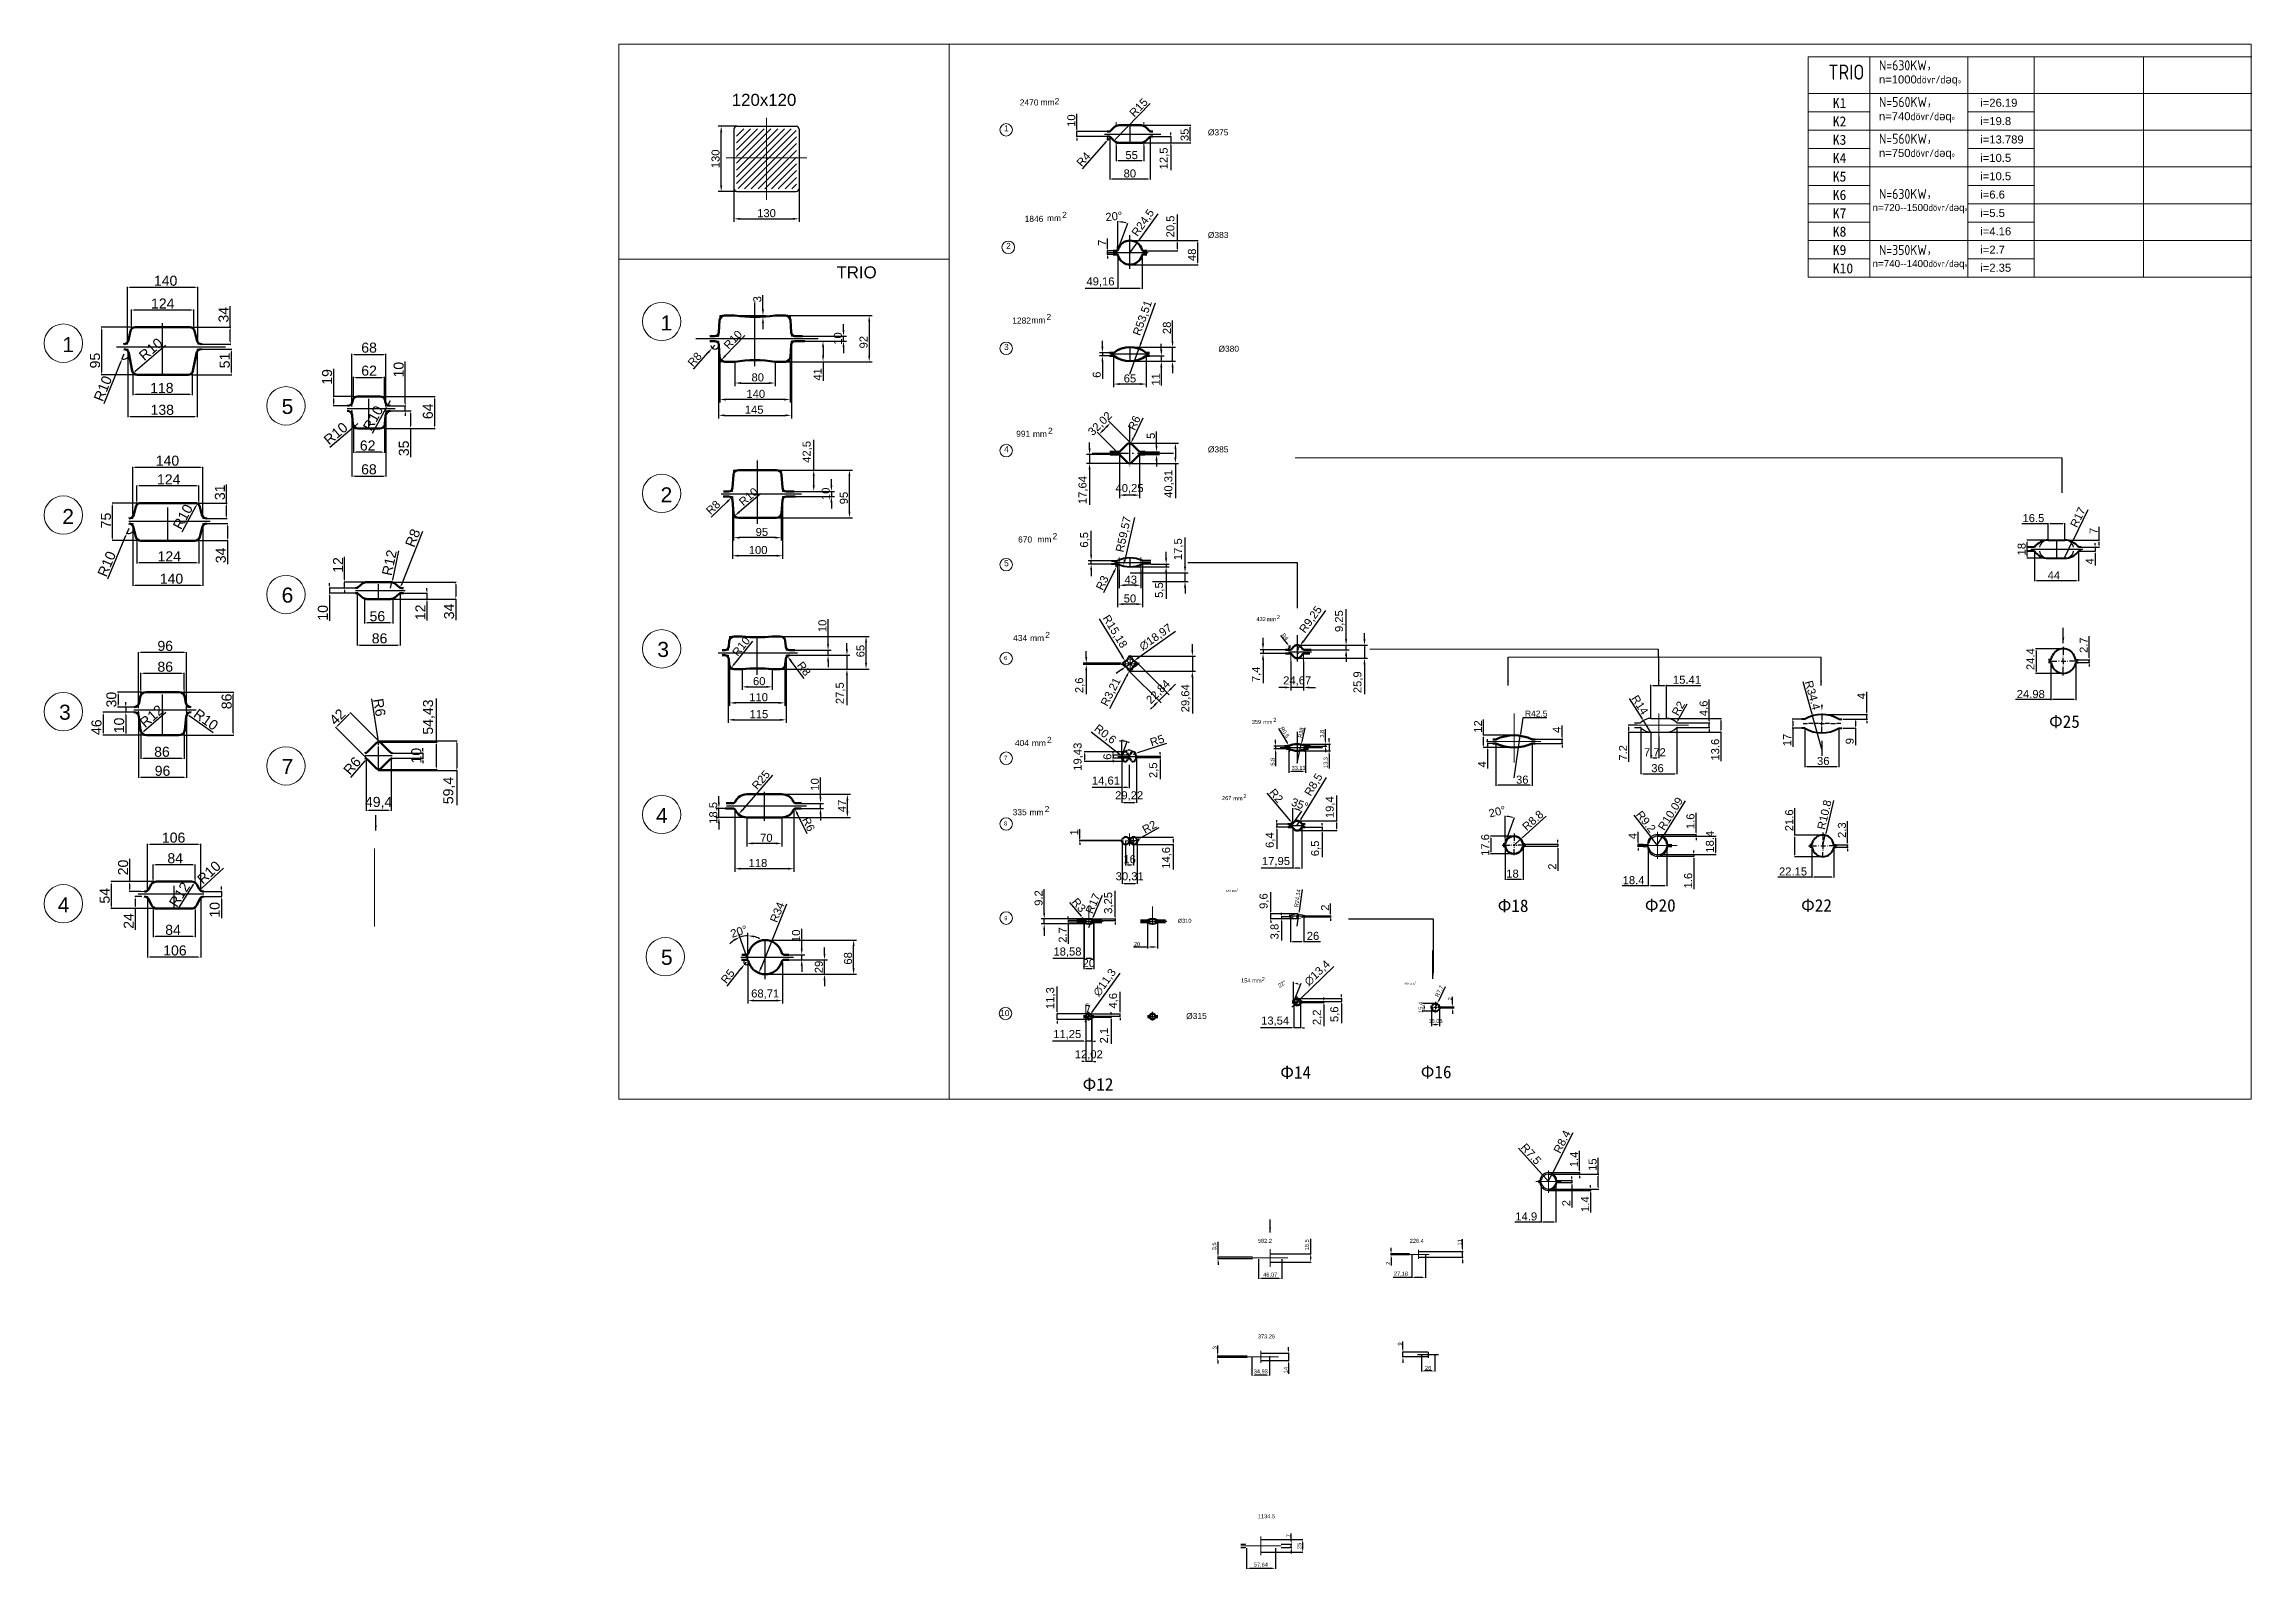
# Model space of a CAD drawing. Header units: millimetres. Extents: x -954 to 34898, y -2134 to 12006.
# Drawn here: x 21155 to 25553, y -172 to 2865 of the extents above; entities that cross this region are included whole.
import ezdxf

# ---------------------------------------------------------------- set-up
doc = ezdxf.new("R2010")
doc.units = ezdxf.units.MM
doc.header["$LTSCALE"] = 3
doc.linetypes.add('ACAD_ISO02W100', pattern=[15, 12, -3])
doc.linetypes.add('ACAD_ISO04W100', pattern=[30, 24, -3, 0, -3])
for name, color, linetype, lineweight in [('apm2', 6, 'Continuous', 30), ('Main', 1, 'Continuous', 40), ('T', 5, 'ACAD_ISO02W100', 30), ('контурная', 7, 'Continuous', 50), ('осевые', 1, 'ACAD_ISO04W100', 25), ('размерные', 7, 'Continuous', 25), ('тонкая', 7, 'Continuous', 20), ('тонкий', 7, 'Continuous', 20), ('图层1', 7, 'Continuous', 30), ('图层2', 1, 'Continuous', 13), ('图层4', 250, 'Continuous', 13)]:
    doc.layers.add(name, color=color, linetype=linetype, lineweight=lineweight)
doc.layers.add('Layer1', color=3, linetype='Continuous')
doc.layers.add('осевая', color=4, linetype='Continuous')
doc.styles.add('s1v4', font='arial.ttf', dxfattribs={"height": 4})
doc.styles.add('s2v4', font='arial.ttf', dxfattribs={"height": 8})
doc.styles.add('s4v4', font='arial.ttf', dxfattribs={"height": 16})
doc.styles.get("Standard").update_dxf_attribs({"font": 'arial.ttf'})
doc.styles.add('工程字', font='gbenor.shx', dxfattribs={"bigfont": 'gbcbig.shx'})
doc.dimstyles.new('ISO-25', dxfattribs={"dimtxt": 2.5, "dimasz": 2.5, "dimexe": 1.25, "dimexo": 0.625, "dimtad": 1, "dimtxsty": 'Standard', "dimcen": 2.5, "dimadec": 0, "dimazin": 0, "dimtfac": 1, "dimtmove": 0, "dimatfit": 3, "dimfxl": 1, "dimarcsym": 0})
doc.dimstyles.new('ISO-25$0', dxfattribs={"dimscale": 2, "dimtxt": 4, "dimasz": 3, "dimexe": 0.5, "dimexo": 0, "dimgap": 1, "dimtad": 1, "dimtxsty": 'Standard', "dimcen": 3, "dimclrd": 150, "dimclre": 150, "dimadec": 0, "dimazin": 0, "dimtfac": 1, "dimtmove": 0, "dimatfit": 3, "dimfxl": 1, "dimlwd": -1, "dimarcsym": 0})
doc.dimstyles.new('ISO-25$4', dxfattribs={"dimscale": 3, "dimtxt": 4, "dimasz": 1, "dimexe": 0, "dimexo": 1, "dimtad": 1, "dimtih": 1, "dimtoh": 1, "dimtxsty": 'Standard', "dimcen": 2, "dimclrd": 5, "dimclre": 5, "dimclrt": 3, "dimadec": 0, "dimazin": 0, "dimtfac": 1, "dimtmove": 0, "dimatfit": 3, "dimfxl": 1, "dimarcsym": 0})
doc.dimstyles.new('s1v4', dxfattribs={"dimtxt": 4, "dimasz": 1.5, "dimexe": 2, "dimexo": 0, "dimgap": 0.7, "dimtad": 1, "dimtxsty": 'Standard', "dimcen": 2.5, "dimadec": 0, "dimazin": 0, "dimtfac": 1, "dimtix": 1, "dimtmove": 0, "dimatfit": 3, "dimfxl": 1, "dimlwd": -1, "dimlwe": 20, "dimarcsym": 0})
doc.dimstyles.new('s2v4', dxfattribs={"dimtxt": 8, "dimasz": 6, "dimexe": 3, "dimexo": 0, "dimgap": 1.5, "dimtad": 1, "dimtxsty": 'Standard', "dimcen": 2.5, "dimadec": 0, "dimazin": 0, "dimtfac": 1, "dimtmove": 0, "dimatfit": 3, "dimfxl": 1, "dimarcsym": 0})
doc.dimstyles.new('s4v4', dxfattribs={"dimtxt": 16, "dimasz": 12, "dimexe": 6, "dimexo": 0, "dimgap": 3, "dimtad": 1, "dimtxsty": 'Standard', "dimcen": 2.5, "dimadec": 0, "dimazin": 0, "dimtfac": 1, "dimtmove": 0, "dimatfit": 3, "dimfxl": 1, "dimarcsym": 0})

msp = doc.modelspace()

# ---------------------------------------------------------------- texts
at = {"lineweight": 13}
for s, height, p in [('TRIO', 24, (22733.5, 2398.5)), ('1', 30, (22382.953, 2294.711)), ('1', 30, (21191.085, 2251.544)), ('5', 30, (21628.048, 2128.454)), ('2', 30, (22382.953, 1952.26)), ('2', 30, (21191.085, 1909.093)), ('6', 30, (21628.048, 1752.658)), ('3', 30, (22376.538, 1644.467)), ('3', 30, (21184.67, 1519.372)), ('7', 30, (21628.048, 1411.343)), ('4', 30, (22373.885, 1313.585)), ('4', 30, (21182.017, 1135.922)), ('5', 30, (22383.771, 1031.204)), ('582.2', 8, (23573.017, 477.506)), ('226.4', 8, (23875.565, 477.506)), ('373.26', 8, (23573.017, 287.09)), ('1134.5', 8, (23573.017, -71.108))]:
    msp.add_text(s, height=height, dxfattribs=at).set_placement(p)
at = {"color": 0, "lineweight": 13, "attachment_point": 1, "style": '工程字'}
for s, insert, char_height, width in [('{\\H2x;\\C4;TRIO}', (24709.718, 2824.33), 15, 155.20845), ('{\\H1.333x;\\C4;N=630KW，}', (24810.446, 2832.862), 15, 233.18052), ('{\\fSimSun|b0|i0|c134|p2;\\C4;K1}', (24718.241, 2757.794), 20, 233.18052), ('{\\H1.333x;\\C4;N=560KW，}', (24810.446, 2759.681), 15, 233.18052), ('{\\fSimSun|b0|i0|c134|p2;\\C4;K2}', (24718.241, 2721.203), 20, 233.18052), ('{\\fSimSun|b0|i0|c134|p2;\\C4;K3}', (24718.241, 2684.613), 20, 233.18052), ('{\\H1.333x;\\C4;N=560KW，}', (24810.446, 2686.5), 15, 233.18052), ('{\\fSimSun|b0|i0|c134|p2;\\C4;K4}', (24718.241, 2648.022), 20, 233.18052), ('{\\fSimSun|b0|i0|c134|p2;\\C4;K5}', (24718.241, 2611.432), 20, 233.18052), ('{\\fSimSun|b0|i0|c134|p2;\\C4;K6}', (24718.241, 2574.842), 20, 233.18052), ('{\\H1.333x;\\C4;N=630KW，}', (24810.446, 2576.729), 15, 233.18052), ('{\\fSimSun|b0|i0|c134|p2;\\C4;K7}', (24718.241, 2538.251), 20, 233.18052), ('{\\fSimSun|b0|i0|c134|p2;\\H0.9998x;\\C4;K9\\C256;}', (24718.241, 2465.07), 20, 233.18052), ('{\\fSimSun|b0|i0|c134|p2;\\C4;K8}', (24718.241, 2501.661), 20, 233.18052), ('{\\H1.333x;\\C4;N=350KW，}', (24810.446, 2465.126), 15, 233.18052), ('{\\fSimSun|b0|i0|c134|p2;\\C4;K10}', (24718.241, 2428.48), 20, 233.18052)]:
    msp.add_mtext(s, dxfattribs=dict(at, insert=insert, char_height=char_height, width=width))
at = {"lineweight": 13, "char_height": 25, "width": 145.88889, "attachment_point": 1}
for s, insert in [('{\\fSimSun|b0|i0|c134|p54;\\C1;Φ2\\fSimSun|b0|i0|c0|p54;5}', (25149.254, 1528.279)), ('{\\fSimSun|b0|i0|c134|p54;\\C1;Φ1\\fSimSun|b0|i0|c0|p54;8}', (24050.739, 1161.512)), ('{\\fSimSun|b0|i0|c134|p54;\\C1;Φ20\\Ftxt.shx|c0;}', (24343.992, 1162.151)), ('{\\fSimSun|b0|i0|c134|p54;\\C1;Φ2\\fSimSun|b0|i0|c0|p54;2}', (24655.249, 1162.151)), ('{\\fSimSun|b0|i0|c134|p54;\\C1;Φ1\\fSimSun|b0|i0|c0|p54;2}', (23223.828, 805.794)), ('{\\fSimSun|b0|i0|c134|p54;\\C1;Φ1\\fSimSun|b0|i0|c0|p54;4}', (23617.629, 829.629)), ('{\\fSimSun|b0|i0|c134|p54;\\C1;Φ16}', (23897.438, 830.455))]:
    msp.add_mtext(s, dxfattribs=dict(at, insert=insert))
at = {"layer": 'размерные', "style": 's4v4'}
for s, p in [('i=26.19', (25012.239, 2740.361)), ('i=19.8', (25012.239, 2703.771)), ('i=13.789', (25012.239, 2667.181)), ('i=10.5', (25012.239, 2630.59)), ('i=10.5', (25012.239, 2594)), ('i=6.6', (25012.239, 2557.409)), ('i=5.5', (25012.239, 2520.819)), ('i=4.16', (25012.239, 2484.229)), ('i=2.7', (25012.239, 2447.638)), ('i=2.35', (25012.239, 2411.671))]:
    msp.add_text(s, height=16, dxfattribs=at).set_placement(p)
at = {"layer": 'размерные', "width": 233.18052, "attachment_point": 1, "style": 's4v4'}
for s, insert, char_height in [('{\\C4;n=1000\\Fgbenor,gbcbig|c238;dövr/d\\fArial|b0|i0|c238|p34;əq\\Fgbenor,gbcbig|c134;。}', (24810.446, 2802.677), 16), ('{\\C4;n=740\\Fgbenor,gbcbig|c238;dövr/d\\fArial|b0|i0|c238|p34;əq\\Fgbenor,gbcbig|c134;。}', (24810.446, 2729.496), 16), ('{\\C4;n=750\\Fgbenor,gbcbig|c238;dövr/d\\fArial|b0|i0|c238|p34;əq\\Fgbenor,gbcbig|c134;。}', (24810.446, 2656.315), 16), ('{\\C4;n=720--1500\\Fgbenor,gbcbig|c238;dövr/d\\fArial|b0|i0|c238|p34;əq\\Fgbenor,gbcbig|c134;。}', (24797.575, 2546.544), 14), ('{\\C4;n=740--1400\\Fgbenor,gbcbig|c238;dövr/d\\fArial|b0|i0|c238|p34;əq\\Fgbenor,gbcbig|c134;。}', (24797.575, 2434.941), 14)]:
    msp.add_mtext(s, dxfattribs=dict(at, insert=insert, char_height=char_height))
at = {"layer": 'тонкая', "style": 's1v4'}
for s, height, p in [('1846', 12, (23108.356, 2511.096)), ('mm', 12, (23152.896, 2512.516)), ('2', 12, (23183.106, 2518.949)), ('1282', 12, (23083.674, 2308.474)), ('mm', 12, (23121.658, 2309.272)), ('2', 12, (23151.868, 2315.706)), ('991', 12, (23091.47, 2083.001)), ('mm', 12, (23124.786, 2082.699)), ('2', 12, (23154.995, 2089.133)), ('670', 12, (23095.3, 1872.423)), ('mm', 12, (23133.724, 1872.61)), ('2', 12, (23163.934, 1879.044)), ('432', 8, (23570.19, 1715.881)), ('mm', 8, (23590.558, 1715.539)), ('2', 8, (23610.698, 1719.828)), ('434', 12, (23085.49, 1676.247)), ('mm', 12, (23119.173, 1675.945)), ('2', 12, (23149.383, 1682.379)), ('359', 8, (23561.024, 1511.131)), ('mm', 8, (23583.479, 1510.93)), ('2', 8, (23603.619, 1515.219)), ('404', 12, (23088.994, 1467.199)), ('mm', 12, (23122.676, 1466.897)), ('2', 12, (23152.886, 1473.331)), ('267', 8, (23501.52, 1359.252)), ('mm', 8, (23523.975, 1359.051)), ('2', 8, (23544.115, 1363.34)), ('335', 12, (23084.45, 1329.277)), ('mm', 12, (23118.132, 1328.976)), ('2', 12, (23148.342, 1335.409)), ('183', 4, (23509.732, 1176.62)), ('mm', 4, (23520.96, 1176.52)), ('2', 4, (23531.029, 1178.664)), ('154', 8, (23539.542, 996.07)), ('mm', 8, (23561.699, 995.97)), ('2', 8, (23580.534, 998.881)), ('200', 4, (23864.263, 991.489)), ('mm', 4, (23875.49, 991.388)), ('2', 4, (23885.56, 993.533))]:
    msp.add_text(s, height=height, dxfattribs=at).set_placement(p)
at = {"layer": 'тонкий'}
for s, height, style, p in [('2470', 12, 's1v4', (23098.617, 2742.841)), ('mm', 12, 's1v4', (23139.933, 2743.314)), ('2', 12, 's1v4', (23168.071, 2745.459)), ('1', 12, 's1v4', (23067.38, 2691.184)), ('%%C375', 12, 's1v4', (23473.403, 2683.323)), ('2', 12, 's1v4', (23071.543, 2457.201)), ('%%C383', 12, 's1v4', (23473.403, 2479.016)), ('3', 12, 's1v4', (23067.38, 2255.989)), ('%%C380', 12, 's1v4', (23494.494, 2252.278)), ('4', 12, 's1v4', (23067.38, 2052.321)), ('%%C385', 12, 's1v4', (23473.403, 2051.856)), ('5', 12, 's1v4', (23067.38, 1825.179)), ('6', 8, 's2v4', (23067.38, 1638.244)), ('7', 8, 's2v4', (23067.38, 1439.609)), ('8', 8, 's2v4', (23067.38, 1308.68)), ('9', 8, 's2v4', (23067.799, 1120.099)), ('%%C310', 8, 's2v4', (23413.41, 1114.947)), ('10', 12, 's1v4', (23059.491, 929.172)), ('%%C315', 12, 's1v4', (23430.186, 923.354))]:
    msp.add_text(s, height=height, dxfattribs=dict(at, style=style)).set_placement(p)
at = {"layer": '图层4', "color": 0, "lineweight": 13}
msp.add_text('120x120', height=24, dxfattribs=at).set_placement((22524.888, 2742.117))

# ---------------------------------------------------------------- blocks, each defined once
blk = doc.blocks.new('*D1637')
at = {"layer": 'Defpoints', "color": 0, "transparency": 16777216}
for p in [(24141.9, 610.7), (24152, 599.6)]:
    blk.add_point(p, dxfattribs=at)
at = {"layer": '图层4', "color": 0, "lineweight": -2, "transparency": 16777216}
for p, q in [((24092.1, 665.9), (24139.2, 613.7)), ((24152, 599.6), (24141.9, 610.7))]:
    blk.add_line(p, q, dxfattribs=at)
at = {"layer": '图层4', "color": 0, "transparency": 16777216}
blk.add_solid([(24139.7, 614.2), (24138.7, 613.3), (24141.9, 610.7)], dxfattribs=at)
at = {"layer": '图层4', "color": 0, "lineweight": 13, "transparency": 16777216, "insert": (24117.3, 654.6), "char_height": 16, "attachment_point": 5, "rotation": 312.0909}
blk.add_mtext('R7.5', dxfattribs=at)
blk = doc.blocks.new('*D1638')
at = {"layer": 'Defpoints', "color": 0, "transparency": 16777216}
for p in [(24152, 600.6), (24159.5, 615.6)]:
    blk.add_point(p, dxfattribs=at)
at = {"layer": '图层4', "color": 0, "lineweight": -2, "transparency": 16777216}
for p, q in [((24200.3, 696.4), (24161.3, 619.2)), ((24152, 600.6), (24159.5, 615.6))]:
    blk.add_line(p, q, dxfattribs=at)
at = {"layer": '图层4', "color": 0, "transparency": 16777216}
blk.add_solid([(24160.7, 619.5), (24161.9, 618.9), (24159.5, 615.6)], dxfattribs=at)
at = {"layer": '图层4', "color": 0, "lineweight": 13, "transparency": 16777216, "insert": (24179, 678.9), "char_height": 16, "attachment_point": 5, "rotation": 63.229}
blk.add_mtext('R8.4', dxfattribs=at)
blk = doc.blocks.new('*D1639')
at = {"layer": 'Defpoints', "color": 0, "transparency": 16777216}
for p in [(24152, 584.6), (24152, 581.8), (24236, 581.8)]:
    blk.add_point(p, dxfattribs=at)
at = {"layer": '图层4', "color": 0, "lineweight": -2, "transparency": 16777216}
for p, q in [((24152, 584.6), (24237, 584.6)), ((24152, 581.8), (24237, 581.8)), ((24236, 588.6), (24236, 592.6)), ((24236, 584.6), (24236, 581.8)), ((24236, 577.8), (24236, 537.7))]:
    blk.add_line(p, q, dxfattribs=at)
at = {"layer": '图层4', "color": 0, "transparency": 16777216}
for points in [[(24235.4, 588.6), (24236.7, 588.6), (24236, 584.6)], [(24235.4, 577.8), (24236.7, 577.8), (24236, 581.8)]]:
    blk.add_solid(points, dxfattribs=at)
at = {"layer": '图层4', "color": 0, "lineweight": 13, "transparency": 16777216, "insert": (24225, 554.5), "char_height": 16, "attachment_point": 5, "rotation": 90}
blk.add_mtext('1.4', dxfattribs=at)
blk = doc.blocks.new('*D1640')
at = {"layer": 'Defpoints', "color": 0, "transparency": 16777216}
for p in [(24152, 617.4), (24213.9, 617.4), (24152, 614.6)]:
    blk.add_point(p, dxfattribs=at)
at = {"layer": '图层4', "color": 0, "lineweight": -2, "transparency": 16777216}
for p, q in [((24213.9, 621.4), (24213.9, 660.5)), ((24152, 617.4), (24214.9, 617.4)), ((24213.9, 614.6), (24213.9, 617.4)), ((24152, 614.6), (24214.9, 614.6)), ((24213.9, 610.6), (24213.9, 606.6))]:
    blk.add_line(p, q, dxfattribs=at)
at = {"layer": '图层4', "color": 0, "transparency": 16777216}
for points in [[(24213.3, 621.4), (24214.6, 621.4), (24213.9, 617.4)], [(24213.3, 610.6), (24214.6, 610.6), (24213.9, 614.6)]]:
    blk.add_solid(points, dxfattribs=at)
at = {"layer": '图层4', "color": 0, "lineweight": 13, "transparency": 16777216, "insert": (24202.9, 643.7), "char_height": 16, "attachment_point": 5, "rotation": 90}
blk.add_mtext('1.4', dxfattribs=at)
blk = doc.blocks.new('*D1641')
at = {"layer": 'Defpoints', "color": 0, "transparency": 16777216}
for p in [(24172, 601.6), (24172, 597.6), (24198.5, 601.6)]:
    blk.add_point(p, dxfattribs=at)
at = {"layer": '图层4', "color": 0, "lineweight": -2, "transparency": 16777216}
for p, q in [((24172, 601.6), (24199.5, 601.6)), ((24172, 597.6), (24199.5, 597.6)), ((24198.5, 605.6), (24198.5, 609.6)), ((24198.5, 601.6), (24198.5, 597.6)), ((24198.5, 593.6), (24198.5, 548.2))]:
    blk.add_line(p, q, dxfattribs=at)
at = {"layer": '图层4', "color": 0, "transparency": 16777216}
for points in [[(24197.9, 605.6), (24199.2, 605.6), (24198.5, 601.6)], [(24197.9, 593.6), (24199.2, 593.6), (24198.5, 597.6)]]:
    blk.add_solid(points, dxfattribs=at)
at = {"layer": '图层4', "color": 0, "lineweight": 13, "transparency": 16777216, "insert": (24187.5, 556.5), "char_height": 16, "attachment_point": 5, "rotation": 90}
blk.add_mtext('2', dxfattribs=at)
blk = doc.blocks.new('*D1642')
at = {"layer": 'Defpoints', "color": 0, "transparency": 16777216}
for p in [(24152, 614.6), (24152, 584.6), (24251.2, 614.6)]:
    blk.add_point(p, dxfattribs=at)
at = {"layer": '图层4', "color": 0, "lineweight": -2, "transparency": 16777216}
for p, q in [((24251.2, 614.6), (24251.2, 647)), ((24152, 614.6), (24252.2, 614.6)), ((24152, 584.6), (24252.2, 584.6)), ((24251.2, 588.6), (24251.2, 610.6))]:
    blk.add_line(p, q, dxfattribs=at)
at = {"layer": '图层4', "color": 0, "transparency": 16777216}
for points in [[(24250.5, 610.6), (24251.8, 610.6), (24251.2, 614.6)], [(24250.5, 588.6), (24251.8, 588.6), (24251.2, 584.6)]]:
    blk.add_solid(points, dxfattribs=at)
at = {"layer": '图层4', "color": 0, "lineweight": 13, "transparency": 16777216, "insert": (24240, 633.3), "char_height": 16, "attachment_point": 5, "rotation": 90}
blk.add_mtext('15', dxfattribs=at)
blk = doc.blocks.new('*D1643')
at = {"layer": 'Defpoints', "color": 0, "transparency": 16777216}
for p in [(24137.1, 597.6), (24166.9, 597.6), (24166.9, 519)]:
    blk.add_point(p, dxfattribs=at)
at = {"layer": '图层4', "color": 0, "lineweight": -2, "transparency": 16777216}
for p, q in [((24137.1, 597.6), (24137.1, 518)), ((24166.9, 597.6), (24166.9, 518)), ((24137.1, 519), (24084.7, 519)), ((24162.9, 519), (24141.1, 519))]:
    blk.add_line(p, q, dxfattribs=at)
at = {"layer": '图层4', "color": 0, "transparency": 16777216}
for points in [[(24141.1, 519.6), (24141.1, 518.3), (24137.1, 519)], [(24162.9, 519.6), (24162.9, 518.3), (24166.9, 519)]]:
    blk.add_solid(points, dxfattribs=at)
at = {"layer": '图层4', "color": 0, "lineweight": 13, "transparency": 16777216, "insert": (24107.7, 530.1), "char_height": 16, "attachment_point": 5}
blk.add_mtext('14.9', dxfattribs=at)
blk = doc.blocks.new('*D1644')
at = {"layer": 'Defpoints', "color": 0, "transparency": 16777216}
for p in [(24407.4, 1513.6), (24409.3, 1517.1)]:
    blk.add_point(p, dxfattribs=at)
at = {"layer": '图层4', "color": 0, "lineweight": -2, "transparency": 16777216}
blk.add_line((24427.9, 1550.5), (24409.3, 1517.1), dxfattribs=at)
at = {"layer": '图层4', "color": 0, "transparency": 16777216}
blk.add_solid([(24408.8, 1517.5), (24409.9, 1516.8), (24407.4, 1513.6)], dxfattribs=at)
at = {"layer": '图层4', "color": 0, "lineweight": 13, "transparency": 16777216, "insert": (24410.6, 1542), "char_height": 16, "attachment_point": 5, "rotation": 60.9251}
blk.add_mtext('R2', dxfattribs=at)
blk = doc.blocks.new('*D1590')
at = {"layer": 'Defpoints', "color": 0, "transparency": 16777216}
for p in [(24311.5, 1508.5), (24328.5, 1508.5), (24356.2, 1494.1)]:
    blk.add_point(p, dxfattribs=at)
at = {"layer": '图层4', "color": 0, "lineweight": -2, "transparency": 16777216}
for p, q in [((24328.5, 1508.5), (24310.5, 1508.5)), ((24311.5, 1504.5), (24311.5, 1498.1)), ((24356.2, 1494.1), (24310.5, 1494.1)), ((24311.5, 1494.1), (24311.5, 1435.9))]:
    blk.add_line(p, q, dxfattribs=at)
at = {"layer": '图层4', "color": 0, "transparency": 16777216}
for points in [[(24310.8, 1504.5), (24312.2, 1504.5), (24311.5, 1508.5)], [(24310.8, 1498.1), (24312.2, 1498.1), (24311.5, 1494.1)]]:
    blk.add_solid(points, dxfattribs=at)
at = {"layer": '图层4', "color": 0, "lineweight": 13, "transparency": 16777216, "insert": (24300.5, 1453.4), "char_height": 16, "attachment_point": 5, "rotation": 90}
blk.add_mtext('7.2', dxfattribs=at)
blk = doc.blocks.new('*D1645')
at = {"layer": 'Defpoints', "color": 0, "transparency": 16777216}
for p in [(24356.2, 1494.1), (24371.7, 1485.2), (24371.7, 1443.6)]:
    blk.add_point(p, dxfattribs=at)
at = {"layer": '图层4', "color": 0, "lineweight": -2, "transparency": 16777216}
for p, q in [((24356.2, 1494.1), (24356.2, 1442.6)), ((24371.7, 1485.2), (24371.7, 1442.6)), ((24360.2, 1443.6), (24367.7, 1443.6))]:
    blk.add_line(p, q, dxfattribs=at)
at = {"layer": '图层4', "color": 0, "transparency": 16777216}
for points in [[(24360.2, 1444.3), (24360.2, 1443), (24356.2, 1443.6)], [(24367.7, 1444.3), (24367.7, 1443), (24371.7, 1443.6)]]:
    blk.add_solid(points, dxfattribs=at)
at = {"layer": '图层4', "color": 0, "lineweight": 13, "transparency": 16777216, "insert": (24363.9, 1454.7), "char_height": 16, "attachment_point": 5}
blk.add_mtext('7.72', dxfattribs=at)
blk = doc.blocks.new('*D1646')
at = {"layer": 'Defpoints', "color": 0, "transparency": 16777216}
for p in [(24341.1, 1517.7), (24356.2, 1494.1)]:
    blk.add_point(p, dxfattribs=at)
at = {"layer": '图层4', "color": 0, "lineweight": -2, "transparency": 16777216}
for p, q in [((24312.9, 1561.6), (24338.9, 1521.1)), ((24356.2, 1494.1), (24341.1, 1517.7))]:
    blk.add_line(p, q, dxfattribs=at)
at = {"layer": '图层4', "color": 0, "transparency": 16777216}
blk.add_solid([(24339.5, 1521.4), (24338.4, 1520.7), (24341.1, 1517.7)], dxfattribs=at)
at = {"layer": '图层4', "color": 0, "lineweight": 13, "transparency": 16777216, "insert": (24334.1, 1549), "char_height": 16, "attachment_point": 5, "rotation": 302.6759}
blk.add_mtext('R14', dxfattribs=at)
blk = doc.blocks.new('*D1647')
at = {"layer": 'Defpoints', "color": 0, "transparency": 16777216}
for p in [(24387.1, 1587.8), (24356.2, 1522.1), (24387.1, 1522.1)]:
    blk.add_point(p, dxfattribs=at)
at = {"layer": '图层4', "color": 0, "lineweight": -2, "transparency": 16777216}
for p, q in [((24356.2, 1522.1), (24356.2, 1588.8)), ((24360.2, 1587.8), (24383.1, 1587.8)), ((24387.1, 1522.1), (24387.1, 1588.8)), ((24387.1, 1587.8), (24455.6, 1587.8))]:
    blk.add_line(p, q, dxfattribs=at)
at = {"layer": '图层4', "color": 0, "transparency": 16777216}
for points in [[(24360.2, 1588.5), (24360.2, 1587.2), (24356.2, 1587.8)], [(24383.1, 1588.5), (24383.1, 1587.2), (24387.1, 1587.8)]]:
    blk.add_solid(points, dxfattribs=at)
at = {"layer": '图层4', "color": 0, "lineweight": 13, "transparency": 16777216, "insert": (24427.9, 1599), "char_height": 16, "attachment_point": 5}
blk.add_mtext('15.41', dxfattribs=at)
blk = doc.blocks.new('*D1648')
at = {"layer": 'Defpoints', "color": 0, "transparency": 16777216}
for p in [(24335.7, 1503.9), (24407.7, 1503.9), (24407.7, 1411.7)]:
    blk.add_point(p, dxfattribs=at)
at = {"layer": '图层4', "color": 0, "lineweight": -2, "transparency": 16777216}
for p, q in [((24335.7, 1503.9), (24335.7, 1410.7)), ((24407.7, 1503.9), (24407.7, 1410.7)), ((24339.7, 1411.7), (24403.7, 1411.7))]:
    blk.add_line(p, q, dxfattribs=at)
at = {"layer": '图层4', "color": 0, "transparency": 16777216}
for points in [[(24339.7, 1412.3), (24339.7, 1411), (24335.7, 1411.7)], [(24403.7, 1412.3), (24403.7, 1411), (24407.7, 1411.7)]]:
    blk.add_solid(points, dxfattribs=at)
at = {"layer": '图层4', "color": 0, "lineweight": 13, "transparency": 16777216, "insert": (24369.2, 1422.8), "char_height": 16, "attachment_point": 5}
blk.add_mtext('36', dxfattribs=at)
blk = doc.blocks.new('*D1649')
at = {"layer": 'Defpoints', "color": 0, "transparency": 16777216}
for p in [(24420.1, 1513.1), (24420.1, 1503.9), (24472.3, 1513.1)]:
    blk.add_point(p, dxfattribs=at)
at = {"layer": '图层4', "color": 0, "lineweight": -2, "transparency": 16777216}
for p, q in [((24472.3, 1517.1), (24472.3, 1560)), ((24420.1, 1513.1), (24473.3, 1513.1)), ((24420.1, 1503.9), (24473.3, 1503.9)), ((24472.3, 1503.9), (24472.3, 1513.1)), ((24472.3, 1499.9), (24472.3, 1495.9))]:
    blk.add_line(p, q, dxfattribs=at)
at = {"layer": '图层4', "color": 0, "transparency": 16777216}
for points in [[(24471.6, 1517.1), (24473, 1517.1), (24472.3, 1513.1)], [(24471.6, 1499.9), (24473, 1499.9), (24472.3, 1503.9)]]:
    blk.add_solid(points, dxfattribs=at)
at = {"layer": '图层4', "color": 0, "lineweight": 13, "transparency": 16777216, "insert": (24461.1, 1542.1), "char_height": 16, "attachment_point": 5, "rotation": 90}
blk.add_mtext('4.6', dxfattribs=at)
blk = doc.blocks.new('*D1650')
at = {"layer": 'Defpoints', "color": 0, "transparency": 16777216}
for p in [(24387.1, 1522.1), (24387.1, 1494.9), (24495.4, 1494.9)]:
    blk.add_point(p, dxfattribs=at)
at = {"layer": '图层4', "color": 0, "lineweight": -2, "transparency": 16777216}
for p, q in [((24387.1, 1522.1), (24496.4, 1522.1)), ((24495.4, 1518.1), (24495.4, 1498.9)), ((24387.1, 1494.9), (24496.4, 1494.9)), ((24495.4, 1494.9), (24495.4, 1436.7))]:
    blk.add_line(p, q, dxfattribs=at)
at = {"layer": '图层4', "color": 0, "transparency": 16777216}
for points in [[(24494.7, 1518.1), (24496, 1518.1), (24495.4, 1522.1)], [(24494.7, 1498.9), (24496, 1498.9), (24495.4, 1494.9)]]:
    blk.add_solid(points, dxfattribs=at)
at = {"layer": '图层4', "color": 0, "lineweight": 13, "transparency": 16777216, "insert": (24484.2, 1459.8), "char_height": 16, "attachment_point": 5, "rotation": 90}
blk.add_mtext('13.6', dxfattribs=at)
blk = doc.blocks.new('*D1651')
at = {"layer": 'Defpoints', "color": 0, "transparency": 16777216}
for p in [(24357.9, 1283.6), (24369.3, 1269.1)]:
    blk.add_point(p, dxfattribs=at)
at = {"layer": '图层4', "color": 0, "lineweight": -2, "transparency": 16777216}
for p, q in [((24321.7, 1329.3), (24355.4, 1286.7)), ((24369.3, 1269.1), (24357.9, 1283.6))]:
    blk.add_line(p, q, dxfattribs=at)
at = {"layer": '图层4', "color": 0, "transparency": 16777216}
blk.add_solid([(24355.9, 1287.1), (24354.9, 1286.3), (24357.9, 1283.6)], dxfattribs=at)
at = {"layer": '图层4', "color": 0, "lineweight": 13, "transparency": 16777216, "insert": (24346.1, 1316.5), "char_height": 16, "attachment_point": 5, "rotation": 308.3307}
blk.add_mtext('R9.2', dxfattribs=at)
blk = doc.blocks.new('*D1652')
at = {"layer": 'Defpoints', "color": 0, "transparency": 16777216}
for p in [(24380.1, 1287.6), (24369.3, 1270.6)]:
    blk.add_point(p, dxfattribs=at)
at = {"layer": '图层4', "color": 0, "lineweight": -2, "transparency": 16777216}
for p, q in [((24424.6, 1358.1), (24382.2, 1291)), ((24369.3, 1270.6), (24380.1, 1287.6))]:
    blk.add_line(p, q, dxfattribs=at)
at = {"layer": '图层4', "color": 0, "transparency": 16777216}
blk.add_solid([(24381.6, 1291.4), (24382.8, 1290.6), (24380.1, 1287.6)], dxfattribs=at)
at = {"layer": '图层4', "color": 0, "lineweight": 13, "transparency": 16777216, "insert": (24395, 1332.2), "char_height": 16, "attachment_point": 5, "rotation": 57.713}
blk.add_mtext('R10.09', dxfattribs=at)
blk = doc.blocks.new('*D1653')
at = {"layer": 'Defpoints', "color": 0, "transparency": 16777216}
for p in [(24330.6, 1271.1), (24340.6, 1271.1), (24340.6, 1267.1)]:
    blk.add_point(p, dxfattribs=at)
at = {"layer": '图层4', "color": 0, "lineweight": -2, "transparency": 16777216}
for p, q in [((24330.6, 1275.1), (24330.6, 1296.2)), ((24340.6, 1271.1), (24329.6, 1271.1)), ((24340.6, 1267.1), (24329.6, 1267.1)), ((24330.6, 1267.1), (24330.6, 1271.1)), ((24330.6, 1263.1), (24330.6, 1259.1))]:
    blk.add_line(p, q, dxfattribs=at)
at = {"layer": '图层4', "color": 0, "transparency": 16777216}
for points in [[(24329.9, 1275.1), (24331.3, 1275.1), (24330.6, 1271.1)], [(24329.9, 1263.1), (24331.3, 1263.1), (24330.6, 1267.1)]]:
    blk.add_solid(points, dxfattribs=at)
at = {"layer": '图层4', "color": 0, "lineweight": 13, "transparency": 16777216, "insert": (24319.6, 1287.7), "char_height": 16, "attachment_point": 5, "rotation": 90}
blk.add_mtext('4', dxfattribs=at)
blk = doc.blocks.new('*D1654')
at = {"layer": 'Defpoints', "color": 0, "transparency": 16777216}
for p in [(24369.3, 1250.7), (24369.3, 1247.5), (24441.5, 1247.5)]:
    blk.add_point(p, dxfattribs=at)
at = {"layer": '图层4', "color": 0, "lineweight": -2, "transparency": 16777216}
for p, q in [((24369.3, 1250.7), (24442.5, 1250.7)), ((24369.3, 1247.5), (24442.5, 1247.5)), ((24441.5, 1254.7), (24441.5, 1258.7)), ((24441.5, 1250.7), (24441.5, 1247.5)), ((24441.5, 1243.5), (24441.5, 1182.1))]:
    blk.add_line(p, q, dxfattribs=at)
at = {"layer": '图层4', "color": 0, "transparency": 16777216}
for points in [[(24440.8, 1254.7), (24442.1, 1254.7), (24441.5, 1250.7)], [(24440.8, 1243.5), (24442.1, 1243.5), (24441.5, 1247.5)]]:
    blk.add_solid(points, dxfattribs=at)
at = {"layer": '图层4', "color": 0, "lineweight": 13, "transparency": 16777216, "insert": (24430.3, 1198.9), "char_height": 16, "attachment_point": 5, "rotation": 90}
blk.add_mtext('1.6', dxfattribs=at)
blk = doc.blocks.new('*D1655')
at = {"layer": 'Defpoints', "color": 0, "transparency": 16777216}
for p in [(24369.3, 1290.7), (24369.3, 1287.5), (24446, 1290.7)]:
    blk.add_point(p, dxfattribs=at)
at = {"layer": '图层4', "color": 0, "lineweight": -2, "transparency": 16777216}
for p, q in [((24446, 1294.7), (24446, 1333.9)), ((24369.3, 1290.7), (24447, 1290.7)), ((24369.3, 1287.5), (24447, 1287.5)), ((24446, 1287.5), (24446, 1290.7)), ((24446, 1283.5), (24446, 1279.5))]:
    blk.add_line(p, q, dxfattribs=at)
at = {"layer": '图层4', "color": 0, "transparency": 16777216}
for points in [[(24445.4, 1294.7), (24446.7, 1294.7), (24446, 1290.7)], [(24445.4, 1283.5), (24446.7, 1283.5), (24446, 1287.5)]]:
    blk.add_solid(points, dxfattribs=at)
at = {"layer": '图层4', "color": 0, "lineweight": 13, "transparency": 16777216, "insert": (24434.9, 1317.1), "char_height": 16, "attachment_point": 5, "rotation": 90}
blk.add_mtext('1.6', dxfattribs=at)
blk = doc.blocks.new('*D1656')
at = {"layer": 'Defpoints', "color": 0, "transparency": 16777216}
for p in [(24369.3, 1287.5), (24369.3, 1250.7), (24484.8, 1250.7)]:
    blk.add_point(p, dxfattribs=at)
at = {"layer": '图层4', "color": 0, "lineweight": -2, "transparency": 16777216}
for p, q in [((24369.3, 1287.5), (24485.8, 1287.5)), ((24484.8, 1283.5), (24484.8, 1254.7)), ((24369.3, 1250.7), (24485.8, 1250.7))]:
    blk.add_line(p, q, dxfattribs=at)
at = {"layer": '图层4', "color": 0, "transparency": 16777216}
for points in [[(24484.1, 1283.5), (24485.5, 1283.5), (24484.8, 1287.5)], [(24484.1, 1254.7), (24485.5, 1254.7), (24484.8, 1250.7)]]:
    blk.add_solid(points, dxfattribs=at)
at = {"layer": '图层4', "color": 0, "lineweight": 13, "transparency": 16777216, "insert": (24473.6, 1276.4), "char_height": 16, "attachment_point": 5, "rotation": 90}
blk.add_mtext('18.4', dxfattribs=at)
blk = doc.blocks.new('*D1657')
at = {"layer": 'Defpoints', "color": 0, "transparency": 16777216}
for p in [(24350.9, 1267.1), (24387.7, 1267.1), (24387.7, 1188.7)]:
    blk.add_point(p, dxfattribs=at)
at = {"layer": '图层4', "color": 0, "lineweight": -2, "transparency": 16777216}
for p, q in [((24350.9, 1267.1), (24350.9, 1187.7)), ((24387.7, 1267.1), (24387.7, 1187.7)), ((24350.9, 1188.7), (24298.5, 1188.7)), ((24383.7, 1188.7), (24354.9, 1188.7))]:
    blk.add_line(p, q, dxfattribs=at)
at = {"layer": '图层4', "color": 0, "transparency": 16777216}
for points in [[(24354.9, 1189.3), (24354.9, 1188), (24350.9, 1188.7)], [(24383.7, 1189.3), (24383.7, 1188), (24387.7, 1188.7)]]:
    blk.add_solid(points, dxfattribs=at)
at = {"layer": '图层4', "color": 0, "lineweight": 13, "transparency": 16777216, "insert": (24321.5, 1199.8), "char_height": 16, "attachment_point": 5}
blk.add_mtext('18.4', dxfattribs=at)
blk = doc.blocks.new('*D1658')
at = {"layer": 'Defpoints', "color": 0, "transparency": 16777216}
for p in [(21468.1, 2257.5), (21528.1, 2257.5), (21449.9, 2206.5)]:
    blk.add_point(p, dxfattribs=at)
at = {"layer": '图层4', "color": 0, "lineweight": -2, "transparency": 16777216}
for p, q in [((21468.1, 2257.5), (21529.1, 2257.5)), ((21528.1, 2211.5), (21528.1, 2252.5)), ((21449.9, 2206.5), (21529.1, 2206.5))]:
    blk.add_line(p, q, dxfattribs=at)
at = {"layer": '图层4', "color": 0, "transparency": 16777216}
for points in [[(21527.3, 2252.5), (21529, 2252.5), (21528.1, 2257.5)], [(21527.3, 2211.5), (21529, 2211.5), (21528.1, 2206.5)]]:
    blk.add_solid(points, dxfattribs=at)
at = {"layer": '图层4', "color": 0, "lineweight": 13, "transparency": 16777216, "insert": (21514.9, 2234.9), "char_height": 20, "attachment_point": 5, "rotation": 90}
blk.add_mtext('51', dxfattribs=at)
blk = doc.blocks.new('*D1591')
at = {"layer": 'Defpoints', "color": 0, "transparency": 16777216}
for p in [(21331.9, 2206.5), (21449.9, 2206.5), (21331.9, 2166.9)]:
    blk.add_point(p, dxfattribs=at)
at = {"layer": '图层4', "color": 0, "lineweight": -2, "transparency": 16777216}
for p, q in [((21331.9, 2206.5), (21331.9, 2165.9)), ((21449.9, 2206.5), (21449.9, 2165.9)), ((21444.9, 2166.9), (21336.9, 2166.9))]:
    blk.add_line(p, q, dxfattribs=at)
at = {"layer": '图层4', "color": 0, "transparency": 16777216}
for points in [[(21336.9, 2167.8), (21336.9, 2166.1), (21331.9, 2166.9)], [(21444.9, 2167.8), (21444.9, 2166.1), (21449.9, 2166.9)]]:
    blk.add_solid(points, dxfattribs=at)
at = {"layer": '图层4', "color": 0, "lineweight": 13, "transparency": 16777216, "insert": (21389.4, 2180.2), "char_height": 20, "attachment_point": 5}
blk.add_mtext('118', dxfattribs=at)
blk = doc.blocks.new('*D1592')
at = {"layer": 'Defpoints', "color": 0, "transparency": 16777216}
for p in [(21328.9, 2335.4), (21328.9, 2305.2), (21452.9, 2304.2)]:
    blk.add_point(p, dxfattribs=at)
at = {"layer": '图层4', "color": 0, "lineweight": -2, "transparency": 16777216}
for p, q in [((21328.9, 2305.2), (21328.9, 2336.4)), ((21447.9, 2335.4), (21333.9, 2335.4)), ((21452.9, 2304.2), (21452.9, 2336.4))]:
    blk.add_line(p, q, dxfattribs=at)
at = {"layer": '图层4', "color": 0, "transparency": 16777216}
for points in [[(21333.9, 2336.2), (21333.9, 2334.6), (21328.9, 2335.4)], [(21447.9, 2336.2), (21447.9, 2334.6), (21452.9, 2335.4)]]:
    blk.add_solid(points, dxfattribs=at)
at = {"layer": '图层4', "color": 0, "lineweight": 13, "transparency": 16777216, "insert": (21391.2, 2348.4), "char_height": 20, "attachment_point": 5}
blk.add_mtext('124', dxfattribs=at)
blk = doc.blocks.new('*D1593')
at = {"layer": 'Defpoints', "color": 0, "transparency": 16777216}
for p in [(21332.5, 2210), (21340.1, 2216.5)]:
    blk.add_point(p, dxfattribs=at)
at = {"layer": '图层4', "color": 0, "lineweight": -2, "transparency": 16777216}
blk.add_line((21396.5, 2264.7), (21336.3, 2213.2), dxfattribs=at)
at = {"layer": '图层4', "color": 0, "transparency": 16777216}
blk.add_solid([(21335.8, 2213.8), (21336.8, 2212.6), (21332.5, 2210)], dxfattribs=at)
at = {"layer": '图层4', "color": 0, "lineweight": 13, "transparency": 16777216, "insert": (21367.5, 2257.3), "char_height": 20, "attachment_point": 5, "rotation": 40.5687}
blk.add_mtext('R10', dxfattribs=at)
blk = doc.blocks.new('*D1594')
at = {"layer": 'Defpoints', "color": 0, "transparency": 16777216}
for p in [(21313.7, 2247.5), (21310, 2238.2)]:
    blk.add_point(p, dxfattribs=at)
at = {"layer": '图层4', "color": 0, "lineweight": -2, "transparency": 16777216}
for p, q in [((21313.7, 2247.5), (21310, 2238.2)), ((21274.3, 2149.2), (21308.1, 2233.5))]:
    blk.add_line(p, q, dxfattribs=at)
blk.add_arc((21313.7, 2247.5), 10, 242.4145, 11.3099, dxfattribs=at)
at = {"layer": '图层4', "color": 0, "transparency": 16777216}
blk.add_solid([(21307.3, 2233.9), (21308.9, 2233.2), (21310, 2238.2)], dxfattribs=at)
at = {"layer": '图层4', "color": 0, "lineweight": 13, "transparency": 16777216, "insert": (21272, 2179.1), "char_height": 20, "attachment_point": 5, "rotation": 68.1441}
blk.add_mtext('R10', dxfattribs=at)
blk = doc.blocks.new('*D1595')
at = {"layer": 'Defpoints', "color": 0, "transparency": 16777216}
for p in [(21452.9, 2301.5), (21525.7, 2301.5), (21469, 2267.5)]:
    blk.add_point(p, dxfattribs=at)
at = {"layer": '图层4', "color": 0, "lineweight": -2, "transparency": 16777216}
for p, q in [((21525.7, 2301.5), (21525.7, 2343.4)), ((21452.9, 2301.5), (21526.7, 2301.5)), ((21525.7, 2272.5), (21525.7, 2296.5)), ((21469, 2267.5), (21526.7, 2267.5))]:
    blk.add_line(p, q, dxfattribs=at)
at = {"layer": '图层4', "color": 0, "transparency": 16777216}
for points in [[(21524.9, 2296.5), (21526.6, 2296.5), (21525.7, 2301.5)], [(21524.9, 2272.5), (21526.6, 2272.5), (21525.7, 2267.5)]]:
    blk.add_solid(points, dxfattribs=at)
at = {"layer": '图层4', "color": 0, "lineweight": 13, "transparency": 16777216, "insert": (21512.5, 2326.1), "char_height": 20, "attachment_point": 5, "rotation": 90}
blk.add_mtext('34', dxfattribs=at)
blk = doc.blocks.new('*D1596')
at = {"layer": 'Defpoints', "color": 0, "transparency": 16777216}
for p in [(21320.9, 2380.5), (21320.9, 2267.5), (21460.9, 2274.8)]:
    blk.add_point(p, dxfattribs=at)
at = {"layer": '图层4', "color": 0, "lineweight": -2, "transparency": 16777216}
for p, q in [((21320.9, 2267.5), (21320.9, 2381.5)), ((21455.9, 2380.5), (21325.9, 2380.5)), ((21460.9, 2274.8), (21460.9, 2381.5))]:
    blk.add_line(p, q, dxfattribs=at)
at = {"layer": '图层4', "color": 0, "transparency": 16777216}
for points in [[(21325.9, 2381.3), (21325.9, 2379.7), (21320.9, 2380.5)], [(21455.9, 2381.3), (21455.9, 2379.7), (21460.9, 2380.5)]]:
    blk.add_solid(points, dxfattribs=at)
at = {"layer": '图层4', "color": 0, "lineweight": 13, "transparency": 16777216, "insert": (21397, 2393.7), "char_height": 20, "attachment_point": 5}
blk.add_mtext('140', dxfattribs=at)
blk = doc.blocks.new('*D1597')
at = {"layer": 'Defpoints', "color": 0, "transparency": 16777216}
for p in [(21269.6, 2301.5), (21328.9, 2301.5), (21331.9, 2206.5)]:
    blk.add_point(p, dxfattribs=at)
at = {"layer": '图层4', "color": 0, "lineweight": -2, "transparency": 16777216}
for p, q in [((21328.9, 2301.5), (21268.6, 2301.5)), ((21269.6, 2211.5), (21269.6, 2296.5)), ((21331.9, 2206.5), (21268.6, 2206.5))]:
    blk.add_line(p, q, dxfattribs=at)
at = {"layer": '图层4', "color": 0, "transparency": 16777216}
for points in [[(21268.8, 2296.5), (21270.5, 2296.5), (21269.6, 2301.5)], [(21268.8, 2211.5), (21270.5, 2211.5), (21269.6, 2206.5)]]:
    blk.add_solid(points, dxfattribs=at)
at = {"layer": '图层4', "color": 0, "lineweight": 13, "transparency": 16777216, "insert": (21256.4, 2234.8), "char_height": 20, "attachment_point": 5, "rotation": 90}
blk.add_mtext('95', dxfattribs=at)
blk = doc.blocks.new('*D1659')
at = {"layer": 'Defpoints', "color": 0, "transparency": 16777216}
for p in [(21321.9, 2257.5), (21459.9, 2257.5), (21459.9, 2123.3)]:
    blk.add_point(p, dxfattribs=at)
at = {"layer": '图层4', "color": 0, "lineweight": -2, "transparency": 16777216}
for p, q in [((21321.9, 2257.5), (21321.9, 2122.3)), ((21459.9, 2257.5), (21459.9, 2122.3)), ((21326.9, 2123.3), (21454.9, 2123.3))]:
    blk.add_line(p, q, dxfattribs=at)
at = {"layer": '图层4', "color": 0, "transparency": 16777216}
for points in [[(21326.9, 2124.2), (21326.9, 2122.5), (21321.9, 2123.3)], [(21454.9, 2124.2), (21454.9, 2122.5), (21459.9, 2123.3)]]:
    blk.add_solid(points, dxfattribs=at)
at = {"layer": '图层4', "color": 0, "lineweight": 13, "transparency": 16777216, "insert": (21390.3, 2136.6), "char_height": 20, "attachment_point": 5}
blk.add_mtext('138', dxfattribs=at)
blk = doc.blocks.new('*D1598')
at = {"layer": 'Defpoints', "color": 0, "transparency": 16777216}
for p in [(21479.5, 1910.1), (21463.4, 1876.1), (21520.2, 1876.1)]:
    blk.add_point(p, dxfattribs=at)
at = {"layer": '图层4', "color": 0, "lineweight": -2, "transparency": 16777216}
for p, q in [((21479.5, 1910.1), (21521.2, 1910.1)), ((21520.2, 1905.1), (21520.2, 1881.1)), ((21463.4, 1876.1), (21521.2, 1876.1)), ((21520.2, 1876.1), (21520.2, 1829.4))]:
    blk.add_line(p, q, dxfattribs=at)
at = {"layer": '图层4', "color": 0, "transparency": 16777216}
for points in [[(21519.3, 1905.1), (21521, 1905.1), (21520.2, 1910.1)], [(21519.3, 1881.1), (21521, 1881.1), (21520.2, 1876.1)]]:
    blk.add_solid(points, dxfattribs=at)
at = {"layer": '图层4', "color": 0, "lineweight": 13, "transparency": 16777216, "insert": (21507, 1846.7), "char_height": 20, "attachment_point": 5, "rotation": 90}
blk.add_mtext('34', dxfattribs=at)
blk = doc.blocks.new('*D1599')
at = {"layer": 'Defpoints', "color": 0, "transparency": 16777216}
for p in [(21463.4, 1951.1), (21479.1, 1920.1), (21518.5, 1920.1)]:
    blk.add_point(p, dxfattribs=at)
at = {"layer": '图层4', "color": 0, "lineweight": -2, "transparency": 16777216}
for p, q in [((21518.5, 1951.1), (21518.5, 1987.8)), ((21463.4, 1951.1), (21519.5, 1951.1)), ((21518.5, 1925.1), (21518.5, 1946.1)), ((21479.1, 1920.1), (21519.5, 1920.1))]:
    blk.add_line(p, q, dxfattribs=at)
at = {"layer": '图层4', "color": 0, "transparency": 16777216}
for points in [[(21517.6, 1946.1), (21519.3, 1946.1), (21518.5, 1951.1)], [(21517.6, 1925.1), (21519.3, 1925.1), (21518.5, 1920.1)]]:
    blk.add_solid(points, dxfattribs=at)
at = {"layer": '图层4', "color": 0, "lineweight": 13, "transparency": 16777216, "insert": (21505.2, 1972.4), "char_height": 20, "attachment_point": 5, "rotation": 90}
blk.add_mtext('31', dxfattribs=at)
blk = doc.blocks.new('*D1600')
at = {"layer": 'Defpoints', "color": 0, "transparency": 16777216}
for p in [(21455.7, 1941.1), (21460.4, 1949.9)]:
    blk.add_point(p, dxfattribs=at)
at = {"layer": '图层4', "color": 0, "lineweight": -2, "transparency": 16777216}
blk.add_line((21430.1, 1893.8), (21458.1, 1945.5), dxfattribs=at)
at = {"layer": '图层4', "color": 0, "transparency": 16777216}
blk.add_solid([(21457.3, 1945.9), (21458.8, 1945.1), (21460.4, 1949.9)], dxfattribs=at)
at = {"layer": '图层4', "color": 0, "lineweight": 13, "transparency": 16777216, "insert": (21431.3, 1923.7), "char_height": 20, "attachment_point": 5, "rotation": 61.5844}
blk.add_mtext('R10', dxfattribs=at)
blk = doc.blocks.new('*D1601')
at = {"layer": 'Defpoints', "color": 0, "transparency": 16777216}
for p in [(21291.3, 1951.1), (21339.4, 1951.1), (21339.4, 1876.1)]:
    blk.add_point(p, dxfattribs=at)
at = {"layer": '图层4', "color": 0, "lineweight": -2, "transparency": 16777216}
for p, q in [((21339.4, 1951.1), (21290.3, 1951.1)), ((21291.3, 1881.1), (21291.3, 1946.1)), ((21339.4, 1876.1), (21290.3, 1876.1))]:
    blk.add_line(p, q, dxfattribs=at)
at = {"layer": '图层4', "color": 0, "transparency": 16777216}
for points in [[(21290.4, 1946.1), (21292.1, 1946.1), (21291.3, 1951.1)], [(21290.4, 1881.1), (21292.1, 1881.1), (21291.3, 1876.1)]]:
    blk.add_solid(points, dxfattribs=at)
at = {"layer": '图层4', "color": 0, "lineweight": 13, "transparency": 16777216, "insert": (21278.1, 1916.3), "char_height": 20, "attachment_point": 5, "rotation": 90}
blk.add_mtext('75', dxfattribs=at)
blk = doc.blocks.new('*D1602')
at = {"layer": 'Defpoints', "color": 0, "transparency": 16777216}
for p in [(21339.4, 1985.1), (21339.4, 1955.9), (21463.4, 1955.9)]:
    blk.add_point(p, dxfattribs=at)
at = {"layer": '图层4', "color": 0, "lineweight": -2, "transparency": 16777216}
for p, q in [((21339.4, 1955.9), (21339.4, 1986.1)), ((21458.4, 1985.1), (21344.4, 1985.1)), ((21463.4, 1955.9), (21463.4, 1986.1))]:
    blk.add_line(p, q, dxfattribs=at)
at = {"layer": '图层4', "color": 0, "transparency": 16777216}
for points in [[(21344.4, 1985.9), (21344.4, 1984.3), (21339.4, 1985.1)], [(21458.4, 1985.9), (21458.4, 1984.3), (21463.4, 1985.1)]]:
    blk.add_solid(points, dxfattribs=at)
at = {"layer": '图层4', "color": 0, "lineweight": 13, "transparency": 16777216, "insert": (21403.1, 1998.1), "char_height": 20, "attachment_point": 5}
blk.add_mtext('124', dxfattribs=at)
blk = doc.blocks.new('*D1660')
at = {"layer": 'Defpoints', "color": 0, "transparency": 16777216}
for p in [(21331.4, 2022.1), (21331.4, 1929), (21471.4, 1929)]:
    blk.add_point(p, dxfattribs=at)
at = {"layer": '图层4', "color": 0, "lineweight": -2, "transparency": 16777216}
for p, q in [((21331.4, 1929), (21331.4, 2023.1)), ((21466.4, 2022.1), (21336.4, 2022.1)), ((21471.4, 1929), (21471.4, 2023.1))]:
    blk.add_line(p, q, dxfattribs=at)
at = {"layer": '图层4', "color": 0, "transparency": 16777216}
for points in [[(21336.4, 2022.9), (21336.4, 2021.2), (21331.4, 2022.1)], [(21466.4, 2022.9), (21466.4, 2021.2), (21471.4, 2022.1)]]:
    blk.add_solid(points, dxfattribs=at)
at = {"layer": '图层4', "color": 0, "lineweight": 13, "transparency": 16777216, "insert": (21400.6, 2035.3), "char_height": 20, "attachment_point": 5}
blk.add_mtext('140', dxfattribs=at)
blk = doc.blocks.new('*D1603')
at = {"layer": 'Defpoints', "color": 0, "transparency": 16777216}
for p in [(21339.4, 1872.4), (21463.4, 1873.4), (21339.4, 1831.9)]:
    blk.add_point(p, dxfattribs=at)
at = {"layer": '图层4', "color": 0, "lineweight": -2, "transparency": 16777216}
for p, q in [((21339.4, 1872.4), (21339.4, 1830.9)), ((21463.4, 1873.4), (21463.4, 1830.9)), ((21458.4, 1831.9), (21344.4, 1831.9))]:
    blk.add_line(p, q, dxfattribs=at)
at = {"layer": '图层4', "color": 0, "transparency": 16777216}
for points in [[(21344.4, 1832.7), (21344.4, 1831), (21339.4, 1831.9)], [(21458.4, 1832.7), (21458.4, 1831), (21463.4, 1831.9)]]:
    blk.add_solid(points, dxfattribs=at)
at = {"layer": '图层4', "color": 0, "lineweight": 13, "transparency": 16777216, "insert": (21404.2, 1844.9), "char_height": 20, "attachment_point": 5}
blk.add_mtext('124', dxfattribs=at)
blk = doc.blocks.new('*D1604')
at = {"layer": 'Defpoints', "color": 0, "transparency": 16777216}
for p in [(21331.4, 1910.1), (21471.4, 1902.7), (21331.4, 1787)]:
    blk.add_point(p, dxfattribs=at)
at = {"layer": '图层4', "color": 0, "lineweight": -2, "transparency": 16777216}
for p, q in [((21331.4, 1910.1), (21331.4, 1786)), ((21471.4, 1902.7), (21471.4, 1786)), ((21466.4, 1787), (21336.4, 1787))]:
    blk.add_line(p, q, dxfattribs=at)
at = {"layer": '图层4', "color": 0, "transparency": 16777216}
for points in [[(21336.4, 1787.9), (21336.4, 1786.2), (21331.4, 1787)], [(21466.4, 1787.9), (21466.4, 1786.2), (21471.4, 1787)]]:
    blk.add_solid(points, dxfattribs=at)
at = {"layer": '图层4', "color": 0, "lineweight": 13, "transparency": 16777216, "insert": (21408.6, 1800.2), "char_height": 20, "attachment_point": 5}
blk.add_mtext('140', dxfattribs=at)
blk = doc.blocks.new('*D1661')
at = {"layer": 'Defpoints', "color": 0, "transparency": 16777216}
for p in [(21323.4, 1900.1), (21319.6, 1890.9)]:
    blk.add_point(p, dxfattribs=at)
at = {"layer": '图层4', "color": 0, "lineweight": -2, "transparency": 16777216}
for p, q in [((21323.4, 1900.1), (21319.6, 1890.9)), ((21281.5, 1799.8), (21317.6, 1886.2))]:
    blk.add_line(p, q, dxfattribs=at)
blk.add_arc((21323.4, 1900.1), 10, 241.5817, 13.2405, dxfattribs=at)
at = {"layer": '图层4', "color": 0, "transparency": 16777216}
blk.add_solid([(21316.9, 1886.6), (21318.4, 1885.9), (21319.6, 1890.9)], dxfattribs=at)
at = {"layer": '图层4', "color": 0, "lineweight": 13, "transparency": 16777216, "insert": (21279.7, 1829.7), "char_height": 20, "attachment_point": 5, "rotation": 67.3113}
blk.add_mtext('R10', dxfattribs=at)
blk = doc.blocks.new('*D1605')
at = {"layer": 'Defpoints', "color": 0, "transparency": 16777216}
for p in [(21347.8, 1486.6), (21433.8, 1488), (21347.8, 1442.3)]:
    blk.add_point(p, dxfattribs=at)
at = {"layer": '图层4', "color": 0, "lineweight": -2, "transparency": 16777216}
for p, q in [((21347.8, 1486.6), (21347.8, 1441.3)), ((21433.8, 1488), (21433.8, 1441.3)), ((21428.8, 1442.3), (21352.8, 1442.3))]:
    blk.add_line(p, q, dxfattribs=at)
at = {"layer": '图层4', "color": 0, "transparency": 16777216}
for points in [[(21352.8, 1443.1), (21352.8, 1441.4), (21347.8, 1442.3)], [(21428.8, 1443.1), (21428.8, 1441.4), (21433.8, 1442.3)]]:
    blk.add_solid(points, dxfattribs=at)
at = {"layer": '图层4', "color": 0, "lineweight": 13, "transparency": 16777216, "insert": (21389.7, 1455.5), "char_height": 20, "attachment_point": 5}
blk.add_mtext('86', dxfattribs=at)
blk = doc.blocks.new('*D1662')
at = {"layer": 'Defpoints', "color": 0, "transparency": 16777216}
for p in [(21347.8, 1611.6), (21347.8, 1579.9), (21433.8, 1579.9)]:
    blk.add_point(p, dxfattribs=at)
at = {"layer": '图层4', "color": 0, "lineweight": -2, "transparency": 16777216}
for p, q in [((21347.8, 1579.9), (21347.8, 1612.6)), ((21428.8, 1611.6), (21352.8, 1611.6)), ((21433.8, 1579.9), (21433.8, 1612.6))]:
    blk.add_line(p, q, dxfattribs=at)
at = {"layer": '图层4', "color": 0, "transparency": 16777216}
for points in [[(21352.8, 1612.5), (21352.8, 1610.8), (21347.8, 1611.6)], [(21428.8, 1612.5), (21428.8, 1610.8), (21433.8, 1611.6)]]:
    blk.add_solid(points, dxfattribs=at)
at = {"layer": '图层4', "color": 0, "lineweight": 13, "transparency": 16777216, "insert": (21396.2, 1624.9), "char_height": 20, "attachment_point": 5}
blk.add_mtext('86', dxfattribs=at)
blk = doc.blocks.new('*D1606')
at = {"layer": 'Defpoints', "color": 0, "transparency": 16777216}
for p in [(21342.8, 1653.2), (21342.8, 1544.5), (21438.8, 1536.6)]:
    blk.add_point(p, dxfattribs=at)
at = {"layer": '图层4', "color": 0, "lineweight": -2, "transparency": 16777216}
for p, q in [((21342.8, 1544.5), (21342.8, 1654.2)), ((21433.8, 1653.2), (21347.8, 1653.2)), ((21438.8, 1536.6), (21438.8, 1654.2))]:
    blk.add_line(p, q, dxfattribs=at)
at = {"layer": '图层4', "color": 0, "transparency": 16777216}
for points in [[(21347.8, 1654), (21347.8, 1652.3), (21342.8, 1653.2)], [(21433.8, 1654), (21433.8, 1652.3), (21438.8, 1653.2)]]:
    blk.add_solid(points, dxfattribs=at)
at = {"layer": '图层4', "color": 0, "lineweight": 13, "transparency": 16777216, "insert": (21396.2, 1666.4), "char_height": 20, "attachment_point": 5}
blk.add_mtext('96', dxfattribs=at)
blk = doc.blocks.new('*D1663')
at = {"layer": 'Defpoints', "color": 0, "transparency": 16777216}
for p in [(21302.2, 1544.5), (21333.9, 1544.5), (21347.8, 1574.5)]:
    blk.add_point(p, dxfattribs=at)
at = {"layer": '图层4', "color": 0, "lineweight": -2, "transparency": 16777216}
for p, q in [((21347.8, 1574.5), (21301.2, 1574.5)), ((21333.9, 1544.5), (21301.2, 1544.5)), ((21302.2, 1569.5), (21302.2, 1549.5))]:
    blk.add_line(p, q, dxfattribs=at)
at = {"layer": '图层4', "color": 0, "transparency": 16777216}
for points in [[(21301.4, 1569.5), (21303, 1569.5), (21302.2, 1574.5)], [(21301.4, 1549.5), (21303, 1549.5), (21302.2, 1544.5)]]:
    blk.add_solid(points, dxfattribs=at)
at = {"layer": '图层4', "color": 0, "lineweight": 13, "transparency": 16777216, "insert": (21289, 1559.5), "char_height": 20, "attachment_point": 5, "rotation": 90}
blk.add_mtext('30', dxfattribs=at)
blk = doc.blocks.new('*D1607')
at = {"layer": 'Defpoints', "color": 0, "transparency": 16777216}
for p in [(21433.8, 1574.5), (21531.8, 1574.5), (21433.8, 1488.5)]:
    blk.add_point(p, dxfattribs=at)
at = {"layer": '图层4', "color": 0, "lineweight": -2, "transparency": 16777216}
for p, q in [((21433.8, 1574.5), (21532.8, 1574.5)), ((21531.8, 1493.5), (21531.8, 1569.5)), ((21433.8, 1488.5), (21532.8, 1488.5))]:
    blk.add_line(p, q, dxfattribs=at)
at = {"layer": '图层4', "color": 0, "transparency": 16777216}
for points in [[(21531, 1569.5), (21532.6, 1569.5), (21531.8, 1574.5)], [(21531, 1493.5), (21532.6, 1493.5), (21531.8, 1488.5)]]:
    blk.add_solid(points, dxfattribs=at)
at = {"layer": '图层4', "color": 0, "lineweight": 13, "transparency": 16777216, "insert": (21518.6, 1555.9), "char_height": 20, "attachment_point": 5, "rotation": 90}
blk.add_mtext('86', dxfattribs=at)
blk = doc.blocks.new('*D1664')
at = {"layer": 'Defpoints', "color": 0, "transparency": 16777216}
for p in [(21358.6, 1500.5), (21349.5, 1492.6)]:
    blk.add_point(p, dxfattribs=at)
at = {"layer": '图层4', "color": 0, "lineweight": -2, "transparency": 16777216}
blk.add_line((21397.7, 1534.1), (21353.3, 1495.9), dxfattribs=at)
at = {"layer": '图层4', "color": 0, "transparency": 16777216}
blk.add_solid([(21352.7, 1496.5), (21353.8, 1495.3), (21349.5, 1492.6)], dxfattribs=at)
at = {"layer": '图层4', "color": 0, "lineweight": 13, "transparency": 16777216, "insert": (21368.9, 1526.5), "char_height": 20, "attachment_point": 5, "rotation": 40.7213}
blk.add_mtext('R12', dxfattribs=at)
blk = doc.blocks.new('*D1665')
at = {"layer": 'Defpoints', "color": 0, "transparency": 16777216}
for p in [(21439.6, 1530.2), (21447.8, 1524.5)]:
    blk.add_point(p, dxfattribs=at)
at = {"layer": '图层4', "color": 0, "lineweight": -2, "transparency": 16777216}
blk.add_line((21491.6, 1493.4), (21443.7, 1527.3), dxfattribs=at)
at = {"layer": '图层4', "color": 0, "transparency": 16777216}
blk.add_solid([(21444.2, 1528), (21443.2, 1526.7), (21439.6, 1530.2)], dxfattribs=at)
at = {"layer": '图层4', "color": 0, "lineweight": 13, "transparency": 16777216, "insert": (21477.3, 1519.7), "char_height": 20, "attachment_point": 5, "rotation": 324.6357}
blk.add_mtext('R10', dxfattribs=at)
blk = doc.blocks.new('*D1666')
at = {"layer": 'Defpoints', "color": 0, "transparency": 16777216}
for p in [(21342.8, 1534.5), (21438.8, 1534.5), (21342.8, 1404.4)]:
    blk.add_point(p, dxfattribs=at)
at = {"layer": '图层4', "color": 0, "lineweight": -2, "transparency": 16777216}
for p, q in [((21342.8, 1534.5), (21342.8, 1403.4)), ((21438.8, 1534.5), (21438.8, 1403.4)), ((21433.8, 1404.4), (21347.8, 1404.4))]:
    blk.add_line(p, q, dxfattribs=at)
at = {"layer": '图层4', "color": 0, "transparency": 16777216}
for points in [[(21347.8, 1405.2), (21347.8, 1403.6), (21342.8, 1404.4)], [(21433.8, 1405.2), (21433.8, 1403.6), (21438.8, 1404.4)]]:
    blk.add_solid(points, dxfattribs=at)
at = {"layer": '图层4', "color": 0, "lineweight": 13, "transparency": 16777216, "insert": (21390.8, 1417.6), "char_height": 20, "attachment_point": 5}
blk.add_mtext('96', dxfattribs=at)
blk = doc.blocks.new('*D1667')
at = {"layer": 'Defpoints', "color": 0, "transparency": 16777216}
for p in [(21333.8, 1534.5), (21272.6, 1488.5), (21347.8, 1488.5)]:
    blk.add_point(p, dxfattribs=at)
at = {"layer": '图层4', "color": 0, "lineweight": -2, "transparency": 16777216}
for p, q in [((21333.8, 1534.5), (21271.6, 1534.5)), ((21272.6, 1529.5), (21272.6, 1493.5)), ((21347.8, 1488.5), (21271.6, 1488.5))]:
    blk.add_line(p, q, dxfattribs=at)
at = {"layer": '图层4', "color": 0, "transparency": 16777216}
for points in [[(21271.7, 1529.5), (21273.4, 1529.5), (21272.6, 1534.5)], [(21271.7, 1493.5), (21273.4, 1493.5), (21272.6, 1488.5)]]:
    blk.add_solid(points, dxfattribs=at)
at = {"layer": '图层4', "color": 0, "lineweight": 13, "transparency": 16777216, "insert": (21259.3, 1504.5), "char_height": 20, "attachment_point": 5, "rotation": 90}
blk.add_mtext('46', dxfattribs=at)
blk = doc.blocks.new('*D1608')
at = {"layer": 'Defpoints', "color": 0, "transparency": 16777216}
for p in [(21317.5, 1544.5), (21317.5, 1534.5), (21317.5, 1534.5)]:
    blk.add_point(p, dxfattribs=at)
at = {"layer": '图层4', "color": 0, "lineweight": -2, "transparency": 16777216}
for p, q in [((21317.5, 1549.5), (21317.5, 1554.5)), ((21317.5, 1544.5), (21318.5, 1544.5)), ((21317.5, 1544.5), (21317.5, 1534.5)), ((21317.5, 1534.5), (21318.5, 1534.5)), ((21317.5, 1529.5), (21317.5, 1491.8))]:
    blk.add_line(p, q, dxfattribs=at)
at = {"layer": '图层4', "color": 0, "transparency": 16777216}
for points in [[(21316.7, 1549.5), (21318.4, 1549.5), (21317.5, 1544.5)], [(21316.7, 1529.5), (21318.4, 1529.5), (21317.5, 1534.5)]]:
    blk.add_solid(points, dxfattribs=at)
at = {"layer": '图层4', "color": 0, "lineweight": 13, "transparency": 16777216, "insert": (21304.3, 1508.1), "char_height": 20, "attachment_point": 5, "rotation": 90}
blk.add_mtext('10', dxfattribs=at)
blk = doc.blocks.new('*D1668')
at = {"layer": 'Defpoints', "color": 0, "transparency": 16777216}
for p in [(21288.8, 1197.2), (21371.9, 1197.2), (21371.9, 1143.2)]:
    blk.add_point(p, dxfattribs=at)
at = {"layer": '图层4', "color": 0, "lineweight": -2, "transparency": 16777216}
for p, q in [((21371.9, 1197.2), (21287.8, 1197.2)), ((21288.8, 1148.2), (21288.8, 1192.2)), ((21371.9, 1143.2), (21287.8, 1143.2))]:
    blk.add_line(p, q, dxfattribs=at)
at = {"layer": '图层4', "color": 0, "transparency": 16777216}
for points in [[(21288, 1192.2), (21289.6, 1192.2), (21288.8, 1197.2)], [(21288, 1148.2), (21289.6, 1148.2), (21288.8, 1143.2)]]:
    blk.add_solid(points, dxfattribs=at)
at = {"layer": '图层4', "color": 0, "lineweight": 13, "transparency": 16777216, "insert": (21275.6, 1168.8), "char_height": 20, "attachment_point": 5, "rotation": 90}
blk.add_mtext('54', dxfattribs=at)
blk = doc.blocks.new('*D1609')
at = {"layer": 'Defpoints', "color": 0, "transparency": 16777216}
for p in [(21325.5, 1197.2), (21346.8, 1197.2), (21346.8, 1177.2)]:
    blk.add_point(p, dxfattribs=at)
at = {"layer": '图层4', "color": 0, "lineweight": -2, "transparency": 16777216}
for p, q in [((21325.5, 1197.2), (21325.5, 1242.6)), ((21346.8, 1197.2), (21324.5, 1197.2)), ((21325.5, 1182.2), (21325.5, 1192.2)), ((21346.8, 1177.2), (21324.5, 1177.2))]:
    blk.add_line(p, q, dxfattribs=at)
at = {"layer": '图层4', "color": 0, "transparency": 16777216}
for points in [[(21324.7, 1192.2), (21326.4, 1192.2), (21325.5, 1197.2)], [(21324.7, 1182.2), (21326.4, 1182.2), (21325.5, 1177.2)]]:
    blk.add_solid(points, dxfattribs=at)
at = {"layer": '图层4', "color": 0, "lineweight": 13, "transparency": 16777216, "insert": (21312.3, 1225.2), "char_height": 20, "attachment_point": 5, "rotation": 90}
blk.add_mtext('20', dxfattribs=at)
blk = doc.blocks.new('*D1610')
at = {"layer": 'Defpoints', "color": 0, "transparency": 16777216}
for p in [(21349.6, 1167.2), (21336.3, 1143.2), (21349.6, 1143.2)]:
    blk.add_point(p, dxfattribs=at)
at = {"layer": '图层4', "color": 0, "lineweight": -2, "transparency": 16777216}
for p, q in [((21349.6, 1167.2), (21335.3, 1167.2)), ((21336.3, 1162.2), (21336.3, 1148.2)), ((21349.6, 1143.2), (21335.3, 1143.2)), ((21336.3, 1143.2), (21336.3, 1101.1))]:
    blk.add_line(p, q, dxfattribs=at)
at = {"layer": '图层4', "color": 0, "transparency": 16777216}
for points in [[(21335.5, 1162.2), (21337.2, 1162.2), (21336.3, 1167.2)], [(21335.5, 1148.2), (21337.2, 1148.2), (21336.3, 1143.2)]]:
    blk.add_solid(points, dxfattribs=at)
at = {"layer": '图层4', "color": 0, "lineweight": 13, "transparency": 16777216, "insert": (21323.3, 1118.6), "char_height": 20, "attachment_point": 5, "rotation": 90}
blk.add_mtext('24', dxfattribs=at)
blk = doc.blocks.new('*D1669')
at = {"layer": 'Defpoints', "color": 0, "transparency": 16777216}
for p in [(21371.9, 1140), (21455.9, 1140), (21371.9, 1087.6)]:
    blk.add_point(p, dxfattribs=at)
at = {"layer": '图层4', "color": 0, "lineweight": -2, "transparency": 16777216}
for p, q in [((21371.9, 1140), (21371.9, 1086.6)), ((21455.9, 1140), (21455.9, 1086.6)), ((21450.9, 1087.6), (21376.9, 1087.6))]:
    blk.add_line(p, q, dxfattribs=at)
at = {"layer": '图层4', "color": 0, "transparency": 16777216}
for points in [[(21376.9, 1088.5), (21376.9, 1086.8), (21371.9, 1087.6)], [(21450.9, 1088.5), (21450.9, 1086.8), (21455.9, 1087.6)]]:
    blk.add_solid(points, dxfattribs=at)
at = {"layer": '图层4', "color": 0, "lineweight": 13, "transparency": 16777216, "insert": (21411.7, 1100.8), "char_height": 20, "attachment_point": 5}
blk.add_mtext('84', dxfattribs=at)
blk = doc.blocks.new('*D1670')
at = {"layer": 'Defpoints', "color": 0, "transparency": 16777216}
for p in [(21360.9, 1167.2), (21466.9, 1167.2), (21360.9, 1046.6)]:
    blk.add_point(p, dxfattribs=at)
at = {"layer": '图层4', "color": 0, "lineweight": -2, "transparency": 16777216}
for p, q in [((21360.9, 1167.2), (21360.9, 1045.6)), ((21466.9, 1167.2), (21466.9, 1045.6)), ((21461.9, 1046.6), (21365.9, 1046.6))]:
    blk.add_line(p, q, dxfattribs=at)
at = {"layer": '图层4', "color": 0, "transparency": 16777216}
for points in [[(21365.9, 1047.5), (21365.9, 1045.8), (21360.9, 1046.6)], [(21461.9, 1047.5), (21461.9, 1045.8), (21466.9, 1046.6)]]:
    blk.add_solid(points, dxfattribs=at)
at = {"layer": '图层4', "color": 0, "lineweight": 13, "transparency": 16777216, "insert": (21415.4, 1059.8), "char_height": 20, "attachment_point": 5}
blk.add_mtext('106', dxfattribs=at)
blk = doc.blocks.new('*D1671')
at = {"layer": 'Defpoints', "color": 0, "transparency": 16777216}
for p in [(21371.9, 1230.2), (21371.9, 1202.1), (21455.9, 1202.1)]:
    blk.add_point(p, dxfattribs=at)
at = {"layer": '图层4', "color": 0, "lineweight": -2, "transparency": 16777216}
for p, q in [((21371.9, 1202.1), (21371.9, 1231.2)), ((21450.9, 1230.2), (21376.9, 1230.2)), ((21455.9, 1202.1), (21455.9, 1231.2))]:
    blk.add_line(p, q, dxfattribs=at)
at = {"layer": '图层4', "color": 0, "transparency": 16777216}
for points in [[(21376.9, 1231), (21376.9, 1229.4), (21371.9, 1230.2)], [(21450.9, 1231), (21450.9, 1229.4), (21455.9, 1230.2)]]:
    blk.add_solid(points, dxfattribs=at)
at = {"layer": '图层4', "color": 0, "lineweight": 13, "transparency": 16777216, "insert": (21416, 1243.4), "char_height": 20, "attachment_point": 5}
blk.add_mtext('84', dxfattribs=at)
blk = doc.blocks.new('*D1672')
at = {"layer": 'Defpoints', "color": 0, "transparency": 16777216}
for p in [(21455.2, 1195.4), (21448.8, 1185.2)]:
    blk.add_point(p, dxfattribs=at)
at = {"layer": '图层4', "color": 0, "lineweight": -2, "transparency": 16777216}
blk.add_line((21421.2, 1141.6), (21452.5, 1191.1), dxfattribs=at)
at = {"layer": '图层4', "color": 0, "transparency": 16777216}
blk.add_solid([(21451.8, 1191.6), (21453.2, 1190.7), (21455.2, 1195.4)], dxfattribs=at)
at = {"layer": '图层4', "color": 0, "lineweight": 13, "transparency": 16777216, "insert": (21424.5, 1171.3), "char_height": 20, "attachment_point": 5, "rotation": 57.6588}
blk.add_mtext('R12', dxfattribs=at)
blk = doc.blocks.new('*D1673')
at = {"layer": 'Defpoints', "color": 0, "transparency": 16777216}
for p in [(21465.5, 1180.4), (21472.8, 1187.2)]:
    blk.add_point(p, dxfattribs=at)
at = {"layer": '图层4', "color": 0, "lineweight": -2, "transparency": 16777216}
blk.add_line((21512, 1224), (21469.2, 1183.8), dxfattribs=at)
at = {"layer": '图层4', "color": 0, "transparency": 16777216}
blk.add_solid([(21468.6, 1184.4), (21469.7, 1183.2), (21465.5, 1180.4)], dxfattribs=at)
at = {"layer": '图层4', "color": 0, "lineweight": 13, "transparency": 16777216, "insert": (21483.3, 1215.2), "char_height": 20, "attachment_point": 5, "rotation": 43.1991}
blk.add_mtext('R10', dxfattribs=at)
blk = doc.blocks.new('*D1674')
at = {"layer": 'Defpoints', "color": 0, "transparency": 16777216}
for p in [(21473.3, 1177.2), (21473.3, 1167.2), (21508, 1167.2)]:
    blk.add_point(p, dxfattribs=at)
at = {"layer": '图层4', "color": 0, "lineweight": -2, "transparency": 16777216}
for p, q in [((21473.3, 1177.2), (21509, 1177.2)), ((21473.3, 1167.2), (21509, 1167.2)), ((21508, 1182.2), (21508, 1187.2)), ((21508, 1177.2), (21508, 1167.2)), ((21508, 1162.2), (21508, 1124.5))]:
    blk.add_line(p, q, dxfattribs=at)
at = {"layer": '图层4', "color": 0, "transparency": 16777216}
for points in [[(21507.2, 1182.2), (21508.9, 1182.2), (21508, 1177.2)], [(21507.2, 1162.2), (21508.9, 1162.2), (21508, 1167.2)]]:
    blk.add_solid(points, dxfattribs=at)
at = {"layer": '图层4', "color": 0, "lineweight": 13, "transparency": 16777216, "insert": (21494.8, 1140.9), "char_height": 20, "attachment_point": 5, "rotation": 90}
blk.add_mtext('10', dxfattribs=at)
blk = doc.blocks.new('*D1675')
at = {"layer": 'Defpoints', "color": 0, "transparency": 16777216}
for p in [(21466.9, 1271.3), (21360.9, 1177.2), (21466.9, 1177.2)]:
    blk.add_point(p, dxfattribs=at)
at = {"layer": '图层4', "color": 0, "lineweight": -2, "transparency": 16777216}
for p, q in [((21360.9, 1177.2), (21360.9, 1272.3)), ((21365.9, 1271.3), (21461.9, 1271.3)), ((21466.9, 1177.2), (21466.9, 1272.3))]:
    blk.add_line(p, q, dxfattribs=at)
at = {"layer": '图层4', "color": 0, "transparency": 16777216}
for points in [[(21365.9, 1272.1), (21365.9, 1270.4), (21360.9, 1271.3)], [(21461.9, 1272.1), (21461.9, 1270.4), (21466.9, 1271.3)]]:
    blk.add_solid(points, dxfattribs=at)
at = {"layer": '图层4', "color": 0, "lineweight": 13, "transparency": 16777216, "insert": (21412.9, 1284.5), "char_height": 20, "attachment_point": 5}
blk.add_mtext('106', dxfattribs=at)
blk = doc.blocks.new('*D1676')
at = {"layer": 'Defpoints', "color": 0, "transparency": 16777216}
for p in [(21771, 2099.5), (21833, 2099.5), (21771, 2052.3)]:
    blk.add_point(p, dxfattribs=at)
at = {"layer": '图层4', "color": 0, "lineweight": -2, "transparency": 16777216}
for p, q in [((21771, 2099.5), (21771, 2051.3)), ((21833, 2099.5), (21833, 2051.3)), ((21828, 2052.3), (21776, 2052.3))]:
    blk.add_line(p, q, dxfattribs=at)
at = {"layer": '图层4', "color": 0, "transparency": 16777216}
for points in [[(21776, 2053.1), (21776, 2051.4), (21771, 2052.3)], [(21828, 2053.1), (21828, 2051.4), (21833, 2052.3)]]:
    blk.add_solid(points, dxfattribs=at)
at = {"layer": '图层4', "color": 0, "lineweight": 13, "transparency": 16777216, "insert": (21799.5, 2065.5), "char_height": 20, "attachment_point": 5}
blk.add_mtext('62', dxfattribs=at)
blk = doc.blocks.new('*D1677')
at = {"layer": 'Defpoints', "color": 0, "transparency": 16777216}
for p in [(21768, 2134.5), (21836, 2134.5), (21836, 2004.8)]:
    blk.add_point(p, dxfattribs=at)
at = {"layer": '图层4', "color": 0, "lineweight": -2, "transparency": 16777216}
for p, q in [((21768, 2134.5), (21768, 2003.8)), ((21836, 2134.5), (21836, 2003.8)), ((21773, 2004.8), (21831, 2004.8))]:
    blk.add_line(p, q, dxfattribs=at)
at = {"layer": '图层4', "color": 0, "transparency": 16777216}
for points in [[(21773, 2005.7), (21773, 2004), (21768, 2004.8)], [(21831, 2005.7), (21831, 2004), (21836, 2004.8)]]:
    blk.add_solid(points, dxfattribs=at)
at = {"layer": '图层4', "color": 0, "lineweight": 13, "transparency": 16777216, "insert": (21802, 2018.1), "char_height": 20, "attachment_point": 5}
blk.add_mtext('68', dxfattribs=at)
blk = doc.blocks.new('*D1678')
at = {"layer": 'Defpoints', "color": 0, "transparency": 16777216}
for p in [(21731.9, 2163.5), (21771, 2163.5), (21758.8, 2144.5)]:
    blk.add_point(p, dxfattribs=at)
at = {"layer": '图层4', "color": 0, "lineweight": -2, "transparency": 16777216}
for p, q in [((21731.9, 2163.5), (21731.9, 2218.6)), ((21771, 2163.5), (21730.9, 2163.5)), ((21731.9, 2149.5), (21731.9, 2158.5)), ((21758.8, 2144.5), (21730.9, 2144.5))]:
    blk.add_line(p, q, dxfattribs=at)
at = {"layer": '图层4', "color": 0, "transparency": 16777216}
for points in [[(21731, 2158.5), (21732.7, 2158.5), (21731.9, 2163.5)], [(21731, 2149.5), (21732.7, 2149.5), (21731.9, 2144.5)]]:
    blk.add_solid(points, dxfattribs=at)
at = {"layer": '图层4', "color": 0, "lineweight": 13, "transparency": 16777216, "insert": (21718.7, 2202.2), "char_height": 20, "attachment_point": 5, "rotation": 90}
blk.add_mtext('19', dxfattribs=at)
blk = doc.blocks.new('*D1679')
at = {"layer": 'Defpoints', "color": 0, "transparency": 16777216}
for p in [(21833, 2163.5), (21833, 2099.5), (21932.7, 2099.5)]:
    blk.add_point(p, dxfattribs=at)
at = {"layer": '图层4', "color": 0, "lineweight": -2, "transparency": 16777216}
for p, q in [((21833, 2163.5), (21933.7, 2163.5)), ((21932.7, 2158.5), (21932.7, 2104.5)), ((21833, 2099.5), (21933.7, 2099.5))]:
    blk.add_line(p, q, dxfattribs=at)
at = {"layer": '图层4', "color": 0, "transparency": 16777216}
for points in [[(21931.9, 2158.5), (21933.5, 2158.5), (21932.7, 2163.5)], [(21931.9, 2104.5), (21933.5, 2104.5), (21932.7, 2099.5)]]:
    blk.add_solid(points, dxfattribs=at)
at = {"layer": '图层4', "color": 0, "lineweight": 13, "transparency": 16777216, "insert": (21919.5, 2133.7), "char_height": 20, "attachment_point": 5, "rotation": 90}
blk.add_mtext('64', dxfattribs=at)
blk = doc.blocks.new('*D1680')
at = {"layer": 'Defpoints', "color": 0, "transparency": 16777216}
for p in [(21772.5, 2103.1), (21780.2, 2109.5)]:
    blk.add_point(p, dxfattribs=at)
at = {"layer": '图层4', "color": 0, "lineweight": -2, "transparency": 16777216}
for p, q in [((21723.8, 2062), (21768.7, 2099.9)), ((21780.2, 2109.5), (21772.5, 2103.1))]:
    blk.add_line(p, q, dxfattribs=at)
at = {"layer": '图层4', "color": 0, "transparency": 16777216}
blk.add_solid([(21768.2, 2100.5), (21769.2, 2099.2), (21772.5, 2103.1)], dxfattribs=at)
at = {"layer": '图层4', "color": 0, "lineweight": 13, "transparency": 16777216, "insert": (21735.8, 2089.4), "char_height": 20, "attachment_point": 5, "rotation": 40.1317}
blk.add_mtext('R10', dxfattribs=at)
blk = doc.blocks.new('*D1681')
at = {"layer": 'Defpoints', "color": 0, "transparency": 16777216}
for p in [(21839.7, 2145.8), (21844.5, 2154.5)]:
    blk.add_point(p, dxfattribs=at)
at = {"layer": '图层4', "color": 0, "lineweight": -2, "transparency": 16777216}
for p, q in [((21808.9, 2090), (21837.3, 2141.4)), ((21844.5, 2154.5), (21839.7, 2145.8))]:
    blk.add_line(p, q, dxfattribs=at)
at = {"layer": '图层4', "color": 0, "transparency": 16777216}
blk.add_solid([(21836.5, 2141.8), (21838, 2141), (21839.7, 2145.8)], dxfattribs=at)
at = {"layer": '图层4', "color": 0, "lineweight": 13, "transparency": 16777216, "insert": (21810.3, 2119.9), "char_height": 20, "attachment_point": 5, "rotation": 61.0762}
blk.add_mtext('R10', dxfattribs=at)
blk = doc.blocks.new('*D1682')
at = {"layer": 'Defpoints', "color": 0, "transparency": 16777216}
for p in [(21833, 2201.4), (21771, 2163.5), (21833, 2163.5)]:
    blk.add_point(p, dxfattribs=at)
at = {"layer": '图层4', "color": 0, "lineweight": -2, "transparency": 16777216}
for p, q in [((21771, 2163.5), (21771, 2202.4)), ((21776, 2201.4), (21828, 2201.4)), ((21833, 2163.5), (21833, 2202.4))]:
    blk.add_line(p, q, dxfattribs=at)
at = {"layer": '图层4', "color": 0, "transparency": 16777216}
for points in [[(21776, 2202.2), (21776, 2200.5), (21771, 2201.4)], [(21828, 2202.2), (21828, 2200.5), (21833, 2201.4)]]:
    blk.add_solid(points, dxfattribs=at)
at = {"layer": '图层4', "color": 0, "lineweight": 13, "transparency": 16777216, "insert": (21802.3, 2214.6), "char_height": 20, "attachment_point": 5}
blk.add_mtext('62', dxfattribs=at)
blk = doc.blocks.new('*D1683')
at = {"layer": 'Defpoints', "color": 0, "transparency": 16777216}
for p in [(21836, 2247.1), (21768, 2144.5), (21836, 2144.5)]:
    blk.add_point(p, dxfattribs=at)
at = {"layer": '图层4', "color": 0, "lineweight": -2, "transparency": 16777216}
for p, q in [((21768, 2144.5), (21768, 2248.1)), ((21773, 2247.1), (21831, 2247.1)), ((21836, 2144.5), (21836, 2248.1))]:
    blk.add_line(p, q, dxfattribs=at)
at = {"layer": '图层4', "color": 0, "transparency": 16777216}
for points in [[(21773, 2248), (21773, 2246.3), (21768, 2247.1)], [(21831, 2248), (21831, 2246.3), (21836, 2247.1)]]:
    blk.add_solid(points, dxfattribs=at)
at = {"layer": '图层4', "color": 0, "lineweight": 13, "transparency": 16777216, "insert": (21802.3, 2260.4), "char_height": 20, "attachment_point": 5}
blk.add_mtext('68', dxfattribs=at)
blk = doc.blocks.new('*D1684')
at = {"layer": 'Defpoints', "color": 0, "transparency": 16777216}
for p in [(21845.2, 2134.5), (21884.9, 2134.5), (21863.5, 2099.5)]:
    blk.add_point(p, dxfattribs=at)
at = {"layer": '图层4', "color": 0, "lineweight": -2, "transparency": 16777216}
for p, q in [((21845.2, 2134.5), (21885.9, 2134.5)), ((21884.9, 2129.5), (21884.9, 2104.5)), ((21863.5, 2099.5), (21885.9, 2099.5)), ((21884.9, 2099.5), (21884.9, 2042.6))]:
    blk.add_line(p, q, dxfattribs=at)
at = {"layer": '图层4', "color": 0, "transparency": 16777216}
for points in [[(21884, 2129.5), (21885.7, 2129.5), (21884.9, 2134.5)], [(21884, 2104.5), (21885.7, 2104.5), (21884.9, 2099.5)]]:
    blk.add_solid(points, dxfattribs=at)
at = {"layer": '图层4', "color": 0, "lineweight": 13, "transparency": 16777216, "insert": (21871.7, 2059.9), "char_height": 20, "attachment_point": 5, "rotation": 90}
blk.add_mtext('35', dxfattribs=at)
blk = doc.blocks.new('*D1611')
at = {"layer": 'Defpoints', "color": 0, "transparency": 16777216}
for p in [(21845.8, 2144.5), (21845.8, 2134.5), (21874.5, 2144.5)]:
    blk.add_point(p, dxfattribs=at)
at = {"layer": '图层4', "color": 0, "lineweight": -2, "transparency": 16777216}
for p, q in [((21874.5, 2149.5), (21874.5, 2233)), ((21845.8, 2144.5), (21875.5, 2144.5)), ((21845.8, 2134.5), (21875.5, 2134.5)), ((21874.5, 2134.5), (21874.5, 2144.5)), ((21874.5, 2129.5), (21874.5, 2124.5))]:
    blk.add_line(p, q, dxfattribs=at)
at = {"layer": '图层4', "color": 0, "transparency": 16777216}
for points in [[(21873.6, 2149.5), (21875.3, 2149.5), (21874.5, 2144.5)], [(21873.6, 2129.5), (21875.3, 2129.5), (21874.5, 2134.5)]]:
    blk.add_solid(points, dxfattribs=at)
at = {"layer": '图层4', "color": 0, "lineweight": 13, "transparency": 16777216, "insert": (21861.3, 2216.6), "char_height": 20, "attachment_point": 5, "rotation": 90}
blk.add_mtext('10', dxfattribs=at)
blk = doc.blocks.new('*D1685')
at = {"layer": 'Defpoints', "color": 0, "transparency": 16777216}
for p in [(21793.4, 1759), (21849.4, 1759), (21793.4, 1712.3)]:
    blk.add_point(p, dxfattribs=at)
at = {"layer": '图层4', "color": 0, "lineweight": -2, "transparency": 16777216}
for p, q in [((21793.4, 1759), (21793.4, 1711.3)), ((21849.4, 1759), (21849.4, 1711.3)), ((21844.4, 1712.3), (21798.4, 1712.3))]:
    blk.add_line(p, q, dxfattribs=at)
at = {"layer": '图层4', "color": 0, "transparency": 16777216}
for points in [[(21798.4, 1713.1), (21798.4, 1711.4), (21793.4, 1712.3)], [(21844.4, 1713.1), (21844.4, 1711.4), (21849.4, 1712.3)]]:
    blk.add_solid(points, dxfattribs=at)
at = {"layer": '图层4', "color": 0, "lineweight": 13, "transparency": 16777216, "insert": (21818.8, 1725.5), "char_height": 20, "attachment_point": 5}
blk.add_mtext('56', dxfattribs=at)
blk = doc.blocks.new('*D1686')
at = {"layer": 'Defpoints', "color": 0, "transparency": 16777216}
for p in [(21778.4, 1773.2), (21864.4, 1773.2), (21864.4, 1668.2)]:
    blk.add_point(p, dxfattribs=at)
at = {"layer": '图层4', "color": 0, "lineweight": -2, "transparency": 16777216}
for p, q in [((21778.4, 1773.2), (21778.4, 1667.2)), ((21864.4, 1773.2), (21864.4, 1667.2)), ((21783.4, 1668.2), (21859.4, 1668.2))]:
    blk.add_line(p, q, dxfattribs=at)
at = {"layer": '图层4', "color": 0, "transparency": 16777216}
for points in [[(21783.4, 1669), (21783.4, 1667.3), (21778.4, 1668.2)], [(21859.4, 1669), (21859.4, 1667.3), (21864.4, 1668.2)]]:
    blk.add_solid(points, dxfattribs=at)
at = {"layer": '图层4', "color": 0, "lineweight": 13, "transparency": 16777216, "insert": (21823.2, 1681.4), "char_height": 20, "attachment_point": 5}
blk.add_mtext('86', dxfattribs=at)
blk = doc.blocks.new('*D1687')
at = {"layer": 'Defpoints', "color": 0, "transparency": 16777216}
for p in [(21753.5, 1793.7), (21778.4, 1781.7), (21793.4, 1793.7)]:
    blk.add_point(p, dxfattribs=at)
at = {"layer": '图层4', "color": 0, "lineweight": -2, "transparency": 16777216}
for p, q in [((21753.5, 1798.7), (21753.5, 1843.9)), ((21793.4, 1793.7), (21752.5, 1793.7)), ((21778.4, 1781.7), (21752.5, 1781.7)), ((21753.5, 1781.7), (21753.5, 1793.7)), ((21753.5, 1776.7), (21753.5, 1771.7))]:
    blk.add_line(p, q, dxfattribs=at)
at = {"layer": '图层4', "color": 0, "transparency": 16777216}
for points in [[(21752.6, 1798.7), (21754.3, 1798.7), (21753.5, 1793.7)], [(21752.6, 1776.7), (21754.3, 1776.7), (21753.5, 1781.7)]]:
    blk.add_solid(points, dxfattribs=at)
at = {"layer": '图层4', "color": 0, "lineweight": 13, "transparency": 16777216, "insert": (21740.4, 1827.6), "char_height": 20, "attachment_point": 5, "rotation": 90}
blk.add_mtext('12', dxfattribs=at)
blk = doc.blocks.new('*D1688')
at = {"layer": 'Defpoints', "color": 0, "transparency": 16777216}
for p in [(21845.2, 1781.7), (21847.7, 1793.5)]:
    blk.add_point(p, dxfattribs=at)
at = {"layer": '图层4', "color": 0, "lineweight": -2, "transparency": 16777216}
for p, q in [((21861, 1855.6), (21848.7, 1798.4)), ((21845.2, 1781.7), (21847.7, 1793.5))]:
    blk.add_line(p, q, dxfattribs=at)
at = {"layer": '图层4', "color": 0, "transparency": 16777216}
blk.add_solid([(21847.9, 1798.5), (21849.5, 1798.2), (21847.7, 1793.5)], dxfattribs=at)
at = {"layer": '图层4', "color": 0, "lineweight": 13, "transparency": 16777216, "insert": (21842.6, 1832.2), "char_height": 20, "attachment_point": 5, "rotation": 77.8949}
blk.add_mtext('R12', dxfattribs=at)
blk = doc.blocks.new('*D1689')
at = {"layer": 'Defpoints', "color": 0, "transparency": 16777216}
for p in [(21864.2, 1782.3), (21867.2, 1789.7)]:
    blk.add_point(p, dxfattribs=at)
at = {"layer": '图层4', "color": 0, "lineweight": -2, "transparency": 16777216}
blk.add_line((21908.8, 1894.5), (21866.1, 1786.9), dxfattribs=at)
at = {"layer": '图层4', "color": 0, "transparency": 16777216}
blk.add_solid([(21865.3, 1787.3), (21866.8, 1786.6), (21864.2, 1782.3)], dxfattribs=at)
at = {"layer": '图层4', "color": 0, "lineweight": 13, "transparency": 16777216, "insert": (21889.4, 1881.5), "char_height": 20, "attachment_point": 5, "rotation": 68.3334}
blk.add_mtext('R8', dxfattribs=at)
blk = doc.blocks.new('*D1690')
at = {"layer": 'Defpoints', "color": 0, "transparency": 16777216}
for p in [(21723.5, 1771.7), (21775.6, 1781.7), (21775.6, 1771.7)]:
    blk.add_point(p, dxfattribs=at)
at = {"layer": '图层4', "color": 0, "lineweight": -2, "transparency": 16777216}
for p, q in [((21775.6, 1781.7), (21722.5, 1781.7)), ((21775.6, 1771.7), (21722.5, 1771.7)), ((21723.5, 1786.7), (21723.5, 1791.7)), ((21723.5, 1781.7), (21723.5, 1771.7)), ((21723.5, 1766.7), (21723.5, 1716.1))]:
    blk.add_line(p, q, dxfattribs=at)
at = {"layer": '图层4', "color": 0, "transparency": 16777216}
for points in [[(21722.6, 1786.7), (21724.3, 1786.7), (21723.5, 1781.7)], [(21722.6, 1766.7), (21724.3, 1766.7), (21723.5, 1771.7)]]:
    blk.add_solid(points, dxfattribs=at)
at = {"layer": '图层4', "color": 0, "lineweight": 13, "transparency": 16777216, "insert": (21710.3, 1732.4), "char_height": 20, "attachment_point": 5, "rotation": 90}
blk.add_mtext('10', dxfattribs=at)
blk = doc.blocks.new('*D1691')
at = {"layer": 'Defpoints', "color": 0, "transparency": 16777216}
for p in [(21846.2, 1759.7), (21870.6, 1771.7), (21917.6, 1759.7)]:
    blk.add_point(p, dxfattribs=at)
at = {"layer": '图层4', "color": 0, "lineweight": -2, "transparency": 16777216}
for p, q in [((21846.2, 1759.7), (21918.6, 1759.7)), ((21870.6, 1771.7), (21918.6, 1771.7)), ((21917.6, 1776.7), (21917.6, 1781.7)), ((21917.6, 1771.7), (21917.6, 1759.7)), ((21917.6, 1754.7), (21917.6, 1717.1))]:
    blk.add_line(p, q, dxfattribs=at)
at = {"layer": '图层4', "color": 0, "transparency": 16777216}
for points in [[(21916.8, 1776.7), (21918.5, 1776.7), (21917.6, 1771.7)], [(21916.8, 1754.7), (21918.5, 1754.7), (21917.6, 1759.7)]]:
    blk.add_solid(points, dxfattribs=at)
at = {"layer": '图层4', "color": 0, "lineweight": 13, "transparency": 16777216, "insert": (21904.6, 1733.4), "char_height": 20, "attachment_point": 5, "rotation": 90}
blk.add_mtext('12', dxfattribs=at)
blk = doc.blocks.new('*D1692')
at = {"layer": 'Defpoints', "color": 0, "transparency": 16777216}
for p in [(21845.2, 1793.7), (21845.2, 1759.7), (21975, 1759.7)]:
    blk.add_point(p, dxfattribs=at)
at = {"layer": '图层4', "color": 0, "lineweight": -2, "transparency": 16777216}
for p, q in [((21845.2, 1793.7), (21976, 1793.7)), ((21845.2, 1759.7), (21976, 1759.7)), ((21975, 1788.7), (21975, 1764.7)), ((21975, 1759.7), (21975, 1717.8))]:
    blk.add_line(p, q, dxfattribs=at)
at = {"layer": '图层4', "color": 0, "transparency": 16777216}
for points in [[(21974.2, 1788.7), (21975.8, 1788.7), (21975, 1793.7)], [(21974.2, 1764.7), (21975.8, 1764.7), (21975, 1759.7)]]:
    blk.add_solid(points, dxfattribs=at)
at = {"layer": '图层4', "color": 0, "lineweight": 13, "transparency": 16777216, "insert": (21961.8, 1735.1), "char_height": 20, "attachment_point": 5, "rotation": 90}
blk.add_mtext('34', dxfattribs=at)
blk = doc.blocks.new('*D1693')
at = {"layer": 'Defpoints', "color": 0, "transparency": 16777216}
for p in [(21796.6, 1442.8), (21846, 1442.8), (21796.6, 1338.9)]:
    blk.add_point(p, dxfattribs=at)
at = {"layer": '图层4', "color": 0, "lineweight": -2, "transparency": 16777216}
for p, q in [((21796.6, 1442.8), (21796.6, 1337.9)), ((21846, 1442.8), (21846, 1337.9)), ((21841, 1338.9), (21801.6, 1338.9))]:
    blk.add_line(p, q, dxfattribs=at)
at = {"layer": '图层4', "color": 0, "transparency": 16777216}
for points in [[(21801.6, 1339.7), (21801.6, 1338), (21796.6, 1338.9)], [(21841, 1339.7), (21841, 1338), (21846, 1338.9)]]:
    blk.add_solid(points, dxfattribs=at)
at = {"layer": '图层4', "color": 0, "lineweight": 13, "transparency": 16777216, "insert": (21821.3, 1353.9), "char_height": 20, "attachment_point": 5}
blk.add_mtext('49,4', dxfattribs=at)
blk = doc.blocks.new('*D1694')
at = {"layer": 'Defpoints', "color": 0, "transparency": 16777216}
for p in [(21765.5, 1533.3), (21831.2, 1467.6), (21801.5, 1437.9)]:
    blk.add_point(p, dxfattribs=at)
at = {"layer": '图层4', "color": 0, "lineweight": -2, "transparency": 16777216}
for p, q in [((21801.5, 1437.9), (21735.1, 1504.3)), ((21739.3, 1507.1), (21762, 1529.7)), ((21831.2, 1467.6), (21764.8, 1534))]:
    blk.add_line(p, q, dxfattribs=at)
at = {"layer": '图层4', "color": 0, "transparency": 16777216}
for points in [[(21738.8, 1507.7), (21739.9, 1506.5), (21735.8, 1503.6)], [(21761.4, 1530.3), (21762.6, 1529.2), (21765.5, 1533.3)]]:
    blk.add_solid(points, dxfattribs=at)
at = {"layer": '图层4', "color": 0, "lineweight": 13, "transparency": 16777216, "insert": (21739.1, 1525.3), "char_height": 20, "attachment_point": 5, "rotation": 45}
blk.add_mtext('42', dxfattribs=at)
blk = doc.blocks.new('*D1695')
at = {"layer": 'Defpoints', "color": 0, "transparency": 16777216}
for p in [(21820.4, 1474.9), (21821.3, 1469)]:
    blk.add_point(p, dxfattribs=at)
at = {"layer": '图层4', "color": 0, "lineweight": -2, "transparency": 16777216}
for p, q in [((21806.9, 1560.8), (21819.6, 1479.9)), ((21821.3, 1469), (21820.4, 1474.9))]:
    blk.add_line(p, q, dxfattribs=at)
at = {"layer": '图层4', "color": 0, "transparency": 16777216}
blk.add_solid([(21820.4, 1480), (21818.8, 1479.7), (21820.4, 1474.9)], dxfattribs=at)
at = {"layer": '图层4', "color": 0, "lineweight": 13, "transparency": 16777216, "insert": (21822.9, 1543.9), "char_height": 20, "attachment_point": 5, "rotation": 278.9223}
blk.add_mtext('R6', dxfattribs=at)
blk = doc.blocks.new('*D1696')
at = {"layer": 'Defpoints', "color": 0, "transparency": 16777216}
for p in [(21794.1, 1436.8), (21798.1, 1441.3)]:
    blk.add_point(p, dxfattribs=at)
at = {"layer": '图层4', "color": 0, "lineweight": -2, "transparency": 16777216}
blk.add_line((21766, 1404.5), (21794.8, 1437.5), dxfattribs=at)
at = {"layer": '图层4', "color": 0, "transparency": 16777216}
blk.add_solid([(21794.1, 1438.1), (21795.4, 1437), (21798.1, 1441.3)], dxfattribs=at)
at = {"layer": '图层4', "color": 0, "lineweight": 13, "transparency": 16777216, "insert": (21768.6, 1427.6), "char_height": 20, "attachment_point": 5, "rotation": 48.9721}
blk.add_mtext('R6', dxfattribs=at)
blk = doc.blocks.new('*D1697')
at = {"layer": 'Defpoints', "color": 0, "transparency": 16777216}
for p in [(21848.5, 1452.8), (21848.5, 1442.8), (21909.6, 1442.8)]:
    blk.add_point(p, dxfattribs=at)
at = {"layer": '图层4', "color": 0, "lineweight": -2, "transparency": 16777216}
for p, q in [((21848.5, 1452.8), (21910.6, 1452.8)), ((21909.6, 1457.8), (21909.6, 1462.8)), ((21909.6, 1452.8), (21909.6, 1442.8)), ((21848.5, 1442.8), (21910.6, 1442.8)), ((21909.6, 1437.8), (21909.6, 1432.8))]:
    blk.add_line(p, q, dxfattribs=at)
at = {"layer": '图层4', "color": 0, "transparency": 16777216}
for points in [[(21908.7, 1457.8), (21910.4, 1457.8), (21909.6, 1452.8)], [(21908.7, 1437.8), (21910.4, 1437.8), (21909.6, 1442.8)]]:
    blk.add_solid(points, dxfattribs=at)
at = {"layer": '图层4', "color": 0, "lineweight": 13, "transparency": 16777216, "insert": (21896.4, 1447.8), "char_height": 20, "attachment_point": 5, "rotation": 90}
blk.add_mtext('10', dxfattribs=at)
blk = doc.blocks.new('*D1698')
at = {"layer": 'Defpoints', "color": 0, "transparency": 16777216}
for p in [(21821.3, 1475), (21821.3, 1420.6), (21936.7, 1420.6)]:
    blk.add_point(p, dxfattribs=at)
at = {"layer": '图层4', "color": 0, "lineweight": -2, "transparency": 16777216}
for p, q in [((21936.7, 1475), (21936.7, 1561.4)), ((21821.3, 1475), (21937.7, 1475)), ((21936.7, 1425.6), (21936.7, 1470)), ((21821.3, 1420.6), (21937.7, 1420.6))]:
    blk.add_line(p, q, dxfattribs=at)
at = {"layer": '图层4', "color": 0, "transparency": 16777216}
for points in [[(21935.8, 1470), (21937.5, 1470), (21936.7, 1475)], [(21935.8, 1425.6), (21937.5, 1425.6), (21936.7, 1420.6)]]:
    blk.add_solid(points, dxfattribs=at)
at = {"layer": '图层4', "color": 0, "lineweight": 13, "transparency": 16777216, "insert": (21921.6, 1524.7), "char_height": 20, "attachment_point": 5, "rotation": 90}
blk.add_mtext('54,43', dxfattribs=at)
blk = doc.blocks.new('*D1699')
at = {"layer": 'Defpoints', "color": 0, "transparency": 16777216}
for p in [(21821.3, 1477.5), (21821.3, 1418.1), (21976.8, 1418.1)]:
    blk.add_point(p, dxfattribs=at)
at = {"layer": '图层4', "color": 0, "lineweight": -2, "transparency": 16777216}
for p, q in [((21821.3, 1477.5), (21977.8, 1477.5)), ((21976.8, 1472.5), (21976.8, 1423.1)), ((21821.3, 1418.1), (21977.8, 1418.1)), ((21976.8, 1418.1), (21976.8, 1349.5))]:
    blk.add_line(p, q, dxfattribs=at)
at = {"layer": '图层4', "color": 0, "transparency": 16777216}
for points in [[(21976, 1472.5), (21977.7, 1472.5), (21976.8, 1477.5)], [(21976, 1423.1), (21977.7, 1423.1), (21976.8, 1418.1)]]:
    blk.add_solid(points, dxfattribs=at)
at = {"layer": '图层4', "color": 0, "lineweight": 13, "transparency": 16777216, "insert": (21961.8, 1378.4), "char_height": 20, "attachment_point": 5, "rotation": 90}
blk.add_mtext('59,4', dxfattribs=at)
blk = doc.blocks.new('*D1612')
at = {"layer": 'Defpoints', "color": 0, "transparency": 16777216}
for p in [(24105.1, 1271.9), (24105.1, 1267.9), (24170.5, 1271.9)]:
    blk.add_point(p, dxfattribs=at)
at = {"layer": '图层4', "color": 0, "lineweight": -2, "transparency": 16777216}
for p, q in [((24170.5, 1275.9), (24170.5, 1279.9)), ((24105.1, 1271.9), (24171.5, 1271.9)), ((24105.1, 1267.9), (24171.5, 1267.9)), ((24170.5, 1271.9), (24170.5, 1267.9)), ((24170.5, 1263.9), (24170.5, 1218.6))]:
    blk.add_line(p, q, dxfattribs=at)
at = {"layer": '图层4', "color": 0, "transparency": 16777216}
for points in [[(24169.9, 1275.9), (24171.2, 1275.9), (24170.5, 1271.9)], [(24169.9, 1263.9), (24171.2, 1263.9), (24170.5, 1267.9)]]:
    blk.add_solid(points, dxfattribs=at)
at = {"layer": '图层4', "color": 0, "lineweight": 13, "transparency": 16777216, "insert": (24159.5, 1226.9), "char_height": 16, "attachment_point": 5, "rotation": 90}
blk.add_mtext('2', dxfattribs=at)
blk = doc.blocks.new('*D1613')
at = {"layer": 'Defpoints', "color": 0, "transparency": 16777216}
for p in [(24065.4, 1267.9), (24101.3, 1267.9), (24101.3, 1201.6)]:
    blk.add_point(p, dxfattribs=at)
at = {"layer": '图层4', "color": 0, "lineweight": -2, "transparency": 16777216}
for p, q in [((24065.4, 1267.9), (24065.4, 1200.6)), ((24101.3, 1267.9), (24101.3, 1200.6)), ((24069.4, 1201.6), (24097.3, 1201.6))]:
    blk.add_line(p, q, dxfattribs=at)
at = {"layer": '图层4', "color": 0, "transparency": 16777216}
for points in [[(24069.4, 1202.3), (24069.4, 1200.9), (24065.4, 1201.6)], [(24097.3, 1202.3), (24097.3, 1200.9), (24101.3, 1201.6)]]:
    blk.add_solid(points, dxfattribs=at)
at = {"layer": '图层4', "color": 0, "lineweight": 13, "transparency": 16777216, "insert": (24080.3, 1212.8), "char_height": 16, "attachment_point": 5}
blk.add_mtext('18', dxfattribs=at)
blk = doc.blocks.new('*D1614')
at = {"layer": 'Defpoints', "color": 0, "transparency": 16777216}
for p in [(24083.3, 1287.5), (24037.2, 1252.3), (24083.3, 1252.3)]:
    blk.add_point(p, dxfattribs=at)
at = {"layer": '图层4', "color": 0, "lineweight": -2, "transparency": 16777216}
for p, q in [((24083.3, 1287.5), (24036.2, 1287.5)), ((24037.2, 1283.5), (24037.2, 1256.3)), ((24083.3, 1252.3), (24036.2, 1252.3))]:
    blk.add_line(p, q, dxfattribs=at)
at = {"layer": '图层4', "color": 0, "transparency": 16777216}
for points in [[(24036.5, 1283.5), (24037.9, 1283.5), (24037.2, 1287.5)], [(24036.5, 1256.3), (24037.9, 1256.3), (24037.2, 1252.3)]]:
    blk.add_solid(points, dxfattribs=at)
at = {"layer": '图层4', "color": 0, "lineweight": 13, "transparency": 16777216, "insert": (24026, 1269.9), "char_height": 16, "attachment_point": 5, "rotation": 90}
blk.add_mtext('17.6', dxfattribs=at)
blk = doc.blocks.new('*D1700')
at = {"layer": 'Defpoints', "color": 0, "transparency": 16777216}
for p in [(24078.1, 1325.5), (24065.4, 1284.2), (24067.2, 1277), (24065.4, 1271.9), (24065.4, 1271.9)]:
    blk.add_point(p, dxfattribs=at)
at = {"layer": '图层4', "color": 0, "lineweight": -2, "transparency": 16777216}
for p, q in [((24065.4, 1284.2), (24065.4, 1328)), ((24067.2, 1277), (24084.5, 1324.6))]:
    blk.add_line(p, q, dxfattribs=at)
blk.add_arc((24065.4, 1271.9), 55.1, 74.1609, 85.8391, dxfattribs=at)
at = {"layer": '图层4', "color": 0, "transparency": 16777216}
for points in [[(24069.3, 1326.2), (24069.4, 1327.5), (24065.4, 1327)], [(24080.6, 1325.5), (24080.2, 1324.3), (24084.2, 1323.7)]]:
    blk.add_solid(points, dxfattribs=at)
at = {"layer": '图层4', "color": 0, "lineweight": 13, "transparency": 16777216, "insert": (24049.8, 1336.3), "char_height": 16, "attachment_point": 5, "rotation": 13.5836}
blk.add_mtext('20°', dxfattribs=at)
blk = doc.blocks.new('*D1701')
at = {"layer": 'Defpoints', "color": 0, "transparency": 16777216}
for p in [(24096.4, 1281.7), (24083.3, 1269.9)]:
    blk.add_point(p, dxfattribs=at)
at = {"layer": '图层4', "color": 0, "lineweight": -2, "transparency": 16777216}
for p, q in [((24147.1, 1327.4), (24099.4, 1284.4)), ((24083.3, 1269.9), (24096.4, 1281.7))]:
    blk.add_line(p, q, dxfattribs=at)
at = {"layer": '图层4', "color": 0, "transparency": 16777216}
blk.add_solid([(24098.9, 1284.8), (24099.8, 1283.9), (24096.4, 1281.7)], dxfattribs=at)
at = {"layer": '图层4', "color": 0, "lineweight": 13, "transparency": 16777216, "insert": (24120.9, 1318.8), "char_height": 16, "attachment_point": 5, "rotation": 41.9995}
blk.add_mtext('R8.8', dxfattribs=at)
blk = doc.blocks.new('*D1615')
at = {"layer": 'Defpoints', "color": 0, "transparency": 16777216}
for p in [(25152.8, 1633.5), (25202.6, 1633.5), (25202.6, 1559.4)]:
    blk.add_point(p, dxfattribs=at)
at = {"layer": '图层4', "color": 0, "lineweight": -2, "transparency": 16777216}
for p, q in [((25152.8, 1633.5), (25152.8, 1558.4)), ((25202.6, 1633.5), (25202.6, 1558.4)), ((25152.8, 1559.4), (25082.6, 1559.4)), ((25198.6, 1559.4), (25156.8, 1559.4))]:
    blk.add_line(p, q, dxfattribs=at)
at = {"layer": '图层4', "color": 0, "transparency": 16777216}
for points in [[(25156.8, 1560), (25156.8, 1558.7), (25152.8, 1559.4)], [(25198.6, 1560), (25198.6, 1558.7), (25202.6, 1559.4)]]:
    blk.add_solid(points, dxfattribs=at)
at = {"layer": '图层4', "color": 0, "lineweight": 13, "transparency": 16777216, "insert": (25112.8, 1570.5), "char_height": 16, "attachment_point": 5}
blk.add_mtext('24.98', dxfattribs=at)
blk = doc.blocks.new('*D1616')
at = {"layer": 'Defpoints', "color": 0, "transparency": 16777216}
for p in [(25206.1, 1638.9), (25207, 1633.5), (25229.3, 1638.9)]:
    blk.add_point(p, dxfattribs=at)
at = {"layer": '图层4', "color": 0, "lineweight": -2, "transparency": 16777216}
for p, q in [((25229.3, 1642.9), (25229.3, 1685.6)), ((25206.1, 1638.9), (25230.3, 1638.9)), ((25207, 1633.5), (25230.3, 1633.5)), ((25229.3, 1633.5), (25229.3, 1638.9)), ((25229.3, 1629.5), (25229.3, 1625.5))]:
    blk.add_line(p, q, dxfattribs=at)
at = {"layer": '图层4', "color": 0, "transparency": 16777216}
for points in [[(25228.6, 1642.9), (25229.9, 1642.9), (25229.3, 1638.9)], [(25228.6, 1629.5), (25229.9, 1629.5), (25229.3, 1633.5)]]:
    blk.add_solid(points, dxfattribs=at)
at = {"layer": '图层4', "color": 0, "lineweight": 13, "transparency": 16777216, "insert": (25218.2, 1667.9), "char_height": 16, "attachment_point": 5, "rotation": 90}
blk.add_mtext('2.7', dxfattribs=at)
blk = doc.blocks.new('*D1617')
at = {"layer": 'Defpoints', "color": 0, "transparency": 16777216}
for p in [(25177.7, 1660.6), (25123.3, 1611.8), (25177.7, 1611.8)]:
    blk.add_point(p, dxfattribs=at)
at = {"layer": '图层4', "color": 0, "lineweight": -2, "transparency": 16777216}
for p, q in [((25177.7, 1660.6), (25122.3, 1660.6)), ((25123.3, 1656.6), (25123.3, 1615.8)), ((25177.7, 1611.8), (25122.3, 1611.8))]:
    blk.add_line(p, q, dxfattribs=at)
at = {"layer": '图层4', "color": 0, "transparency": 16777216}
for points in [[(25122.6, 1656.6), (25123.9, 1656.6), (25123.3, 1660.6)], [(25122.6, 1615.8), (25123.9, 1615.8), (25123.3, 1611.8)]]:
    blk.add_solid(points, dxfattribs=at)
at = {"layer": '图层4', "color": 0, "lineweight": 13, "transparency": 16777216, "insert": (25112.2, 1640.1), "char_height": 16, "attachment_point": 5, "rotation": 90}
blk.add_mtext('24.4', dxfattribs=at)
blk = doc.blocks.new('*D1618')
at = {"layer": 'Defpoints', "color": 0, "transparency": 16777216}
for p in [(24724.8, 1270.5), (24724.8, 1265.9), (24747.9, 1270.5)]:
    blk.add_point(p, dxfattribs=at)
at = {"layer": '图层4', "color": 0, "lineweight": -2, "transparency": 16777216}
for p, q in [((24747.9, 1274.5), (24747.9, 1317.2)), ((24724.8, 1270.5), (24748.9, 1270.5)), ((24724.8, 1265.9), (24748.9, 1265.9)), ((24747.9, 1265.9), (24747.9, 1270.5)), ((24747.9, 1261.9), (24747.9, 1257.9))]:
    blk.add_line(p, q, dxfattribs=at)
at = {"layer": '图层4', "color": 0, "transparency": 16777216}
for points in [[(24747.2, 1274.5), (24748.6, 1274.5), (24747.9, 1270.5)], [(24747.2, 1261.9), (24748.6, 1261.9), (24747.9, 1265.9)]]:
    blk.add_solid(points, dxfattribs=at)
at = {"layer": '图层4', "color": 0, "lineweight": 13, "transparency": 16777216, "insert": (24736.7, 1299.5), "char_height": 16, "attachment_point": 5, "rotation": 90}
blk.add_mtext('2.3', dxfattribs=at)
blk = doc.blocks.new('*D1619')
at = {"layer": 'Defpoints', "color": 0, "transparency": 16777216}
for p in [(24676.5, 1265.9), (24720.7, 1265.9), (24720.7, 1205.9)]:
    blk.add_point(p, dxfattribs=at)
at = {"layer": '图层4', "color": 0, "lineweight": -2, "transparency": 16777216}
for p, q in [((24676.5, 1265.9), (24676.5, 1204.9)), ((24720.7, 1265.9), (24720.7, 1204.9)), ((24676.5, 1205.9), (24609, 1205.9)), ((24716.7, 1205.9), (24680.5, 1205.9))]:
    blk.add_line(p, q, dxfattribs=at)
at = {"layer": '图层4', "color": 0, "transparency": 16777216}
for points in [[(24680.5, 1206.6), (24680.5, 1205.2), (24676.5, 1205.9)], [(24716.7, 1206.6), (24716.7, 1205.2), (24720.7, 1205.9)]]:
    blk.add_solid(points, dxfattribs=at)
at = {"layer": '图层4', "color": 0, "lineweight": 13, "transparency": 16777216, "insert": (24639.2, 1217.1), "char_height": 16, "attachment_point": 5}
blk.add_mtext('22.15', dxfattribs=at)
blk = doc.blocks.new('*D1620')
at = {"layer": 'Defpoints', "color": 0, "transparency": 16777216}
for p in [(24698.6, 1289.8), (24642.9, 1246.6), (24698.7, 1246.6)]:
    blk.add_point(p, dxfattribs=at)
at = {"layer": '图层4', "color": 0, "lineweight": -2, "transparency": 16777216}
for p, q in [((24642.9, 1289.8), (24642.9, 1343)), ((24698.6, 1289.8), (24641.9, 1289.8)), ((24642.9, 1250.6), (24642.9, 1285.8)), ((24698.7, 1246.6), (24641.9, 1246.6))]:
    blk.add_line(p, q, dxfattribs=at)
at = {"layer": '图层4', "color": 0, "transparency": 16777216}
for points in [[(24642.2, 1285.8), (24643.6, 1285.8), (24642.9, 1289.8)], [(24642.2, 1250.6), (24643.6, 1250.6), (24642.9, 1246.6)]]:
    blk.add_solid(points, dxfattribs=at)
at = {"layer": '图层4', "color": 0, "lineweight": 13, "transparency": 16777216, "insert": (24631.7, 1319.1), "char_height": 16, "attachment_point": 5, "rotation": 90}
blk.add_mtext('21.6', dxfattribs=at)
blk = doc.blocks.new('*D1621')
at = {"layer": 'Defpoints', "color": 0, "transparency": 16777216}
for p in [(24738.2, 1520.8), (24738.2, 1502.4), (24763.4, 1520.8)]:
    blk.add_point(p, dxfattribs=at)
at = {"layer": '图层4', "color": 0, "lineweight": -2, "transparency": 16777216}
for p, q in [((24738.2, 1520.8), (24764.4, 1520.8)), ((24738.2, 1502.4), (24764.4, 1502.4)), ((24763.4, 1516.8), (24763.4, 1506.4)), ((24763.4, 1502.4), (24763.4, 1468.6))]:
    blk.add_line(p, q, dxfattribs=at)
at = {"layer": '图层4', "color": 0, "transparency": 16777216}
for points in [[(24762.7, 1516.8), (24764.1, 1516.8), (24763.4, 1520.8)], [(24762.7, 1506.4), (24764.1, 1506.4), (24763.4, 1502.4)]]:
    blk.add_solid(points, dxfattribs=at)
at = {"layer": '图层4', "color": 0, "lineweight": 13, "transparency": 16777216, "insert": (24752.2, 1476.8), "char_height": 16, "attachment_point": 5, "rotation": 90}
blk.add_mtext('9', dxfattribs=at)
blk = doc.blocks.new('*D1622')
at = {"layer": 'Defpoints', "color": 0, "transparency": 16777216}
for p in [(24638.6, 1502.4), (24659.7, 1520.8), (24659.7, 1502.4)]:
    blk.add_point(p, dxfattribs=at)
at = {"layer": '图层4', "color": 0, "lineweight": -2, "transparency": 16777216}
for p, q in [((24659.7, 1520.8), (24637.6, 1520.8)), ((24659.7, 1502.4), (24637.6, 1502.4)), ((24638.6, 1516.8), (24638.6, 1506.4)), ((24638.6, 1502.4), (24638.6, 1465.3))]:
    blk.add_line(p, q, dxfattribs=at)
at = {"layer": '图层4', "color": 0, "transparency": 16777216}
for points in [[(24637.9, 1516.8), (24639.2, 1516.8), (24638.6, 1520.8)], [(24637.9, 1506.4), (24639.2, 1506.4), (24638.6, 1502.4)]]:
    blk.add_solid(points, dxfattribs=at)
at = {"layer": '图层4', "color": 0, "lineweight": 13, "transparency": 16777216, "insert": (24627.5, 1479), "char_height": 16, "attachment_point": 5, "rotation": 90}
blk.add_mtext('17', dxfattribs=at)
blk = doc.blocks.new('*D1623')
at = {"layer": 'Defpoints', "color": 0, "transparency": 16777216}
for p in [(24662.7, 1502.4), (24730.7, 1502.4), (24730.7, 1426)]:
    blk.add_point(p, dxfattribs=at)
at = {"layer": '图层4', "color": 0, "lineweight": -2, "transparency": 16777216}
for p, q in [((24662.7, 1502.4), (24662.7, 1425)), ((24730.7, 1502.4), (24730.7, 1425)), ((24666.7, 1426), (24726.7, 1426))]:
    blk.add_line(p, q, dxfattribs=at)
at = {"layer": '图层4', "color": 0, "transparency": 16777216}
for points in [[(24666.7, 1426.7), (24666.7, 1425.4), (24662.7, 1426)], [(24726.7, 1426.7), (24726.7, 1425.4), (24730.7, 1426)]]:
    blk.add_solid(points, dxfattribs=at)
at = {"layer": '图层4', "color": 0, "lineweight": 13, "transparency": 16777216, "insert": (24699.4, 1437.2), "char_height": 16, "attachment_point": 5}
blk.add_mtext('36', dxfattribs=at)
blk = doc.blocks.new('*D1624')
at = {"layer": 'Defpoints', "color": 0, "transparency": 16777216}
for p in [(24696.7, 1529.8), (24748, 1520.8), (24786.3, 1529.8)]:
    blk.add_point(p, dxfattribs=at)
at = {"layer": '图层4', "color": 0, "lineweight": -2, "transparency": 16777216}
for p, q in [((24786.3, 1533.8), (24786.3, 1575)), ((24696.7, 1529.8), (24787.3, 1529.8)), ((24748, 1520.8), (24787.3, 1520.8)), ((24786.3, 1520.8), (24786.3, 1529.8)), ((24786.3, 1516.8), (24786.3, 1512.8))]:
    blk.add_line(p, q, dxfattribs=at)
at = {"layer": '图层4', "color": 0, "transparency": 16777216}
for points in [[(24785.6, 1533.8), (24786.9, 1533.8), (24786.3, 1529.8)], [(24785.6, 1516.8), (24786.9, 1516.8), (24786.3, 1520.8)]]:
    blk.add_solid(points, dxfattribs=at)
at = {"layer": '图层4', "color": 0, "lineweight": 13, "transparency": 16777216, "insert": (24775.3, 1566.5), "char_height": 16, "attachment_point": 5, "rotation": 90}
blk.add_mtext('4', dxfattribs=at)
blk = doc.blocks.new('*D1625')
at = {"layer": 'Defpoints', "color": 0, "transparency": 16777216}
for p in [(25180.5, 1877.1), (25213.3, 1863.1), (25248.9, 1877.1)]:
    blk.add_point(p, dxfattribs=at)
at = {"layer": '图层4', "color": 0, "lineweight": -2, "transparency": 16777216}
for p, q in [((25248.9, 1877.1), (25248.9, 1903.6)), ((25180.5, 1877.1), (25249.9, 1877.1)), ((25213.3, 1863.1), (25249.9, 1863.1)), ((25248.9, 1867.1), (25248.9, 1873.1))]:
    blk.add_line(p, q, dxfattribs=at)
at = {"layer": '图层4', "color": 0, "transparency": 16777216}
for points in [[(25248.3, 1873.1), (25249.6, 1873.1), (25248.9, 1877.1)], [(25248.3, 1867.1), (25249.6, 1867.1), (25248.9, 1863.1)]]:
    blk.add_solid(points, dxfattribs=at)
at = {"layer": '图层4', "color": 0, "lineweight": 13, "transparency": 16777216, "insert": (25237.9, 1895.5), "char_height": 16, "attachment_point": 5, "rotation": 90}
blk.add_mtext('7', dxfattribs=at)
blk = doc.blocks.new('*D1626')
at = {"layer": 'Defpoints', "color": 0, "transparency": 16777216}
for p in [(25147.5, 1909.7), (25147.5, 1877.1), (25180.5, 1877.1)]:
    blk.add_point(p, dxfattribs=at)
at = {"layer": '图层4', "color": 0, "lineweight": -2, "transparency": 16777216}
for p, q in [((25147.5, 1909.7), (25095, 1909.7)), ((25147.5, 1877.1), (25147.5, 1910.7)), ((25176.5, 1909.7), (25151.5, 1909.7)), ((25180.5, 1877.1), (25180.5, 1910.7))]:
    blk.add_line(p, q, dxfattribs=at)
at = {"layer": '图层4', "color": 0, "transparency": 16777216}
for points in [[(25151.5, 1910.4), (25151.5, 1909.1), (25147.5, 1909.7)], [(25176.5, 1910.4), (25176.5, 1909.1), (25180.5, 1909.7)]]:
    blk.add_solid(points, dxfattribs=at)
at = {"layer": '图层4', "color": 0, "lineweight": 13, "transparency": 16777216, "insert": (25118.1, 1920.9), "char_height": 16, "attachment_point": 5}
blk.add_mtext('16.5', dxfattribs=at)
blk = doc.blocks.new('*D1627')
at = {"layer": 'Defpoints', "color": 0, "transparency": 16777216}
for p in [(25195.3, 1873.7), (25180.5, 1843.1)]:
    blk.add_point(p, dxfattribs=at)
at = {"layer": '图层4', "color": 0, "lineweight": -2, "transparency": 16777216}
for p, q in [((25226.2, 1937.7), (25197, 1877.3)), ((25180.5, 1843.1), (25195.3, 1873.7))]:
    blk.add_line(p, q, dxfattribs=at)
at = {"layer": '图层4', "color": 0, "transparency": 16777216}
blk.add_solid([(25196.4, 1877.6), (25197.6, 1877.1), (25195.3, 1873.7)], dxfattribs=at)
at = {"layer": '图层4', "color": 0, "lineweight": 13, "transparency": 16777216, "insert": (25206.6, 1922.6), "char_height": 16, "attachment_point": 5, "rotation": 64.2077}
blk.add_mtext('R17', dxfattribs=at)
blk = doc.blocks.new('*D1628')
at = {"layer": 'Defpoints', "color": 0, "transparency": 16777216}
for p in [(25212.6, 1855.1), (25213.3, 1863.1), (25241.1, 1855.1)]:
    blk.add_point(p, dxfattribs=at)
at = {"layer": '图层4', "color": 0, "lineweight": -2, "transparency": 16777216}
for p, q in [((25212.6, 1855.1), (25242.1, 1855.1)), ((25213.3, 1863.1), (25242.1, 1863.1)), ((25241.1, 1867.1), (25241.1, 1871.1)), ((25241.1, 1863.1), (25241.1, 1855.1)), ((25241.1, 1851.1), (25241.1, 1826.5))]:
    blk.add_line(p, q, dxfattribs=at)
at = {"layer": '图层4', "color": 0, "transparency": 16777216}
for points in [[(25240.5, 1867.1), (25241.8, 1867.1), (25241.1, 1863.1)], [(25240.5, 1851.1), (25241.8, 1851.1), (25241.1, 1855.1)]]:
    blk.add_solid(points, dxfattribs=at)
at = {"layer": '图层4', "color": 0, "lineweight": 13, "transparency": 16777216, "insert": (25230.1, 1835), "char_height": 16, "attachment_point": 5, "rotation": 90}
blk.add_mtext('4', dxfattribs=at)
blk = doc.blocks.new('*D1629')
at = {"layer": 'Defpoints', "color": 0, "transparency": 16777216}
for p in [(25105.9, 1877.1), (25147.5, 1877.1), (25147.5, 1841.1)]:
    blk.add_point(p, dxfattribs=at)
at = {"layer": '图层4', "color": 0, "lineweight": -2, "transparency": 16777216}
for p, q in [((25147.5, 1877.1), (25104.9, 1877.1)), ((25105.9, 1845.1), (25105.9, 1873.1)), ((25147.5, 1841.1), (25104.9, 1841.1))]:
    blk.add_line(p, q, dxfattribs=at)
at = {"layer": '图层4', "color": 0, "transparency": 16777216}
for points in [[(25105.2, 1873.1), (25106.5, 1873.1), (25105.9, 1877.1)], [(25105.2, 1845.1), (25106.5, 1845.1), (25105.9, 1841.1)]]:
    blk.add_solid(points, dxfattribs=at)
at = {"layer": '图层4', "color": 0, "lineweight": 13, "transparency": 16777216, "insert": (25094.7, 1859.1), "char_height": 16, "attachment_point": 5, "rotation": 90}
blk.add_mtext('18', dxfattribs=at)
blk = doc.blocks.new('*D1630')
at = {"layer": 'Defpoints', "color": 0, "transparency": 16777216}
for p in [(25120, 1855.1), (25208, 1855.1), (25120, 1796.2)]:
    blk.add_point(p, dxfattribs=at)
at = {"layer": '图层4', "color": 0, "lineweight": -2, "transparency": 16777216}
for p, q in [((25120, 1855.1), (25120, 1795.2)), ((25208, 1855.1), (25208, 1795.2)), ((25204, 1796.2), (25124, 1796.2))]:
    blk.add_line(p, q, dxfattribs=at)
at = {"layer": '图层4', "color": 0, "transparency": 16777216}
for points in [[(25124, 1796.8), (25124, 1795.5), (25120, 1796.2)], [(25204, 1796.8), (25204, 1795.5), (25208, 1796.2)]]:
    blk.add_solid(points, dxfattribs=at)
at = {"layer": '图层4', "color": 0, "lineweight": 13, "transparency": 16777216, "insert": (25158.9, 1807.2), "char_height": 16, "attachment_point": 5}
blk.add_mtext('44', dxfattribs=at)
blk = doc.blocks.new('*D1702')
at = {"layer": 'Defpoints', "color": 0, "transparency": 16777216}
for p in [(24703.5, 1289.2), (24698.6, 1268.2)]:
    blk.add_point(p, dxfattribs=at)
at = {"layer": '图层4', "color": 0, "lineweight": -2, "transparency": 16777216}
for p, q in [((24719.6, 1358.3), (24704.4, 1293.1)), ((24698.6, 1268.2), (24703.5, 1289.2))]:
    blk.add_line(p, q, dxfattribs=at)
at = {"layer": '图层4', "color": 0, "transparency": 16777216}
blk.add_solid([(24703.8, 1293.3), (24705.1, 1293), (24703.5, 1289.2)], dxfattribs=at)
at = {"layer": '图层4', "color": 0, "lineweight": 13, "transparency": 16777216, "insert": (24701.6, 1330.2), "char_height": 16, "attachment_point": 5, "rotation": 76.9061}
blk.add_mtext('R10.8', dxfattribs=at)
blk = doc.blocks.new('*D1703')
at = {"layer": 'Defpoints', "color": 0, "transparency": 16777216}
for p in [(24677.9, 1527.2), (24696.7, 1461)]:
    blk.add_point(p, dxfattribs=at)
at = {"layer": '图层4', "color": 0, "lineweight": -2, "transparency": 16777216}
for p, q in [((24658.7, 1595.3), (24676.8, 1531)), ((24696.7, 1461), (24677.9, 1527.2))]:
    blk.add_line(p, q, dxfattribs=at)
at = {"layer": '图层4', "color": 0, "transparency": 16777216}
blk.add_solid([(24677.5, 1531.2), (24676.2, 1530.9), (24677.9, 1527.2)], dxfattribs=at)
at = {"layer": '图层4', "color": 0, "lineweight": 13, "transparency": 16777216, "insert": (24678, 1568.2), "char_height": 16, "attachment_point": 5, "rotation": 285.7911}
blk.add_mtext('R34.4', dxfattribs=at)
blk = doc.blocks.new('*D1704')
at = {"layer": 'Defpoints', "color": 0, "transparency": 16777216}
for p in [(24030.7, 1464.4), (24044.2, 1472.4), (24083.3, 1464.4)]:
    blk.add_point(p, dxfattribs=at)
at = {"layer": '图层4', "color": 0, "lineweight": -2, "transparency": 16777216}
for p, q in [((24044.2, 1472.4), (24029.7, 1472.4)), ((24083.3, 1464.4), (24029.7, 1464.4)), ((24030.7, 1476.4), (24030.7, 1480.4)), ((24030.7, 1472.4), (24030.7, 1464.4)), ((24030.7, 1460.4), (24030.7, 1422))]:
    blk.add_line(p, q, dxfattribs=at)
at = {"layer": '图层4', "color": 0, "transparency": 16777216}
for points in [[(24030, 1476.4), (24031.4, 1476.4), (24030.7, 1472.4)], [(24030, 1460.4), (24031.4, 1460.4), (24030.7, 1464.4)]]:
    blk.add_solid(points, dxfattribs=at)
at = {"layer": '图层4', "color": 0, "lineweight": 13, "transparency": 16777216, "insert": (24019.7, 1430.5), "char_height": 16, "attachment_point": 5, "rotation": 90}
blk.add_mtext('4', dxfattribs=at)
blk = doc.blocks.new('*D1705')
at = {"color": 5, "lineweight": -2, "transparency": 16777216}
for p, q in [((24100.7, 1523.5), (24096, 1490.4)), ((24149, 1523.5), (24100.7, 1523.5)), ((24083.3, 1403.4), (24095.5, 1487.5))]:
    blk.add_line(p, q, dxfattribs=at)
at = {"color": 5, "transparency": 16777216}
blk.add_solid([(24095.5, 1490.5), (24096.4, 1490.4), (24095.5, 1487.5)], dxfattribs=at)
at = {"layer": 'Defpoints', "color": 0, "transparency": 16777216}
for p in [(24095.5, 1487.5), (24083.3, 1403.4)]:
    blk.add_point(p, dxfattribs=at)
at = {"color": 3, "lineweight": 13, "transparency": 16777216, "insert": (24127.6, 1531.5), "char_height": 12, "attachment_point": 5}
blk.add_mtext('R42.5', dxfattribs=at)
blk = doc.blocks.new('*D1706')
at = {"layer": 'Defpoints', "color": 0, "transparency": 16777216}
for p in [(24047.3, 1470.2), (24119.3, 1470.2), (24047.3, 1388.9)]:
    blk.add_point(p, dxfattribs=at)
at = {"layer": '图层4', "color": 0, "lineweight": -2, "transparency": 16777216}
for p, q in [((24047.3, 1470.2), (24047.3, 1387.9)), ((24119.3, 1470.2), (24119.3, 1387.9)), ((24115.3, 1388.9), (24051.3, 1388.9))]:
    blk.add_line(p, q, dxfattribs=at)
at = {"layer": '图层4', "color": 0, "transparency": 16777216}
for points in [[(24051.3, 1389.5), (24051.3, 1388.2), (24047.3, 1388.9)], [(24115.3, 1389.5), (24115.3, 1388.2), (24119.3, 1388.9)]]:
    blk.add_solid(points, dxfattribs=at)
at = {"layer": '图层4', "color": 0, "lineweight": 13, "transparency": 16777216, "insert": (24099.7, 1400), "char_height": 16, "attachment_point": 5}
blk.add_mtext('36', dxfattribs=at)
blk = doc.blocks.new('*D1707')
at = {"layer": 'Defpoints', "color": 0, "transparency": 16777216}
for p in [(24125.5, 1480.4), (24125.5, 1472.4), (24179.4, 1480.4)]:
    blk.add_point(p, dxfattribs=at)
at = {"layer": '图层4', "color": 0, "lineweight": -2, "transparency": 16777216}
for p, q in [((24179.4, 1484.4), (24179.4, 1507.7)), ((24125.5, 1480.4), (24180.4, 1480.4)), ((24125.5, 1472.4), (24180.4, 1472.4)), ((24179.4, 1472.4), (24179.4, 1480.4)), ((24179.4, 1468.4), (24179.4, 1464.4))]:
    blk.add_line(p, q, dxfattribs=at)
at = {"layer": '图层4', "color": 0, "transparency": 16777216}
for points in [[(24178.7, 1484.4), (24180, 1484.4), (24179.4, 1480.4)], [(24178.7, 1468.4), (24180, 1468.4), (24179.4, 1472.4)]]:
    blk.add_solid(points, dxfattribs=at)
at = {"layer": '图层4', "color": 0, "lineweight": 13, "transparency": 16777216, "insert": (24168.4, 1499.1), "char_height": 16, "attachment_point": 5, "rotation": 90}
blk.add_mtext('4', dxfattribs=at)
blk = doc.blocks.new('*D1708')
at = {"layer": 'Defpoints', "color": 0, "transparency": 16777216}
for p in [(24022.6, 1488.4), (24083.3, 1488.4), (24083.3, 1464.4)]:
    blk.add_point(p, dxfattribs=at)
at = {"layer": '图层4', "color": 0, "lineweight": -2, "transparency": 16777216}
for p, q in [((24022.6, 1488.4), (24022.6, 1519.6)), ((24083.3, 1488.4), (24021.6, 1488.4)), ((24083.3, 1464.4), (24021.6, 1464.4)), ((24022.6, 1468.4), (24022.6, 1484.4))]:
    blk.add_line(p, q, dxfattribs=at)
at = {"layer": '图层4', "color": 0, "transparency": 16777216}
for points in [[(24021.9, 1484.4), (24023.3, 1484.4), (24022.6, 1488.4)], [(24021.9, 1468.4), (24023.3, 1468.4), (24022.6, 1464.4)]]:
    blk.add_solid(points, dxfattribs=at)
at = {"layer": '图层4', "color": 0, "lineweight": 13, "transparency": 16777216, "insert": (24011.6, 1506), "char_height": 16, "attachment_point": 5, "rotation": 90}
blk.add_mtext('12', dxfattribs=at)
blk = doc.blocks.new('*D1631')
at = {"color": 150, "lineweight": -2, "transparency": 16777216}
for p, q in [((23562.4, 449.2), (23492.6, 449.2)), ((23562.4, 445.7), (23492.6, 445.7))]:
    blk.add_line(p, q, dxfattribs=at)
at = {"color": 150, "transparency": 16777216}
for p, q in [((23493.6, 455.2), (23493.6, 479.8)), ((23493.6, 445.7), (23493.6, 449.2)), ((23493.6, 439.7), (23493.6, 433.7))]:
    blk.add_line(p, q, dxfattribs=at)
for points in [[(23492.6, 455.2), (23494.6, 455.2), (23493.6, 449.2)], [(23492.6, 439.7), (23494.6, 439.7), (23493.6, 445.7)]]:
    blk.add_solid(points, dxfattribs=at)
at = {"layer": 'Defpoints', "color": 0, "transparency": 16777216}
for p in [(23493.6, 449.2), (23562.4, 449.2), (23562.4, 445.7)]:
    blk.add_point(p, dxfattribs=at)
at = {"color": 0, "lineweight": 13, "transparency": 16777216, "insert": (23486.7, 470.5), "char_height": 8, "attachment_point": 5, "rotation": 90}
blk.add_mtext('3,5', dxfattribs=at)
blk = doc.blocks.new('*D1632')
at = {"color": 150, "transparency": 16777216}
for p, q in [((23493, 258), (23493, 273.2)), ((23493, 249), (23493, 252)), ((23493, 243), (23493, 237))]:
    blk.add_line(p, q, dxfattribs=at)
at = {"color": 150, "lineweight": -2, "transparency": 16777216}
for p, q in [((23551.8, 252), (23492, 252)), ((23551.8, 249), (23492, 249))]:
    blk.add_line(p, q, dxfattribs=at)
at = {"color": 150, "transparency": 16777216}
for points in [[(23492, 258), (23494, 258), (23493, 252)], [(23492, 243), (23494, 243), (23493, 249)]]:
    blk.add_solid(points, dxfattribs=at)
at = {"layer": 'Defpoints', "color": 0, "transparency": 16777216}
for p in [(23493, 252), (23551.8, 252), (23551.8, 249)]:
    blk.add_point(p, dxfattribs=at)
at = {"color": 0, "lineweight": 13, "transparency": 16777216, "insert": (23486.9, 268.6), "char_height": 8, "attachment_point": 5, "rotation": 90}
blk.add_mtext('3', dxfattribs=at)
blk = doc.blocks.new('*D1633')
at = {"color": 150, "lineweight": -2, "transparency": 16777216}
for p, q in [((23561.3, 249.2), (23561.3, 213)), ((23596.2, 249.1), (23596.2, 213))]:
    blk.add_line(p, q, dxfattribs=at)
at = {"color": 150, "transparency": 16777216}
blk.add_line((23590.2, 214), (23567.3, 214), dxfattribs=at)
for points in [[(23567.3, 215), (23567.3, 213), (23561.3, 214)], [(23590.2, 215), (23590.2, 213), (23596.2, 214)]]:
    blk.add_solid(points, dxfattribs=at)
at = {"layer": 'Defpoints', "color": 0, "transparency": 16777216}
for p in [(23561.3, 249.2), (23596.2, 249.1), (23561.3, 214)]:
    blk.add_point(p, dxfattribs=at)
at = {"color": 0, "lineweight": 13, "transparency": 16777216, "insert": (23578.8, 220.8), "char_height": 8, "attachment_point": 5}
blk.add_mtext('34,93', dxfattribs=at)
blk = doc.blocks.new('*D1709')
at = {"color": 150, "lineweight": -2, "transparency": 16777216}
for p, q in [((23574.5, 445.2), (23574.5, 405.7)), ((23620.6, 445.2), (23620.6, 405.7))]:
    blk.add_line(p, q, dxfattribs=at)
at = {"color": 150, "transparency": 16777216}
blk.add_line((23614.6, 406.7), (23580.5, 406.7), dxfattribs=at)
for points in [[(23580.5, 407.7), (23580.5, 405.7), (23574.5, 406.7)], [(23614.6, 407.7), (23614.6, 405.7), (23620.6, 406.7)]]:
    blk.add_solid(points, dxfattribs=at)
at = {"layer": 'Defpoints', "color": 0, "transparency": 16777216}
for p in [(23574.5, 445.2), (23620.6, 445.2), (23574.5, 406.7)]:
    blk.add_point(p, dxfattribs=at)
at = {"color": 0, "lineweight": 13, "transparency": 16777216, "insert": (23597.6, 413.5), "char_height": 8, "attachment_point": 5}
blk.add_mtext('46,07', dxfattribs=at)
blk = doc.blocks.new('*D1710')
at = {"color": 150, "transparency": 16777216}
for p, q in [((23678.3, 455.7), (23678.3, 485.8)), ((23678.3, 445.2), (23678.3, 449.7))]:
    blk.add_line(p, q, dxfattribs=at)
at = {"color": 150, "lineweight": -2, "transparency": 16777216}
for p, q in [((23597.6, 455.7), (23679.3, 455.7)), ((23597.6, 439.2), (23679.3, 439.2))]:
    blk.add_line(p, q, dxfattribs=at)
at = {"color": 150, "transparency": 16777216}
for points in [[(23677.3, 449.7), (23679.3, 449.7), (23678.3, 455.7)], [(23677.3, 445.2), (23679.3, 445.2), (23678.3, 439.2)]]:
    blk.add_solid(points, dxfattribs=at)
at = {"layer": 'Defpoints', "color": 0, "transparency": 16777216}
for p in [(23597.6, 455.7), (23678.3, 455.7), (23597.6, 439.2)]:
    blk.add_point(p, dxfattribs=at)
at = {"color": 0, "lineweight": 13, "transparency": 16777216, "insert": (23671.4, 473.7), "char_height": 8, "attachment_point": 5, "rotation": 90}
blk.add_mtext('16,5', dxfattribs=at)
blk = doc.blocks.new('*D1711')
at = {"color": 150, "transparency": 16777216}
for p, q in [((23634.1, 263.5), (23634.1, 269.5)), ((23634.1, 257.5), (23634.1, 243.5)), ((23634.1, 237.5), (23634.1, 216.8))]:
    blk.add_line(p, q, dxfattribs=at)
at = {"color": 150, "lineweight": -2, "transparency": 16777216}
for p, q in [((23578.8, 257.5), (23635.1, 257.5)), ((23578.8, 243.5), (23635.1, 243.5))]:
    blk.add_line(p, q, dxfattribs=at)
at = {"color": 150, "transparency": 16777216}
for points in [[(23633.1, 263.5), (23635.1, 263.5), (23634.1, 257.5)], [(23633.1, 237.5), (23635.1, 237.5), (23634.1, 243.5)]]:
    blk.add_solid(points, dxfattribs=at)
at = {"layer": 'Defpoints', "color": 0, "transparency": 16777216}
for p in [(23578.8, 257.5), (23578.8, 243.5), (23634.1, 243.5)]:
    blk.add_point(p, dxfattribs=at)
at = {"color": 0, "lineweight": 13, "transparency": 16777216, "insert": (23628.1, 224.2), "char_height": 8, "attachment_point": 5, "rotation": 90}
blk.add_mtext('14', dxfattribs=at)
blk = doc.blocks.new('*D1634')
at = {"color": 150, "lineweight": -2, "transparency": 16777216}
for p, q in [((23579, -113.5), (23662.6, -113.5)), ((23579, -138.5), (23662.6, -138.5))]:
    blk.add_line(p, q, dxfattribs=at)
at = {"color": 150, "transparency": 16777216}
blk.add_line((23661.6, -119.5), (23661.6, -132.5), dxfattribs=at)
for points in [[(23660.6, -119.5), (23662.6, -119.5), (23661.6, -113.5)], [(23660.6, -132.5), (23662.6, -132.5), (23661.6, -138.5)]]:
    blk.add_solid(points, dxfattribs=at)
at = {"layer": 'Defpoints', "color": 0, "transparency": 16777216}
for p in [(23579, -113.5), (23579, -138.5), (23661.6, -138.5)]:
    blk.add_point(p, dxfattribs=at)
at = {"color": 0, "lineweight": 13, "transparency": 16777216, "insert": (23655.6, -126), "char_height": 8, "attachment_point": 5, "rotation": 90}
blk.add_mtext('25', dxfattribs=at)
blk = doc.blocks.new('*D1635')
at = {"color": 150, "lineweight": -2, "transparency": 16777216}
for p, q in [((23619.2, -122.5), (23640.5, -122.5)), ((23619.2, -129.5), (23640.5, -129.5))]:
    blk.add_line(p, q, dxfattribs=at)
at = {"color": 150, "transparency": 16777216}
for p, q in [((23639.5, -116.5), (23639.5, -101.3)), ((23639.5, -129.5), (23639.5, -122.5)), ((23639.5, -135.5), (23639.5, -141.5))]:
    blk.add_line(p, q, dxfattribs=at)
for points in [[(23638.5, -116.5), (23640.5, -116.5), (23639.5, -122.5)], [(23638.5, -135.5), (23640.5, -135.5), (23639.5, -129.5)]]:
    blk.add_solid(points, dxfattribs=at)
at = {"layer": 'Defpoints', "color": 0, "transparency": 16777216}
for p in [(23619.2, -122.5), (23619.2, -129.5), (23639.5, -122.5)]:
    blk.add_point(p, dxfattribs=at)
at = {"color": 0, "lineweight": 13, "transparency": 16777216, "insert": (23633.5, -105.9), "char_height": 8, "attachment_point": 5, "rotation": 90}
blk.add_mtext('7', dxfattribs=at)
blk = doc.blocks.new('*D1712')
at = {"color": 150, "lineweight": -2, "transparency": 16777216}
for p, q in [((23550.2, -130.3), (23550.2, -171.8)), ((23607.9, -130.3), (23607.9, -171.8))]:
    blk.add_line(p, q, dxfattribs=at)
at = {"color": 150, "transparency": 16777216}
blk.add_line((23601.9, -170.8), (23556.2, -170.8), dxfattribs=at)
for points in [[(23556.2, -169.8), (23556.2, -171.8), (23550.2, -170.8)], [(23601.9, -169.8), (23601.9, -171.8), (23607.9, -170.8)]]:
    blk.add_solid(points, dxfattribs=at)
at = {"layer": 'Defpoints', "color": 0, "transparency": 16777216}
for p in [(23550.2, -130.3), (23607.9, -130.3), (23550.2, -170.8)]:
    blk.add_point(p, dxfattribs=at)
at = {"color": 0, "lineweight": 13, "transparency": 16777216, "insert": (23579, -164), "char_height": 8, "attachment_point": 5}
blk.add_mtext('57,64', dxfattribs=at)
blk = doc.blocks.new('*D1713')
at = {"color": 150, "transparency": 16777216}
for p, q in [((23980.9, 466), (23980.9, 485.1)), ((23980.9, 449), (23980.9, 460)), ((23980.9, 443), (23980.9, 437))]:
    blk.add_line(p, q, dxfattribs=at)
at = {"color": 150, "lineweight": -2, "transparency": 16777216}
for p, q in [((23893.2, 460), (23981.9, 460)), ((23893.2, 449), (23981.9, 449))]:
    blk.add_line(p, q, dxfattribs=at)
at = {"color": 150, "transparency": 16777216}
for points in [[(23979.9, 466), (23981.9, 466), (23980.9, 460)], [(23979.9, 443), (23981.9, 443), (23980.9, 449)]]:
    blk.add_solid(points, dxfattribs=at)
at = {"layer": 'Defpoints', "color": 0, "transparency": 16777216}
for p in [(23893.2, 460), (23893.2, 449), (23980.9, 460)]:
    blk.add_point(p, dxfattribs=at)
at = {"color": 0, "lineweight": 13, "transparency": 16777216, "insert": (23974.9, 478.6), "char_height": 8, "attachment_point": 5, "rotation": 90}
blk.add_mtext('11', dxfattribs=at)
blk = doc.blocks.new('*D1636')
at = {"color": 150, "lineweight": -2, "transparency": 16777216}
for p, q in [((23875.3, 455.5), (23837.4, 455.5)), ((23875.3, 453.5), (23837.4, 453.5))]:
    blk.add_line(p, q, dxfattribs=at)
at = {"color": 150, "transparency": 16777216}
for p, q in [((23838.4, 461.5), (23838.4, 467.5)), ((23838.4, 455.5), (23838.4, 453.5)), ((23838.4, 447.5), (23838.4, 432.2))]:
    blk.add_line(p, q, dxfattribs=at)
for points in [[(23837.4, 461.5), (23839.4, 461.5), (23838.4, 455.5)], [(23837.4, 447.5), (23839.4, 447.5), (23838.4, 453.5)]]:
    blk.add_solid(points, dxfattribs=at)
at = {"layer": 'Defpoints', "color": 0, "transparency": 16777216}
for p in [(23838.4, 453.5), (23875.3, 455.5), (23875.3, 453.5)]:
    blk.add_point(p, dxfattribs=at)
at = {"color": 0, "lineweight": 13, "transparency": 16777216, "insert": (23832.4, 436.8), "char_height": 8, "attachment_point": 5, "rotation": 90}
blk.add_mtext('2', dxfattribs=at)
blk = doc.blocks.new('*D1714')
at = {"color": 150, "lineweight": -2, "transparency": 16777216}
for p, q in [((23879.6, 453.1), (23879.6, 407.6)), ((23906.8, 453.1), (23906.8, 407.6))]:
    blk.add_line(p, q, dxfattribs=at)
at = {"color": 150, "transparency": 16777216}
for p, q in [((23879.6, 408.6), (23842.4, 408.6)), ((23900.8, 408.6), (23885.6, 408.6))]:
    blk.add_line(p, q, dxfattribs=at)
for points in [[(23885.6, 409.6), (23885.6, 407.6), (23879.6, 408.6)], [(23900.8, 409.6), (23900.8, 407.6), (23906.8, 408.6)]]:
    blk.add_solid(points, dxfattribs=at)
at = {"layer": 'Defpoints', "color": 0, "transparency": 16777216}
for p in [(23879.6, 453.1), (23906.8, 453.1), (23879.6, 408.6)]:
    blk.add_point(p, dxfattribs=at)
at = {"color": 0, "lineweight": 13, "transparency": 16777216, "insert": (23858, 415.4), "char_height": 8, "attachment_point": 5}
blk.add_mtext('27,18', dxfattribs=at)
blk = doc.blocks.new('*D1715')
at = {"color": 150, "lineweight": -2, "transparency": 16777216}
for p, q in [((23899.2, 253.5), (23899.2, 221.3)), ((23925.3, 253.5), (23925.3, 221.3))]:
    blk.add_line(p, q, dxfattribs=at)
at = {"color": 150, "transparency": 16777216}
blk.add_line((23919.3, 222.3), (23905.2, 222.3), dxfattribs=at)
for points in [[(23905.2, 223.3), (23905.2, 221.3), (23899.2, 222.3)], [(23919.3, 223.3), (23919.3, 221.3), (23925.3, 222.3)]]:
    blk.add_solid(points, dxfattribs=at)
at = {"layer": 'Defpoints', "color": 0, "transparency": 16777216}
for p in [(23899.2, 253.5), (23899.2, 222.3), (23925.3, 253.5)]:
    blk.add_point(p, dxfattribs=at)
at = {"color": 0, "lineweight": 13, "transparency": 16777216, "insert": (23912.3, 228.4), "char_height": 8, "attachment_point": 5}
blk.add_mtext('26', dxfattribs=at)
blk = doc.blocks.new('*D1716')
at = {"color": 150, "transparency": 16777216}
for p, q in [((23862, 265.5), (23862, 280.8)), ((23862, 250.5), (23862, 259.5)), ((23862, 244.5), (23862, 238.5))]:
    blk.add_line(p, q, dxfattribs=at)
at = {"color": 150, "lineweight": -2, "transparency": 16777216}
for p, q in [((23912.3, 259.5), (23861, 259.5)), ((23912.3, 250.5), (23861, 250.5))]:
    blk.add_line(p, q, dxfattribs=at)
at = {"color": 150, "transparency": 16777216}
for points in [[(23861, 265.5), (23863, 265.5), (23862, 259.5)], [(23861, 244.5), (23863, 244.5), (23862, 250.5)]]:
    blk.add_solid(points, dxfattribs=at)
at = {"layer": 'Defpoints', "color": 0, "transparency": 16777216}
for p in [(23862, 259.5), (23912.3, 259.5), (23912.3, 250.5)]:
    blk.add_point(p, dxfattribs=at)
at = {"color": 0, "lineweight": 13, "transparency": 16777216, "insert": (23855.9, 276.1), "char_height": 8, "attachment_point": 5, "rotation": 90}
blk.add_mtext('9', dxfattribs=at)
blk = doc.blocks.new('*D2347')
at = {"layer": 'Defpoints', "color": 0, "transparency": 16777216}
for p in [(22529.1, 2577.6), (22659.1, 2577.6), (22659.1, 2517.1)]:
    blk.add_point(p, dxfattribs=at)
at = {"layer": 'размерные', "color": 0, "lineweight": -2, "transparency": 16777216}
for p, q in [((22529.1, 2577.6), (22529.1, 2511.1)), ((22659.1, 2577.6), (22659.1, 2511.1)), ((22541.1, 2517.1), (22647.1, 2517.1))]:
    blk.add_line(p, q, dxfattribs=at)
at = {"layer": 'размерные', "color": 0, "transparency": 16777216}
for points in [[(22541.1, 2519.1), (22541.1, 2515.1), (22529.1, 2517.1)], [(22647.1, 2519.1), (22647.1, 2515.1), (22659.1, 2517.1)]]:
    blk.add_solid(points, dxfattribs=at)
at = {"layer": 'размерные', "color": 0, "transparency": 16777216, "insert": (22594.1, 2528.3), "char_height": 16, "attachment_point": 5}
blk.add_mtext('130', dxfattribs=at)
blk = doc.blocks.new('*D2348')
at = {"layer": 'Defpoints', "color": 0, "transparency": 16777216}
for p in [(22503.8, 2701.6), (22535.1, 2701.6), (22535.1, 2571.6)]:
    blk.add_point(p, dxfattribs=at)
at = {"layer": 'размерные', "color": 0, "lineweight": -2, "transparency": 16777216}
for p, q in [((22535.1, 2701.6), (22497.8, 2701.6)), ((22503.8, 2583.6), (22503.8, 2689.6)), ((22535.1, 2571.6), (22497.8, 2571.6))]:
    blk.add_line(p, q, dxfattribs=at)
at = {"layer": 'размерные', "color": 0, "transparency": 16777216}
for points in [[(22501.8, 2689.6), (22505.8, 2689.6), (22503.8, 2701.6)], [(22501.8, 2583.6), (22505.8, 2583.6), (22503.8, 2571.6)]]:
    blk.add_solid(points, dxfattribs=at)
at = {"layer": 'размерные', "color": 0, "transparency": 16777216, "insert": (22492.6, 2636.6), "char_height": 16, "attachment_point": 5, "rotation": 90}
blk.add_mtext('130', dxfattribs=at)
blk = doc.blocks.new('*D2349')
at = {"layer": 'Defpoints', "color": 0, "transparency": 16777216}
for p in [(22501.1, 2233.6), (22641.1, 2233.6), (22501.1, 2157.2)]:
    blk.add_point(p, dxfattribs=at)
at = {"layer": 'размерные', "color": 0, "lineweight": -2, "transparency": 16777216}
for p, q in [((22501.1, 2233.6), (22501.1, 2151.2)), ((22641.1, 2233.6), (22641.1, 2151.2)), ((22629.1, 2157.2), (22513.1, 2157.2))]:
    blk.add_line(p, q, dxfattribs=at)
at = {"layer": 'размерные', "color": 0, "transparency": 16777216}
for points in [[(22513.1, 2159.2), (22513.1, 2155.2), (22501.1, 2157.2)], [(22629.1, 2159.2), (22629.1, 2155.2), (22641.1, 2157.2)]]:
    blk.add_solid(points, dxfattribs=at)
at = {"layer": 'размерные', "color": 0, "transparency": 16777216, "insert": (22572.7, 2168.4), "char_height": 16, "attachment_point": 5}
blk.add_mtext('140', dxfattribs=at)
blk = doc.blocks.new('*D2350')
at = {"layer": 'Defpoints', "color": 0, "transparency": 16777216}
for p in [(22498.6, 2273.6), (22643.6, 2273.6), (22643.6, 2125.7)]:
    blk.add_point(p, dxfattribs=at)
at = {"layer": 'размерные', "color": 0, "lineweight": -2, "transparency": 16777216}
for p, q in [((22498.6, 2273.6), (22498.6, 2119.7)), ((22643.6, 2273.6), (22643.6, 2119.7)), ((22510.6, 2125.7), (22631.6, 2125.7))]:
    blk.add_line(p, q, dxfattribs=at)
at = {"layer": 'размерные', "color": 0, "transparency": 16777216}
for points in [[(22510.6, 2127.7), (22510.6, 2123.7), (22498.6, 2125.7)], [(22631.6, 2127.7), (22631.6, 2123.7), (22643.6, 2125.7)]]:
    blk.add_solid(points, dxfattribs=at)
at = {"layer": 'размерные', "color": 0, "transparency": 16777216, "insert": (22569.4, 2136.9), "char_height": 16, "attachment_point": 5}
blk.add_mtext('145', dxfattribs=at)
blk = doc.blocks.new('*D2351')
at = {"layer": 'Defpoints', "color": 0, "transparency": 16777216}
for p in [(22531.1, 2324.6), (22571.1, 2321.6), (22587, 2321.6)]:
    blk.add_point(p, dxfattribs=at)
at = {"layer": 'размерные', "color": 0, "lineweight": -2, "transparency": 16777216}
for p, q in [((22587, 2336.6), (22587, 2365)), ((22531.1, 2324.6), (22593, 2324.6)), ((22571.1, 2321.6), (22593, 2321.6)), ((22587, 2321.6), (22587, 2324.6)), ((22587, 2309.6), (22587, 2297.6))]:
    blk.add_line(p, q, dxfattribs=at)
at = {"layer": 'размерные', "color": 0, "transparency": 16777216}
for points in [[(22585, 2336.6), (22589, 2336.6), (22587, 2324.6)], [(22585, 2309.6), (22589, 2309.6), (22587, 2321.6)]]:
    blk.add_solid(points, dxfattribs=at)
at = {"layer": 'размерные', "color": 0, "transparency": 16777216, "insert": (22575.8, 2356.8), "char_height": 16, "attachment_point": 5, "rotation": 90}
blk.add_mtext('3', dxfattribs=at)
blk = doc.blocks.new('*D2352')
at = {"layer": 'Defpoints', "color": 0, "transparency": 16777216}
for p in [(22503.6, 2235.3), (22510.5, 2242.6)]:
    blk.add_point(p, dxfattribs=at)
at = {"layer": 'размерные', "color": 0, "lineweight": -2, "transparency": 16777216}
blk.add_line((22550.6, 2284.8), (22511.9, 2244), dxfattribs=at)
at = {"layer": 'размерные', "color": 0, "transparency": 16777216}
blk.add_solid([(22510.4, 2245.4), (22513.3, 2242.6), (22503.6, 2235.3)], dxfattribs=at)
at = {"layer": 'размерные', "color": 0, "transparency": 16777216, "insert": (22527.2, 2276.4), "char_height": 16, "attachment_point": 5, "rotation": 46.5106}
blk.add_mtext('R10', dxfattribs=at)
blk = doc.blocks.new('*D2353')
at = {"layer": 'Defpoints', "color": 0, "transparency": 16777216}
for p in [(22670.5, 2273.6), (22706.7, 2273.6), (22630.1, 2232.6)]:
    blk.add_point(p, dxfattribs=at)
at = {"layer": 'размерные', "color": 0, "lineweight": -2, "transparency": 16777216}
for p, q in [((22670.5, 2273.6), (22712.7, 2273.6)), ((22706.7, 2261.6), (22706.7, 2244.6)), ((22630.1, 2232.6), (22712.7, 2232.6)), ((22706.7, 2232.6), (22706.7, 2194.1))]:
    blk.add_line(p, q, dxfattribs=at)
at = {"layer": 'размерные', "color": 0, "transparency": 16777216}
for points in [[(22704.7, 2261.6), (22708.7, 2261.6), (22706.7, 2273.6)], [(22704.7, 2244.6), (22708.7, 2244.6), (22706.7, 2232.6)]]:
    blk.add_solid(points, dxfattribs=at)
at = {"layer": 'размерные', "color": 0, "transparency": 16777216, "insert": (22695.7, 2207.3), "char_height": 16, "attachment_point": 5, "rotation": 90}
blk.add_mtext('41', dxfattribs=at)
blk = doc.blocks.new('*D2354')
at = {"layer": 'Defpoints', "color": 0, "transparency": 16777216}
for p in [(22625.3, 2324.6), (22671.7, 2232.6), (22798.7, 2232.6)]:
    blk.add_point(p, dxfattribs=at)
at = {"layer": 'размерные', "color": 0, "lineweight": -2, "transparency": 16777216}
for p, q in [((22625.3, 2324.6), (22804.7, 2324.6)), ((22798.7, 2312.6), (22798.7, 2244.6)), ((22671.7, 2232.6), (22804.7, 2232.6))]:
    blk.add_line(p, q, dxfattribs=at)
at = {"layer": 'размерные', "color": 0, "transparency": 16777216}
for points in [[(22796.7, 2312.6), (22800.7, 2312.6), (22798.7, 2324.6)], [(22796.7, 2244.6), (22800.7, 2244.6), (22798.7, 2232.6)]]:
    blk.add_solid(points, dxfattribs=at)
at = {"layer": 'размерные', "color": 0, "transparency": 16777216, "insert": (22787.5, 2271.4), "char_height": 16, "attachment_point": 5, "rotation": 90}
blk.add_mtext('92', dxfattribs=at)
blk = doc.blocks.new('*D2355')
at = {"layer": 'Defpoints', "color": 0, "transparency": 16777216}
for p in [(22666.1, 2283.6), (22670.5, 2273.6), (22747.5, 2283.6)]:
    blk.add_point(p, dxfattribs=at)
at = {"layer": 'размерные', "color": 0, "lineweight": -2, "transparency": 16777216}
for p, q in [((22747.5, 2295.6), (22747.5, 2307.6)), ((22666.1, 2283.6), (22753.5, 2283.6)), ((22670.5, 2273.6), (22753.5, 2273.6)), ((22747.5, 2273.6), (22747.5, 2283.6)), ((22747.5, 2261.6), (22747.5, 2249.6))]:
    blk.add_line(p, q, dxfattribs=at)
at = {"layer": 'размерные', "color": 0, "transparency": 16777216}
for points in [[(22745.5, 2295.6), (22749.5, 2295.6), (22747.5, 2283.6)], [(22745.5, 2261.6), (22749.5, 2261.6), (22747.5, 2273.6)]]:
    blk.add_solid(points, dxfattribs=at)
at = {"layer": 'размерные', "color": 0, "transparency": 16777216, "insert": (22736.3, 2278.6), "char_height": 16, "attachment_point": 5, "rotation": 90}
blk.add_mtext('10', dxfattribs=at)
blk = doc.blocks.new('*D2356')
at = {"layer": 'Defpoints', "color": 0, "transparency": 16777216}
for p in [(22485.8, 2259.6), (22491.1, 2265.6)]:
    blk.add_point(p, dxfattribs=at)
at = {"layer": 'размерные', "color": 0, "lineweight": -2, "transparency": 16777216}
for p, q in [((22448.8, 2217.8), (22477.8, 2250.6)), ((22491.1, 2265.6), (22485.8, 2259.6))]:
    blk.add_line(p, q, dxfattribs=at)
blk.add_arc((22491.1, 2265.6), 8, 185.5174, 3.4893, dxfattribs=at)
at = {"layer": 'размерные', "color": 0, "transparency": 16777216}
blk.add_solid([(22476.3, 2251.9), (22479.3, 2249.3), (22485.8, 2259.6)], dxfattribs=at)
at = {"layer": 'размерные', "color": 0, "transparency": 16777216, "insert": (22451, 2237.1), "char_height": 16, "attachment_point": 5, "rotation": 48.4893}
blk.add_mtext('R8', dxfattribs=at)
blk = doc.blocks.new('*D2357')
at = {"layer": 'Defpoints', "color": 0, "transparency": 16777216}
for p in [(22531.1, 2232.6), (22611.1, 2232.6), (22611.1, 2190)]:
    blk.add_point(p, dxfattribs=at)
at = {"layer": 'размерные', "color": 0, "lineweight": -2, "transparency": 16777216}
for p, q in [((22531.1, 2232.6), (22531.1, 2184)), ((22611.1, 2232.6), (22611.1, 2184)), ((22543.1, 2190), (22599.1, 2190))]:
    blk.add_line(p, q, dxfattribs=at)
at = {"layer": 'размерные', "color": 0, "transparency": 16777216}
for points in [[(22543.1, 2192), (22543.1, 2188), (22531.1, 2190)], [(22599.1, 2192), (22599.1, 2188), (22611.1, 2190)]]:
    blk.add_solid(points, dxfattribs=at)
at = {"layer": 'размерные', "color": 0, "transparency": 16777216, "insert": (22576.6, 2201.2), "char_height": 16, "attachment_point": 5}
blk.add_mtext('80', dxfattribs=at)
blk = doc.blocks.new('*D2362')
at = {"layer": 'Defpoints', "color": 0, "transparency": 16777216}
for p in [(22528.6, 1921.8), (22623.6, 1921.8), (22528.6, 1882.1)]:
    blk.add_point(p, dxfattribs=at)
at = {"layer": 'размерные', "color": 0, "lineweight": -2, "transparency": 16777216}
for p, q in [((22528.6, 1921.8), (22528.6, 1876.1)), ((22623.6, 1921.8), (22623.6, 1876.1)), ((22611.6, 1882.1), (22540.6, 1882.1))]:
    blk.add_line(p, q, dxfattribs=at)
at = {"layer": 'размерные', "color": 0, "transparency": 16777216}
for points in [[(22540.6, 1884.1), (22540.6, 1880.1), (22528.6, 1882.1)], [(22611.6, 1884.1), (22611.6, 1880.1), (22623.6, 1882.1)]]:
    blk.add_solid(points, dxfattribs=at)
at = {"layer": 'размерные', "color": 0, "transparency": 16777216, "insert": (22584.8, 1893.3), "char_height": 16, "attachment_point": 5}
blk.add_mtext('95', dxfattribs=at)
blk = doc.blocks.new('*D2363')
at = {"layer": 'Defpoints', "color": 0, "transparency": 16777216}
for p in [(22526.1, 1964.3), (22626.1, 1964.3), (22526.1, 1846.1)]:
    blk.add_point(p, dxfattribs=at)
at = {"layer": 'размерные', "color": 0, "lineweight": -2, "transparency": 16777216}
for p, q in [((22526.1, 1964.3), (22526.1, 1840.1)), ((22626.1, 1964.3), (22626.1, 1840.1)), ((22614.1, 1846.1), (22538.1, 1846.1))]:
    blk.add_line(p, q, dxfattribs=at)
at = {"layer": 'размерные', "color": 0, "transparency": 16777216}
for points in [[(22538.1, 1848.1), (22538.1, 1844.1), (22526.1, 1846.1)], [(22614.1, 1848.1), (22614.1, 1844.1), (22626.1, 1846.1)]]:
    blk.add_solid(points, dxfattribs=at)
at = {"layer": 'размерные', "color": 0, "transparency": 16777216, "insert": (22577.4, 1857.3), "char_height": 16, "attachment_point": 5}
blk.add_mtext('100', dxfattribs=at)
blk = doc.blocks.new('*D2364')
at = {"layer": 'Defpoints', "color": 0, "transparency": 16777216}
for p in [(22530.5, 1925.3), (22538.1, 1931.8)]:
    blk.add_point(p, dxfattribs=at)
at = {"layer": 'размерные', "color": 0, "lineweight": -2, "transparency": 16777216}
blk.add_line((22582.3, 1969.6), (22539.6, 1933.1), dxfattribs=at)
at = {"layer": 'размерные', "color": 0, "transparency": 16777216}
blk.add_solid([(22538.3, 1934.6), (22540.9, 1931.5), (22530.5, 1925.3)], dxfattribs=at)
at = {"layer": 'размерные', "color": 0, "transparency": 16777216, "insert": (22558.2, 1963.7), "char_height": 16, "attachment_point": 5, "rotation": 40.577}
blk.add_mtext('R10', dxfattribs=at)
blk = doc.blocks.new('*D2365')
at = {"layer": 'Defpoints', "color": 0, "transparency": 16777216}
for p in [(22499.2, 1342.9), (22525.8, 1342.9), (22554.8, 1324.9)]:
    blk.add_point(p, dxfattribs=at)
at = {"layer": 'размерные', "color": 0, "lineweight": -2, "transparency": 16777216}
for p, q in [((22499.2, 1354.9), (22499.2, 1366.9)), ((22525.8, 1342.9), (22493.2, 1342.9)), ((22554.8, 1324.9), (22493.2, 1324.9)), ((22499.2, 1324.9), (22499.2, 1342.9)), ((22499.2, 1312.9), (22499.2, 1300.9))]:
    blk.add_line(p, q, dxfattribs=at)
at = {"layer": 'размерные', "color": 0, "transparency": 16777216}
for points in [[(22497.2, 1354.9), (22501.2, 1354.9), (22499.2, 1342.9)], [(22497.2, 1312.9), (22501.2, 1312.9), (22499.2, 1324.9)]]:
    blk.add_solid(points, dxfattribs=at)
at = {"layer": 'размерные', "color": 0, "transparency": 16777216, "insert": (22488.1, 1333.9), "char_height": 16, "attachment_point": 5, "rotation": 90}
blk.add_mtext('18.5', dxfattribs=at)
blk = doc.blocks.new('*D2360')
at = {"layer": 'Defpoints', "color": 0, "transparency": 16777216}
for p in [(22554.8, 1324.9), (22624.8, 1324.9), (22554.8, 1273.1)]:
    blk.add_point(p, dxfattribs=at)
at = {"layer": 'размерные', "color": 0, "lineweight": -2, "transparency": 16777216}
for p, q in [((22554.8, 1324.9), (22554.8, 1267.1)), ((22624.8, 1324.9), (22624.8, 1267.1)), ((22612.8, 1273.1), (22566.8, 1273.1))]:
    blk.add_line(p, q, dxfattribs=at)
at = {"layer": 'размерные', "color": 0, "transparency": 16777216}
for points in [[(22566.8, 1275.1), (22566.8, 1271.1), (22554.8, 1273.1)], [(22612.8, 1275.1), (22612.8, 1271.1), (22624.8, 1273.1)]]:
    blk.add_solid(points, dxfattribs=at)
at = {"layer": 'размерные', "color": 0, "transparency": 16777216, "insert": (22593.8, 1284.2), "char_height": 16, "attachment_point": 5}
blk.add_mtext('70', dxfattribs=at)
blk = doc.blocks.new('*D2366')
at = {"layer": 'Defpoints', "color": 0, "transparency": 16777216}
for p in [(22530.8, 1342.9), (22648.8, 1342.9), (22530.8, 1222.7)]:
    blk.add_point(p, dxfattribs=at)
at = {"layer": 'размерные', "color": 0, "lineweight": -2, "transparency": 16777216}
for p, q in [((22530.8, 1342.9), (22530.8, 1216.7)), ((22648.8, 1342.9), (22648.8, 1216.7)), ((22636.8, 1222.7), (22542.8, 1222.7))]:
    blk.add_line(p, q, dxfattribs=at)
at = {"layer": 'размерные', "color": 0, "transparency": 16777216}
for points in [[(22542.8, 1224.7), (22542.8, 1220.7), (22530.8, 1222.7)], [(22636.8, 1224.7), (22636.8, 1220.7), (22648.8, 1222.7)]]:
    blk.add_solid(points, dxfattribs=at)
at = {"layer": 'размерные', "color": 0, "transparency": 16777216, "insert": (22577, 1233.9), "char_height": 16, "attachment_point": 5}
blk.add_mtext('118', dxfattribs=at)
blk = doc.blocks.new('*D2361')
at = {"layer": 'Defpoints', "color": 0, "transparency": 16777216}
for p in [(22650.4, 1342.3), (22653, 1336.9)]:
    blk.add_point(p, dxfattribs=at)
at = {"layer": 'размерные', "color": 0, "lineweight": -2, "transparency": 16777216}
blk.add_line((22674.8, 1292.1), (22655.7, 1331.5), dxfattribs=at)
at = {"layer": 'размерные', "color": 0, "transparency": 16777216}
blk.add_solid([(22657.5, 1332.4), (22653.9, 1330.7), (22650.4, 1342.3)], dxfattribs=at)
at = {"layer": 'размерные', "color": 0, "transparency": 16777216, "insert": (22677.9, 1311.3), "char_height": 16, "attachment_point": 5, "rotation": 295.8941}
blk.add_mtext('R6', dxfattribs=at)
blk = doc.blocks.new('*D2367')
at = {"layer": 'Defpoints', "color": 0, "transparency": 16777216}
for p in [(22538.4, 1331), (22554.8, 1349.9)]:
    blk.add_point(p, dxfattribs=at)
at = {"layer": 'размерные', "color": 0, "lineweight": -2, "transparency": 16777216}
blk.add_line((22606, 1408.9), (22546.3, 1340.1), dxfattribs=at)
at = {"layer": 'размерные', "color": 0, "transparency": 16777216}
blk.add_solid([(22544.8, 1341.4), (22547.8, 1338.8), (22538.4, 1331)], dxfattribs=at)
at = {"layer": 'размерные', "color": 0, "transparency": 16777216, "insert": (22583, 1399.5), "char_height": 16, "attachment_point": 5, "rotation": 49.034}
blk.add_mtext('R25', dxfattribs=at)
blk = doc.blocks.new('*D2368')
at = {"layer": 'Defpoints', "color": 0, "transparency": 16777216}
for p in [(22623.6, 2016.8), (22633.7, 1974.3), (22688.1, 1974.3)]:
    blk.add_point(p, dxfattribs=at)
at = {"layer": 'размерные', "color": 0, "lineweight": -2, "transparency": 16777216}
for p, q in [((22688.1, 2016.8), (22688.1, 2077.1)), ((22623.6, 2016.8), (22694.1, 2016.8)), ((22688.1, 1986.3), (22688.1, 2004.8)), ((22633.7, 1974.3), (22694.1, 1974.3))]:
    blk.add_line(p, q, dxfattribs=at)
at = {"layer": 'размерные', "color": 0, "transparency": 16777216}
for points in [[(22686.1, 2004.8), (22690.1, 2004.8), (22688.1, 2016.8)], [(22686.1, 1986.3), (22690.1, 1986.3), (22688.1, 1974.3)]]:
    blk.add_solid(points, dxfattribs=at)
at = {"layer": 'размерные', "color": 0, "transparency": 16777216, "insert": (22675.5, 2052.9), "char_height": 16, "attachment_point": 5, "rotation": 90}
blk.add_mtext('42,5', dxfattribs=at)
blk = doc.blocks.new('*D2369')
at = {"layer": 'Defpoints', "color": 0, "transparency": 16777216}
for p in [(22611, 2016.8), (22759.3, 2016.8), (22611, 1921.8)]:
    blk.add_point(p, dxfattribs=at)
at = {"layer": 'размерные', "color": 0, "lineweight": -2, "transparency": 16777216}
for p, q in [((22611, 2016.8), (22765.3, 2016.8)), ((22759.3, 1933.8), (22759.3, 2004.8)), ((22611, 1921.8), (22765.3, 1921.8))]:
    blk.add_line(p, q, dxfattribs=at)
at = {"layer": 'размерные', "color": 0, "transparency": 16777216}
for points in [[(22757.3, 2004.8), (22761.3, 2004.8), (22759.3, 2016.8)], [(22757.3, 1933.8), (22761.3, 1933.8), (22759.3, 1921.8)]]:
    blk.add_solid(points, dxfattribs=at)
at = {"layer": 'размерные', "color": 0, "transparency": 16777216, "insert": (22748.2, 1961), "char_height": 16, "attachment_point": 5, "rotation": 90}
blk.add_mtext('95', dxfattribs=at)
blk = doc.blocks.new('*D2370')
at = {"layer": 'Defpoints', "color": 0, "transparency": 16777216}
for p in [(22518.6, 1956.3), (22524.4, 1961.8)]:
    blk.add_point(p, dxfattribs=at)
at = {"layer": 'размерные', "color": 0, "lineweight": -2, "transparency": 16777216}
blk.add_line((22484, 1923.2), (22515.7, 1953.5), dxfattribs=at)
at = {"layer": 'размерные', "color": 0, "transparency": 16777216}
blk.add_solid([(22514.3, 1954.9), (22517.1, 1952), (22524.4, 1961.8)], dxfattribs=at)
at = {"layer": 'размерные', "color": 0, "transparency": 16777216, "insert": (22487.8, 1942.3), "char_height": 16, "attachment_point": 5, "rotation": 43.6917}
blk.add_mtext('R8', dxfattribs=at)
blk = doc.blocks.new('*D2371')
at = {"layer": 'Defpoints', "color": 0, "transparency": 16777216}
for p in [(22649.4, 1974.3), (22651.3, 1964.3), (22723.3, 1964.3)]:
    blk.add_point(p, dxfattribs=at)
at = {"layer": 'размерные', "color": 0, "lineweight": -2, "transparency": 16777216}
for p, q in [((22723.3, 1986.3), (22723.3, 1998.3)), ((22649.4, 1974.3), (22729.3, 1974.3)), ((22651.3, 1964.3), (22729.3, 1964.3)), ((22723.3, 1974.3), (22723.3, 1964.3)), ((22723.3, 1952.3), (22723.3, 1940.3))]:
    blk.add_line(p, q, dxfattribs=at)
at = {"layer": 'размерные', "color": 0, "transparency": 16777216}
for points in [[(22721.3, 1986.3), (22725.3, 1986.3), (22723.3, 1974.3)], [(22721.3, 1952.3), (22725.3, 1952.3), (22723.3, 1964.3)]]:
    blk.add_solid(points, dxfattribs=at)
at = {"layer": 'размерные', "color": 0, "transparency": 16777216, "insert": (22712.1, 1969.3), "char_height": 16, "attachment_point": 5, "rotation": 90}
blk.add_mtext('10', dxfattribs=at)
blk = doc.blocks.new('*D2379')
at = {"layer": 'Defpoints', "color": 0, "transparency": 16777216}
for p in [(22578.8, 1014.9), (22591.5, 1046.5)]:
    blk.add_point(p, dxfattribs=at)
at = {"layer": 'размерные', "color": 0, "lineweight": -2, "transparency": 16777216}
blk.add_line((22634, 1152.3), (22583.3, 1026.1), dxfattribs=at)
at = {"layer": 'размерные', "color": 0, "transparency": 16777216}
blk.add_solid([(22581.5, 1026.8), (22585.2, 1025.3), (22578.8, 1014.9)], dxfattribs=at)
at = {"layer": 'размерные', "color": 0, "transparency": 16777216, "insert": (22615.4, 1136), "char_height": 16, "attachment_point": 5, "rotation": 68.1237}
blk.add_mtext('R34', dxfattribs=at)
blk = doc.blocks.new('*D2380')
at = {"layer": 'Defpoints', "color": 0, "transparency": 16777216}
for p in [(22551.6, 1088.9), (22557.2, 1041.5), (22557.2, 1035.9), (22558.3, 1038.2), (22559.8, 1034.1)]:
    blk.add_point(p, dxfattribs=at)
at = {"layer": 'размерные', "color": 0, "lineweight": -2, "transparency": 16777216}
for q in [(22538.8, 1092), (22557.2, 1095.3)]:
    blk.add_line((22557.2, 1041.5), q, dxfattribs=at)
for start, end in [(124.4273, 138.8545), (90, 110), (61.1455, 75.5727)]:
    blk.add_arc((22557.2, 1041.5), 47.8, start, end, dxfattribs=at)
at = {"layer": 'размерные', "color": 0, "transparency": 16777216}
for points in [[(22529.2, 1082.7), (22531.1, 1079.1), (22540.8, 1086.4)], [(22568.8, 1085.8), (22569.3, 1089.7), (22557.2, 1089.3)]]:
    blk.add_solid(points, dxfattribs=at)
at = {"layer": 'размерные', "color": 0, "transparency": 16777216, "insert": (22539.1, 1097.6), "char_height": 16, "attachment_point": 5, "rotation": 17.8627}
blk.add_mtext('20°', dxfattribs=at)
blk = doc.blocks.new('*D2381')
at = {"layer": 'Defpoints', "color": 0, "transparency": 16777216}
for p in [(22550.5, 1032.6), (22553.6, 1036.5)]:
    blk.add_point(p, dxfattribs=at)
at = {"layer": 'размерные', "color": 0, "lineweight": -2, "transparency": 16777216}
for p, q in [((22515.7, 988.8), (22543.1, 1023.2)), ((22553.6, 1036.5), (22550.5, 1032.6))]:
    blk.add_line(p, q, dxfattribs=at)
blk.add_arc((22553.6, 1036.5), 5, 90, 300.1883, dxfattribs=at)
at = {"layer": 'размерные', "color": 0, "transparency": 16777216}
blk.add_solid([(22541.5, 1024.4), (22544.6, 1021.9), (22550.5, 1032.6)], dxfattribs=at)
at = {"layer": 'размерные', "color": 0, "transparency": 16777216, "insert": (22516.9, 1008.3), "char_height": 16, "attachment_point": 5, "rotation": 51.4334}
blk.add_mtext('R5', dxfattribs=at)
blk = doc.blocks.new('*D2372')
at = {"layer": 'Defpoints', "color": 0, "transparency": 16777216}
for p in [(22557.2, 1035.9), (22625.9, 1035.9), (22625.9, 960.1)]:
    blk.add_point(p, dxfattribs=at)
at = {"layer": 'размерные', "color": 0, "lineweight": -2, "transparency": 16777216}
for p, q in [((22557.2, 1035.9), (22557.2, 954.1)), ((22625.9, 1035.9), (22625.9, 954.1)), ((22569.2, 960.1), (22613.9, 960.1))]:
    blk.add_line(p, q, dxfattribs=at)
at = {"layer": 'размерные', "color": 0, "transparency": 16777216}
for points in [[(22569.2, 962.1), (22569.2, 958.1), (22557.2, 960.1)], [(22613.9, 962.1), (22613.9, 958.1), (22625.9, 960.1)]]:
    blk.add_solid(points, dxfattribs=at)
at = {"layer": 'размерные', "color": 0, "transparency": 16777216, "insert": (22591.5, 972.7), "char_height": 16, "attachment_point": 5}
blk.add_mtext('68,71', dxfattribs=at)
blk = doc.blocks.new('*D2382')
at = {"layer": 'Defpoints', "color": 0, "transparency": 16777216}
for p in [(22520.5, 1620.3), (22630.5, 1620.3), (22520.5, 1553)]:
    blk.add_point(p, dxfattribs=at)
at = {"layer": 'размерные', "color": 0, "lineweight": -2, "transparency": 16777216}
for p, q in [((22520.5, 1620.3), (22520.5, 1547)), ((22630.5, 1620.3), (22630.5, 1547)), ((22618.5, 1553), (22532.5, 1553))]:
    blk.add_line(p, q, dxfattribs=at)
at = {"layer": 'размерные', "color": 0, "transparency": 16777216}
for points in [[(22532.5, 1555), (22532.5, 1551), (22520.5, 1553)], [(22618.5, 1555), (22618.5, 1551), (22630.5, 1553)]]:
    blk.add_solid(points, dxfattribs=at)
at = {"layer": 'размерные', "color": 0, "transparency": 16777216, "insert": (22578.3, 1564.2), "char_height": 16, "attachment_point": 5}
blk.add_mtext('110', dxfattribs=at)
blk = doc.blocks.new('*D2383')
at = {"layer": 'Defpoints', "color": 0, "transparency": 16777216}
for p in [(22518, 1647.8), (22633, 1647.8), (22633, 1519.2)]:
    blk.add_point(p, dxfattribs=at)
at = {"layer": 'размерные', "color": 0, "lineweight": -2, "transparency": 16777216}
for p, q in [((22518, 1647.8), (22518, 1513.2)), ((22633, 1647.8), (22633, 1513.2)), ((22530, 1519.2), (22621, 1519.2))]:
    blk.add_line(p, q, dxfattribs=at)
at = {"layer": 'размерные', "color": 0, "transparency": 16777216}
for points in [[(22530, 1521.2), (22530, 1517.2), (22518, 1519.2)], [(22621, 1521.2), (22621, 1517.2), (22633, 1519.2)]]:
    blk.add_solid(points, dxfattribs=at)
at = {"layer": 'размерные', "color": 0, "transparency": 16777216, "insert": (22578.9, 1530.4), "char_height": 16, "attachment_point": 5}
blk.add_mtext('115', dxfattribs=at)
blk = doc.blocks.new('*D2384')
at = {"layer": 'Defpoints', "color": 0, "transparency": 16777216}
for p in [(22529.7, 1630.3), (22523.4, 1622.5)]:
    blk.add_point(p, dxfattribs=at)
at = {"layer": 'размерные', "color": 0, "lineweight": -2, "transparency": 16777216}
blk.add_line((22566.2, 1675.6), (22530.9, 1631.8), dxfattribs=at)
at = {"layer": 'размерные', "color": 0, "transparency": 16777216}
blk.add_solid([(22529.4, 1633.1), (22532.5, 1630.6), (22523.4, 1622.5)], dxfattribs=at)
at = {"layer": 'размерные', "color": 0, "transparency": 16777216, "insert": (22543.6, 1665.4), "char_height": 16, "attachment_point": 5, "rotation": 51.1559}
blk.add_mtext('R10', dxfattribs=at)
blk = doc.blocks.new('*D2385')
at = {"layer": 'Defpoints', "color": 0, "transparency": 16777216}
for p in [(22635.5, 1646.1), (22640.4, 1639.8)]:
    blk.add_point(p, dxfattribs=at)
at = {"layer": 'размерные', "color": 0, "lineweight": -2, "transparency": 16777216}
blk.add_line((22669.3, 1601.7), (22642.8, 1636.6), dxfattribs=at)
at = {"layer": 'размерные', "color": 0, "transparency": 16777216}
blk.add_solid([(22644.4, 1637.8), (22641.2, 1635.4), (22635.5, 1646.1)], dxfattribs=at)
at = {"layer": 'размерные', "color": 0, "transparency": 16777216, "insert": (22668.6, 1621.1), "char_height": 16, "attachment_point": 5, "rotation": 307.2303}
blk.add_mtext('R8', dxfattribs=at)
blk = doc.blocks.new('*D2386')
at = {"layer": 'Defpoints', "color": 0, "transparency": 16777216}
for p in [(22545.5, 1620.3), (22605.5, 1620.3), (22605.5, 1584.9)]:
    blk.add_point(p, dxfattribs=at)
at = {"layer": 'размерные', "color": 0, "lineweight": -2, "transparency": 16777216}
for p, q in [((22545.5, 1620.3), (22545.5, 1578.9)), ((22557.5, 1584.9), (22593.5, 1584.9)), ((22605.5, 1620.3), (22605.5, 1578.9))]:
    blk.add_line(p, q, dxfattribs=at)
at = {"layer": 'размерные', "color": 0, "transparency": 16777216}
for points in [[(22557.5, 1586.9), (22557.5, 1582.9), (22545.5, 1584.9)], [(22593.5, 1586.9), (22593.5, 1582.9), (22605.5, 1584.9)]]:
    blk.add_solid(points, dxfattribs=at)
at = {"layer": 'размерные', "color": 0, "transparency": 16777216, "insert": (22579.5, 1596.1), "char_height": 16, "attachment_point": 5}
blk.add_mtext('60', dxfattribs=at)
blk = doc.blocks.new('*D2387')
at = {"layer": 'Defpoints', "color": 0, "transparency": 16777216}
for p in [(22618.7, 1685.3), (22792.4, 1685.3), (22618.7, 1620.3)]:
    blk.add_point(p, dxfattribs=at)
at = {"layer": 'размерные', "color": 0, "lineweight": -2, "transparency": 16777216}
for p, q in [((22618.7, 1685.3), (22798.4, 1685.3)), ((22792.4, 1632.3), (22792.4, 1673.3)), ((22618.7, 1620.3), (22798.4, 1620.3))]:
    blk.add_line(p, q, dxfattribs=at)
at = {"layer": 'размерные', "color": 0, "transparency": 16777216}
for points in [[(22790.4, 1673.3), (22794.4, 1673.3), (22792.4, 1685.3)], [(22790.4, 1632.3), (22794.4, 1632.3), (22792.4, 1620.3)]]:
    blk.add_solid(points, dxfattribs=at)
at = {"layer": 'размерные', "color": 0, "transparency": 16777216, "insert": (22781.3, 1656.2), "char_height": 16, "attachment_point": 5, "rotation": 90}
blk.add_mtext('65', dxfattribs=at)
blk = doc.blocks.new('*D2388')
at = {"layer": 'Defpoints', "color": 0, "transparency": 16777216}
for p in [(22650.5, 1657.8), (22652.1, 1647.8), (22716.7, 1657.8)]:
    blk.add_point(p, dxfattribs=at)
at = {"layer": 'размерные', "color": 0, "lineweight": -2, "transparency": 16777216}
for p, q in [((22716.7, 1669.8), (22716.7, 1719.9)), ((22650.5, 1657.8), (22722.7, 1657.8)), ((22652.1, 1647.8), (22722.7, 1647.8)), ((22716.7, 1647.8), (22716.7, 1657.8)), ((22716.7, 1635.8), (22716.7, 1623.8))]:
    blk.add_line(p, q, dxfattribs=at)
at = {"layer": 'размерные', "color": 0, "transparency": 16777216}
for points in [[(22714.7, 1669.8), (22718.7, 1669.8), (22716.7, 1657.8)], [(22714.7, 1635.8), (22718.7, 1635.8), (22716.7, 1647.8)]]:
    blk.add_solid(points, dxfattribs=at)
at = {"layer": 'размерные', "color": 0, "transparency": 16777216, "insert": (22705.5, 1706.3), "char_height": 16, "attachment_point": 5, "rotation": 90}
blk.add_mtext('10', dxfattribs=at)
blk = doc.blocks.new('*D2389')
at = {"layer": 'Defpoints', "color": 0, "transparency": 16777216}
for p in [(22675.1, 1647.8), (22754.3, 1647.8), (22674.5, 1620.3)]:
    blk.add_point(p, dxfattribs=at)
at = {"layer": 'размерные', "color": 0, "lineweight": -2, "transparency": 16777216}
for p, q in [((22754.3, 1659.8), (22754.3, 1671.8)), ((22675.1, 1647.8), (22760.3, 1647.8)), ((22754.3, 1647.8), (22754.3, 1620.3)), ((22674.5, 1620.3), (22760.3, 1620.3)), ((22754.3, 1608.3), (22754.3, 1548.3))]:
    blk.add_line(p, q, dxfattribs=at)
at = {"layer": 'размерные', "color": 0, "transparency": 16777216}
for points in [[(22752.3, 1659.8), (22756.3, 1659.8), (22754.3, 1647.8)], [(22752.3, 1608.3), (22756.3, 1608.3), (22754.3, 1620.3)]]:
    blk.add_solid(points, dxfattribs=at)
at = {"layer": 'размерные', "color": 0, "transparency": 16777216, "insert": (22741.6, 1572.3), "char_height": 16, "attachment_point": 5, "rotation": 90}
blk.add_mtext('27,5', dxfattribs=at)
blk = doc.blocks.new('*D2390')
at = {"layer": 'Defpoints', "color": 0, "transparency": 16777216}
for p in [(22663.3, 1342.9), (22663.5, 1352.9), (22701.6, 1352.9)]:
    blk.add_point(p, dxfattribs=at)
at = {"layer": 'размерные', "color": 0, "lineweight": -2, "transparency": 16777216}
for p, q in [((22701.6, 1364.9), (22701.6, 1404.3)), ((22663.3, 1342.9), (22707.6, 1342.9)), ((22663.5, 1352.9), (22707.6, 1352.9)), ((22701.6, 1342.9), (22701.6, 1352.9)), ((22701.6, 1330.9), (22701.6, 1318.9))]:
    blk.add_line(p, q, dxfattribs=at)
at = {"layer": 'размерные', "color": 0, "transparency": 16777216}
for points in [[(22699.6, 1364.9), (22703.6, 1364.9), (22701.6, 1352.9)], [(22699.6, 1330.9), (22703.6, 1330.9), (22701.6, 1342.9)]]:
    blk.add_solid(points, dxfattribs=at)
at = {"layer": 'размерные', "color": 0, "transparency": 16777216, "insert": (22690.4, 1390.6), "char_height": 16, "attachment_point": 5, "rotation": 90}
blk.add_mtext('10', dxfattribs=at)
blk = doc.blocks.new('*D2391')
at = {"layer": 'Defpoints', "color": 0, "transparency": 16777216}
for p in [(22638.6, 1051.5), (22638.6, 1041.5), (22664.2, 1051.5)]:
    blk.add_point(p, dxfattribs=at)
at = {"layer": 'размерные', "color": 0, "lineweight": -2, "transparency": 16777216}
for p, q in [((22664.2, 1063.5), (22664.2, 1102.8)), ((22638.6, 1051.5), (22670.2, 1051.5)), ((22638.6, 1041.5), (22670.2, 1041.5)), ((22664.2, 1041.5), (22664.2, 1051.5)), ((22664.2, 1029.5), (22664.2, 1017.5))]:
    blk.add_line(p, q, dxfattribs=at)
at = {"layer": 'размерные', "color": 0, "transparency": 16777216}
for points in [[(22662.2, 1063.5), (22666.2, 1063.5), (22664.2, 1051.5)], [(22662.2, 1029.5), (22666.2, 1029.5), (22664.2, 1041.5)]]:
    blk.add_solid(points, dxfattribs=at)
at = {"layer": 'размерные', "color": 0, "transparency": 16777216, "insert": (22653, 1089.1), "char_height": 16, "attachment_point": 5, "rotation": 90}
blk.add_mtext('10', dxfattribs=at)
blk = doc.blocks.new('*D2392')
at = {"layer": 'Defpoints', "color": 0, "transparency": 16777216}
for p in [(22591.5, 1012.5), (22664.5, 1041.5), (22709.6, 1041.5)]:
    blk.add_point(p, dxfattribs=at)
at = {"layer": 'размерные', "color": 0, "lineweight": -2, "transparency": 16777216}
for p, q in [((22709.6, 1053.5), (22709.6, 1065.5)), ((22591.5, 1012.5), (22715.6, 1012.5)), ((22664.5, 1041.5), (22715.6, 1041.5)), ((22709.6, 1012.5), (22709.6, 1041.5)), ((22709.6, 1000.5), (22709.6, 988.5))]:
    blk.add_line(p, q, dxfattribs=at)
at = {"layer": 'размерные', "color": 0, "transparency": 16777216}
for points in [[(22707.6, 1053.5), (22711.6, 1053.5), (22709.6, 1041.5)], [(22707.6, 1000.5), (22711.6, 1000.5), (22709.6, 1012.5)]]:
    blk.add_solid(points, dxfattribs=at)
at = {"layer": 'размерные', "color": 0, "transparency": 16777216, "insert": (22698.4, 1027), "char_height": 16, "attachment_point": 5, "rotation": 90}
blk.add_mtext('29', dxfattribs=at)
blk = doc.blocks.new('*D2393')
at = {"layer": 'Defpoints', "color": 0, "transparency": 16777216}
for p in [(22591.5, 1080.5), (22767.6, 1080.5), (22592.1, 1012.5)]:
    blk.add_point(p, dxfattribs=at)
at = {"layer": 'размерные', "color": 0, "lineweight": -2, "transparency": 16777216}
for p, q in [((22591.5, 1080.5), (22773.6, 1080.5)), ((22767.6, 1024.5), (22767.6, 1068.5)), ((22592.1, 1012.5), (22773.6, 1012.5))]:
    blk.add_line(p, q, dxfattribs=at)
at = {"layer": 'размерные', "color": 0, "transparency": 16777216}
for points in [[(22765.6, 1068.5), (22769.6, 1068.5), (22767.6, 1080.5)], [(22765.6, 1024.5), (22769.6, 1024.5), (22767.6, 1012.5)]]:
    blk.add_solid(points, dxfattribs=at)
at = {"layer": 'размерные', "color": 0, "transparency": 16777216, "insert": (22756.4, 1044.1), "char_height": 16, "attachment_point": 5, "rotation": 90}
blk.add_mtext('68', dxfattribs=at)
blk = doc.blocks.new('*D2442')
at = {"layer": 'Defpoints', "color": 0, "transparency": 16777216}
for p in [(23300.8, 1648.4), (23308.7, 1635.4)]:
    blk.add_point(p, dxfattribs=at)
at = {"layer": 'размерные', "color": 0, "lineweight": -2, "transparency": 16777216}
blk.add_line((23257.1, 1720.3), (23302.5, 1645.7), dxfattribs=at)
at = {"layer": 'размерные', "color": 0, "transparency": 16777216}
blk.add_solid([(23304.2, 1646.7), (23300.8, 1644.7), (23308.7, 1635.4)], dxfattribs=at)
at = {"layer": 'размерные', "color": 0, "transparency": 16777216, "insert": (23287.5, 1694.7), "char_height": 16, "attachment_point": 5, "rotation": 301.2788}
blk.add_mtext('R15,18', dxfattribs=at)
blk = doc.blocks.new('*D2443')
at = {"layer": 'Defpoints', "color": 0, "transparency": 16777216}
for p in [(23318.3, 1645.8), (23318.3, 1616.2), (23442.5, 1616.2)]:
    blk.add_point(p, dxfattribs=at)
at = {"layer": 'размерные', "color": 0, "lineweight": -2, "transparency": 16777216}
for p, q in [((23318.3, 1645.8), (23448.5, 1645.8)), ((23442.5, 1657.8), (23442.5, 1669.8)), ((23442.5, 1645.8), (23442.5, 1616.2)), ((23318.3, 1616.2), (23448.5, 1616.2)), ((23442.5, 1604.2), (23442.5, 1532))]:
    blk.add_line(p, q, dxfattribs=at)
at = {"layer": 'размерные', "color": 0, "transparency": 16777216}
for points in [[(23440.5, 1657.8), (23444.5, 1657.8), (23442.5, 1645.8)], [(23440.5, 1604.2), (23444.5, 1604.2), (23442.5, 1616.2)]]:
    blk.add_solid(points, dxfattribs=at)
at = {"layer": 'размерные', "color": 0, "transparency": 16777216, "insert": (23429.9, 1562.1), "char_height": 16, "attachment_point": 5, "rotation": 90}
blk.add_mtext('29,64', dxfattribs=at)
blk = doc.blocks.new('*D2444')
at = {"layer": 'Defpoints', "color": 0, "transparency": 16777216}
for p in [(23231.1, 1629.7), (23299.5, 1632.3), (23299.5, 1629.7)]:
    blk.add_point(p, dxfattribs=at)
at = {"layer": 'размерные', "color": 0, "lineweight": -2, "transparency": 16777216}
for p, q in [((23299.5, 1632.3), (23225.1, 1632.3)), ((23299.5, 1629.7), (23225.1, 1629.7)), ((23231.1, 1644.3), (23231.1, 1656.3)), ((23231.1, 1632.3), (23231.1, 1629.7)), ((23231.1, 1617.7), (23231.1, 1570.3))]:
    blk.add_line(p, q, dxfattribs=at)
at = {"layer": 'размерные', "color": 0, "transparency": 16777216}
for points in [[(23229.1, 1644.3), (23233.1, 1644.3), (23231.1, 1632.3)], [(23229.1, 1617.7), (23233.1, 1617.7), (23231.1, 1629.7)]]:
    blk.add_solid(points, dxfattribs=at)
at = {"layer": 'размерные', "color": 0, "transparency": 16777216, "insert": (23218.5, 1588), "char_height": 16, "attachment_point": 5, "rotation": 90}
blk.add_mtext('2,6', dxfattribs=at)
blk = doc.blocks.new('*D2445')
at = {"layer": 'Defpoints', "color": 0, "transparency": 16777216}
for p in [(23332.1, 1633.2), (23316, 1617.1), (23392, 1573.4)]:
    blk.add_point(p, dxfattribs=at)
at = {"layer": 'размерные', "color": 0, "lineweight": -2, "transparency": 16777216}
for p, q in [((23332.1, 1633.2), (23396.2, 1569.1)), ((23316, 1617.1), (23380.1, 1553)), ((23400.5, 1581.9), (23409, 1590.4)), ((23367.4, 1548.7), (23358.9, 1540.3)), ((23375.8, 1557.2), (23392, 1573.4))]:
    blk.add_line(p, q, dxfattribs=at)
at = {"layer": 'размерные', "color": 0, "transparency": 16777216}
for points in [[(23365.9, 1550.2), (23368.8, 1547.3), (23375.8, 1557.2)], [(23399.1, 1583.3), (23401.9, 1580.5), (23392, 1573.4)]]:
    blk.add_solid(points, dxfattribs=at)
at = {"layer": 'размерные', "color": 0, "transparency": 16777216, "insert": (23375, 1574.2), "char_height": 16, "attachment_point": 5, "rotation": 44.9973}
blk.add_mtext('22,84', dxfattribs=at)
blk = doc.blocks.new('*D2446')
at = {"layer": 'Defpoints', "color": 0, "transparency": 16777216}
for p in [(23326, 1636.5), (23310.5, 1625.5)]:
    blk.add_point(p, dxfattribs=at)
at = {"layer": 'размерные', "color": 0, "lineweight": -2, "transparency": 16777216}
for p, q in [((23408.8, 1695), (23335.8, 1643.4)), ((23310.5, 1625.5), (23326, 1636.5)), ((23300.7, 1618.6), (23290.9, 1611.6))]:
    blk.add_line(p, q, dxfattribs=at)
at = {"layer": 'размерные', "color": 0, "transparency": 16777216}
for points in [[(23334.6, 1645), (23337, 1641.7), (23326, 1636.5)], [(23299.6, 1620.2), (23301.9, 1616.9), (23310.5, 1625.5)]]:
    blk.add_solid(points, dxfattribs=at)
at = {"layer": 'размерные', "color": 0, "transparency": 16777216, "insert": (23369.8, 1683.2), "char_height": 16, "attachment_point": 5, "rotation": 35.2592}
blk.add_mtext('∅18,97', dxfattribs=at)
blk = doc.blocks.new('*D2447')
at = {"layer": 'Defpoints', "color": 0, "transparency": 16777216}
for p in [(23302, 1444.5), (23331.2, 1444.5), (23331.2, 1354.9)]:
    blk.add_point(p, dxfattribs=at)
at = {"layer": '图层4', "color": 0, "lineweight": -2, "transparency": 16777216}
for p, q in [((23302, 1444.5), (23302, 1353.9)), ((23331.2, 1444.5), (23331.2, 1353.9)), ((23306, 1354.9), (23327.2, 1354.9))]:
    blk.add_line(p, q, dxfattribs=at)
at = {"layer": '图层4', "color": 0, "transparency": 16777216}
for points in [[(23306, 1355.6), (23306, 1354.3), (23302, 1354.9)], [(23327.2, 1355.6), (23327.2, 1354.3), (23331.2, 1354.9)]]:
    blk.add_solid(points, dxfattribs=at)
at = {"layer": '图层4', "color": 0, "lineweight": 13, "transparency": 16777216, "insert": (23316.6, 1367.5), "char_height": 16, "attachment_point": 5}
blk.add_mtext('29,22', dxfattribs=at)
blk = doc.blocks.new('*D2448')
at = {"color": 0, "lineweight": -2, "transparency": 16777216}
for p, q in [((23312.4, 1454.4), (23310.4, 1458.5)), ((23320.6, 1454.2), (23322.6, 1458.6))]:
    blk.add_line(p, q, dxfattribs=at)
blk.add_arc((23316.7, 1445.4), 13.3, 76.445, 104.5418, dxfattribs=at)
at = {"color": 0, "transparency": 16777216}
for points in [[(23313.5, 1457.9), (23313.2, 1458.7), (23311, 1457.4)], [(23319.9, 1458.7), (23319.6, 1457.9), (23322.1, 1457.5)]]:
    blk.add_solid(points, dxfattribs=at)
at = {"layer": 'Defpoints', "color": 0, "transparency": 16777216}
for p in [(23312.7, 1453.8), (23318.5, 1458.6), (23320.4, 1453.6), (23314.3, 1450.5), (23318.8, 1450.1)]:
    blk.add_point(p, dxfattribs=at)
at = {"color": 0, "transparency": 16777216, "insert": (23316.5, 1460.6), "char_height": 2.5, "attachment_point": 5, "rotation": 0.4934}
blk.add_mtext('50°', dxfattribs=at)
blk = doc.blocks.new('*D2449')
at = {"color": 0, "lineweight": -2, "transparency": 16777216}
for p, q in [((23302, 1453.4), (23302, 1478.4)), ((23304.6, 1453.3), (23312.7, 1476.6))]:
    blk.add_line(p, q, dxfattribs=at)
for start, end in [(94.574, 99.148), (70.797, 90), (61.6491, 66.2231)]:
    blk.add_arc((23302, 1445.8), 31.3, start, end, dxfattribs=at)
at = {"color": 0, "transparency": 16777216}
for points in [[(23299.5, 1477.5), (23299.5, 1476.6), (23302, 1477.1)], [(23314.5, 1474.1), (23314.8, 1474.9), (23312.3, 1475.4)]]:
    blk.add_solid(points, dxfattribs=at)
at = {"layer": 'Defpoints', "color": 0, "transparency": 16777216}
for p in [(23302, 1452.8), (23304.4, 1452.7), (23309, 1476.4), (23302, 1445.8), (23302, 1441.1)]:
    blk.add_point(p, dxfattribs=at)
at = {"color": 0, "transparency": 16777216, "insert": (23303.3, 1479), "char_height": 2.5, "attachment_point": 5, "rotation": 357.8366}
blk.add_mtext('19°', dxfattribs=at)
blk = doc.blocks.new('*D2417')
at = {"layer": 'Defpoints', "color": 0, "transparency": 16777216}
for p in [(23302, 1429.9), (23316.6, 1429.9), (23316.6, 1384.2)]:
    blk.add_point(p, dxfattribs=at)
at = {"layer": '图层4', "color": 0, "lineweight": -2, "transparency": 16777216}
for p, q in [((23302, 1429.9), (23302, 1383.2)), ((23316.6, 1429.9), (23316.6, 1383.2)), ((23302, 1384.2), (23242.6, 1384.2)), ((23312.6, 1384.2), (23306, 1384.2))]:
    blk.add_line(p, q, dxfattribs=at)
at = {"layer": '图层4', "color": 0, "transparency": 16777216}
for points in [[(23306, 1384.9), (23306, 1383.5), (23302, 1384.2)], [(23312.6, 1384.9), (23312.6, 1383.5), (23316.6, 1384.2)]]:
    blk.add_solid(points, dxfattribs=at)
at = {"layer": '图层4', "color": 0, "lineweight": 13, "transparency": 16777216, "insert": (23270.3, 1396.8), "char_height": 16, "attachment_point": 5}
blk.add_mtext('14,61', dxfattribs=at)
blk = doc.blocks.new('*D2450')
at = {"layer": 'Defpoints', "color": 0, "transparency": 16777216}
for p in [(23302, 1447.7), (23302.5, 1447.3)]:
    blk.add_point(p, dxfattribs=at)
at = {"layer": '图层4', "color": 0, "lineweight": -2, "transparency": 16777216}
blk.add_line((23240.6, 1495.4), (23299.3, 1449.7), dxfattribs=at)
at = {"layer": '图层4', "color": 0, "transparency": 16777216}
blk.add_solid([(23299.8, 1450.3), (23298.9, 1449.2), (23302.5, 1447.3)], dxfattribs=at)
at = {"layer": '图层4', "color": 0, "lineweight": 13, "transparency": 16777216, "insert": (23268.3, 1489.9), "char_height": 16, "attachment_point": 5, "rotation": 322.1251}
blk.add_mtext('R0,6', dxfattribs=at)
blk = doc.blocks.new('*D2451')
at = {"layer": 'Defpoints', "color": 0, "transparency": 16777216}
for p in [(23284.4, 1442.8), (23316.6, 1448.8), (23316.6, 1442.8)]:
    blk.add_point(p, dxfattribs=at)
at = {"layer": '图层4', "color": 0, "lineweight": -2, "transparency": 16777216}
for p, q in [((23284.4, 1452.8), (23284.4, 1456.8)), ((23316.6, 1448.8), (23283.4, 1448.8)), ((23316.6, 1442.8), (23283.4, 1442.8)), ((23284.4, 1448.8), (23284.4, 1442.8)), ((23284.4, 1438.8), (23284.4, 1434.8))]:
    blk.add_line(p, q, dxfattribs=at)
at = {"layer": '图层4', "color": 0, "transparency": 16777216}
for points in [[(23283.7, 1452.8), (23285, 1452.8), (23284.4, 1448.8)], [(23283.7, 1438.8), (23285, 1438.8), (23284.4, 1442.8)]]:
    blk.add_solid(points, dxfattribs=at)
at = {"layer": '图层4', "color": 0, "lineweight": 13, "transparency": 16777216, "insert": (23273.2, 1445.8), "char_height": 16, "attachment_point": 5, "rotation": 90}
blk.add_mtext('6', dxfattribs=at)
blk = doc.blocks.new('*D2452')
at = {"layer": 'Defpoints', "color": 0, "transparency": 16777216}
for p in [(23329.1, 1452.1), (23324.3, 1450.6)]:
    blk.add_point(p, dxfattribs=at)
at = {"layer": '图层4', "color": 0, "lineweight": -2, "transparency": 16777216}
for p, q in [((23324.3, 1450.6), (23329.1, 1452.1)), ((23390.9, 1472.4), (23332.9, 1453.4))]:
    blk.add_line(p, q, dxfattribs=at)
at = {"layer": '图层4', "color": 0, "transparency": 16777216}
blk.add_solid([(23332.7, 1454), (23333.1, 1452.7), (23329.1, 1452.1)], dxfattribs=at)
at = {"layer": '图层4', "color": 0, "lineweight": 13, "transparency": 16777216, "insert": (23372.3, 1478), "char_height": 16, "attachment_point": 5, "rotation": 18.1304}
blk.add_mtext('R5', dxfattribs=at)
blk = doc.blocks.new('*D2418')
at = {"layer": 'Defpoints', "color": 0, "transparency": 16777216}
for p in [(23308.8, 1455.5), (23227.8, 1436.1), (23308.7, 1436.1)]:
    blk.add_point(p, dxfattribs=at)
at = {"layer": '图层4', "color": 0, "lineweight": -2, "transparency": 16777216}
for p, q in [((23308.8, 1455.5), (23226.8, 1455.5)), ((23227.8, 1451.5), (23227.8, 1440.1)), ((23308.7, 1436.1), (23226.8, 1436.1))]:
    blk.add_line(p, q, dxfattribs=at)
at = {"layer": '图层4', "color": 0, "transparency": 16777216}
for points in [[(23227.1, 1451.5), (23228.5, 1451.5), (23227.8, 1455.5)], [(23227.1, 1440.1), (23228.5, 1440.1), (23227.8, 1436.1)]]:
    blk.add_solid(points, dxfattribs=at)
at = {"layer": '图层4', "color": 0, "lineweight": 13, "transparency": 16777216, "insert": (23215.2, 1445.8), "char_height": 16, "attachment_point": 5, "rotation": 90}
blk.add_mtext('19,43', dxfattribs=at)
blk = doc.blocks.new('*D2453')
at = {"layer": 'Defpoints', "color": 0, "transparency": 16777216}
for p in [(23331.2, 1447), (23331.2, 1444.5), (23378.6, 1444.5)]:
    blk.add_point(p, dxfattribs=at)
at = {"layer": '图层4', "color": 0, "lineweight": -2, "transparency": 16777216}
for p, q in [((23378.6, 1451), (23378.6, 1455)), ((23331.2, 1447), (23379.6, 1447)), ((23331.2, 1444.5), (23379.6, 1444.5)), ((23378.6, 1447), (23378.6, 1444.5)), ((23378.6, 1440.5), (23378.6, 1401))]:
    blk.add_line(p, q, dxfattribs=at)
at = {"layer": '图层4', "color": 0, "transparency": 16777216}
for points in [[(23377.9, 1451), (23379.2, 1451), (23378.6, 1447)], [(23377.9, 1440.5), (23379.2, 1440.5), (23378.6, 1444.5)]]:
    blk.add_solid(points, dxfattribs=at)
at = {"layer": '图层4', "color": 0, "lineweight": 13, "transparency": 16777216, "insert": (23366, 1418.8), "char_height": 16, "attachment_point": 5, "rotation": 90}
blk.add_mtext('2,5', dxfattribs=at)
blk = doc.blocks.new('*D2454')
at = {"color": 0, "lineweight": -2, "transparency": 16777216}
for p, q in [((23318, 1279), (23324.1, 1279)), ((23318.1, 1278), (23324.1, 1278)), ((23322.8, 1281.5), (23322.8, 1284)), ((23322.8, 1279), (23322.8, 1278)), ((23322.8, 1275.5), (23322.8, 1270.8))]:
    blk.add_line(p, q, dxfattribs=at)
at = {"color": 0, "transparency": 16777216}
for points in [[(23322.4, 1281.5), (23323.2, 1281.5), (23322.8, 1279)], [(23322.4, 1275.5), (23323.2, 1275.5), (23322.8, 1278)]]:
    blk.add_solid(points, dxfattribs=at)
at = {"layer": 'Defpoints', "color": 0, "transparency": 16777216}
for p in [(23317.4, 1279), (23317.4, 1278), (23322.8, 1278)]:
    blk.add_point(p, dxfattribs=at)
at = {"color": 0, "lineweight": 15, "transparency": 16777216, "insert": (23321, 1271.9), "char_height": 2.5, "attachment_point": 5, "rotation": 90}
blk.add_mtext('1', dxfattribs=at)
blk = doc.blocks.new('*D2455')
at = {"layer": 'Defpoints', "color": 0, "transparency": 16777216}
for p in [(23309.5, 1278.5), (23325.5, 1278.5), (23325.5, 1230.4)]:
    blk.add_point(p, dxfattribs=at)
at = {"layer": '图层4', "color": 0, "lineweight": -2, "transparency": 16777216}
for p, q in [((23309.5, 1278.5), (23309.5, 1229.4)), ((23325.5, 1278.5), (23325.5, 1229.4)), ((23313.5, 1230.4), (23321.5, 1230.4))]:
    blk.add_line(p, q, dxfattribs=at)
at = {"layer": '图层4', "color": 0, "transparency": 16777216}
for points in [[(23313.5, 1231.1), (23313.5, 1229.7), (23309.5, 1230.4)], [(23321.5, 1231.1), (23321.5, 1229.7), (23325.5, 1230.4)]]:
    blk.add_solid(points, dxfattribs=at)
at = {"layer": '图层4', "color": 0, "lineweight": 13, "transparency": 16777216, "insert": (23317.5, 1241.6), "char_height": 16, "attachment_point": 5}
blk.add_mtext('16', dxfattribs=at)
blk = doc.blocks.new('*D2456')
at = {"layer": 'Defpoints', "color": 0, "transparency": 16777216}
for p in [(23302.4, 1276.5), (23332.8, 1278), (23332.8, 1193.5)]:
    blk.add_point(p, dxfattribs=at)
at = {"layer": '图层4', "color": 0, "lineweight": -2, "transparency": 16777216}
for p, q in [((23302.4, 1276.5), (23302.4, 1192.5)), ((23332.8, 1278), (23332.8, 1192.5)), ((23306.4, 1193.5), (23328.8, 1193.5))]:
    blk.add_line(p, q, dxfattribs=at)
at = {"layer": '图层4', "color": 0, "transparency": 16777216}
for points in [[(23306.4, 1194.2), (23306.4, 1192.9), (23302.4, 1193.5)], [(23328.8, 1194.2), (23328.8, 1192.9), (23332.8, 1193.5)]]:
    blk.add_solid(points, dxfattribs=at)
at = {"layer": '图层4', "color": 0, "lineweight": 13, "transparency": 16777216, "insert": (23317.6, 1206.2), "char_height": 16, "attachment_point": 5}
blk.add_mtext('30,31', dxfattribs=at)
blk = doc.blocks.new('*D2457')
at = {"layer": 'Defpoints', "color": 0, "transparency": 16777216}
for p in [(23325.5, 1285.8), (23325.5, 1271.2), (23404.2, 1271.2)]:
    blk.add_point(p, dxfattribs=at)
at = {"layer": '图层4', "color": 0, "lineweight": -2, "transparency": 16777216}
for p, q in [((23325.5, 1285.8), (23405.2, 1285.8)), ((23404.2, 1281.8), (23404.2, 1275.2)), ((23325.5, 1271.2), (23405.2, 1271.2)), ((23404.2, 1271.2), (23404.2, 1221.1))]:
    blk.add_line(p, q, dxfattribs=at)
at = {"layer": '图层4', "color": 0, "transparency": 16777216}
for points in [[(23403.5, 1281.8), (23404.9, 1281.8), (23404.2, 1285.8)], [(23403.5, 1275.2), (23404.9, 1275.2), (23404.2, 1271.2)]]:
    blk.add_solid(points, dxfattribs=at)
at = {"layer": '图层4', "color": 0, "lineweight": 13, "transparency": 16777216, "insert": (23391.6, 1244.2), "char_height": 16, "attachment_point": 5, "rotation": 90}
blk.add_mtext('14,6', dxfattribs=at)
blk = doc.blocks.new('*D2458')
at = {"layer": 'Defpoints', "color": 0, "transparency": 16777216}
for p in [(23334.4, 1281), (23336.2, 1282)]:
    blk.add_point(p, dxfattribs=at)
at = {"layer": '图层4', "color": 0, "lineweight": -2, "transparency": 16777216}
for p, q in [((23334.4, 1281), (23336.2, 1282)), ((23376, 1304), (23339.7, 1283.9))]:
    blk.add_line(p, q, dxfattribs=at)
blk.add_arc((23334.4, 1281), 2, 270, 57.6711, dxfattribs=at)
at = {"layer": '图层4', "color": 0, "transparency": 16777216}
blk.add_solid([(23339.4, 1284.5), (23340, 1283.3), (23336.2, 1282)], dxfattribs=at)
at = {"layer": '图层4', "color": 0, "lineweight": 13, "transparency": 16777216, "insert": (23356.8, 1306), "char_height": 16, "attachment_point": 5, "rotation": 29.0232}
blk.add_mtext('R2', dxfattribs=at)
blk = doc.blocks.new('*D2419')
at = {"layer": 'Defpoints', "color": 0, "transparency": 16777216}
for p in [(23226.2, 1116.4), (23246.2, 1116.4), (23226.2, 1023.4)]:
    blk.add_point(p, dxfattribs=at)
at = {"layer": '图层4', "color": 0, "lineweight": -2, "transparency": 16777216}
for p, q in [((23226.2, 1116.4), (23226.2, 1022.4)), ((23246.2, 1116.4), (23246.2, 1022.4)), ((23242.2, 1023.4), (23230.2, 1023.4))]:
    blk.add_line(p, q, dxfattribs=at)
at = {"layer": '图层4', "color": 0, "transparency": 16777216}
for points in [[(23230.2, 1024.1), (23230.2, 1022.8), (23226.2, 1023.4)], [(23242.2, 1024.1), (23242.2, 1022.8), (23246.2, 1023.4)]]:
    blk.add_solid(points, dxfattribs=at)
at = {"layer": '图层4', "color": 0, "lineweight": 13, "transparency": 16777216, "insert": (23236.2, 1034.6), "char_height": 16, "attachment_point": 5}
blk.add_mtext('20', dxfattribs=at)
blk = doc.blocks.new('*D2459')
at = {"layer": 'Defpoints', "color": 0, "transparency": 16777216}
for p in [(23236.2, 1122.8), (23252.2, 1119.6), (23288.8, 1122.8)]:
    blk.add_point(p, dxfattribs=at)
at = {"layer": '图层4', "color": 0, "lineweight": -2, "transparency": 16777216}
for p, q in [((23288.8, 1126.8), (23288.8, 1178.5)), ((23236.2, 1122.8), (23289.8, 1122.8)), ((23252.2, 1119.6), (23289.8, 1119.6)), ((23288.8, 1119.6), (23288.8, 1122.8)), ((23288.8, 1115.6), (23288.8, 1111.6))]:
    blk.add_line(p, q, dxfattribs=at)
at = {"layer": '图层4', "color": 0, "transparency": 16777216}
for points in [[(23288.1, 1126.8), (23289.5, 1126.8), (23288.8, 1122.8)], [(23288.1, 1115.6), (23289.5, 1115.6), (23288.8, 1119.6)]]:
    blk.add_solid(points, dxfattribs=at)
at = {"layer": '图层4', "color": 0, "lineweight": 13, "transparency": 16777216, "insert": (23276.2, 1154.6), "char_height": 16, "attachment_point": 5, "rotation": 90}
blk.add_mtext('3,25', dxfattribs=at)
blk = doc.blocks.new('*D2460')
at = {"layer": 'Defpoints', "color": 0, "transparency": 16777216}
for p in [(23195.1, 1116.4), (23215.5, 1119.6), (23215.5, 1116.4)]:
    blk.add_point(p, dxfattribs=at)
at = {"layer": '图层4', "color": 0, "lineweight": -2, "transparency": 16777216}
for p, q in [((23215.5, 1119.6), (23194.1, 1119.6)), ((23215.5, 1116.4), (23194.1, 1116.4)), ((23195.1, 1123.6), (23195.1, 1127.6)), ((23195.1, 1119.6), (23195.1, 1116.4)), ((23195.1, 1112.4), (23195.1, 1073))]:
    blk.add_line(p, q, dxfattribs=at)
at = {"layer": '图层4', "color": 0, "transparency": 16777216}
for points in [[(23194.5, 1123.6), (23195.8, 1123.6), (23195.1, 1119.6)], [(23194.5, 1112.4), (23195.8, 1112.4), (23195.1, 1116.4)]]:
    blk.add_solid(points, dxfattribs=at)
at = {"layer": '图层4', "color": 0, "lineweight": 13, "transparency": 16777216, "insert": (23184.1, 1090.7), "char_height": 16, "attachment_point": 5, "rotation": 90}
blk.add_mtext('2.7', dxfattribs=at)
blk = doc.blocks.new('*D2461')
at = {"layer": 'Defpoints', "color": 0, "transparency": 16777216}
for p in [(23236.2, 1105.8), (23242.8, 1121.5)]:
    blk.add_point(p, dxfattribs=at)
at = {"layer": '图层4', "color": 0, "lineweight": -2, "transparency": 16777216}
for p, q in [((23263.1, 1169.6), (23244.4, 1125.2)), ((23236.2, 1105.8), (23242.8, 1121.5))]:
    blk.add_line(p, q, dxfattribs=at)
at = {"layer": '图层4', "color": 0, "transparency": 16777216}
blk.add_solid([(23243.8, 1125.4), (23245, 1124.9), (23242.8, 1121.5)], dxfattribs=at)
at = {"layer": '图层4', "color": 0, "lineweight": 13, "transparency": 16777216, "insert": (23244.4, 1153.5), "char_height": 16, "attachment_point": 5, "rotation": 67.1227}
blk.add_mtext('R17', dxfattribs=at)
blk = doc.blocks.new('*D2462')
at = {"layer": 'Defpoints', "color": 0, "transparency": 16777216}
for p in [(23223.4, 1124.8), (23225.3, 1122.6)]:
    blk.add_point(p, dxfattribs=at)
at = {"layer": '图层4', "color": 0, "lineweight": -2, "transparency": 16777216}
for p, q in [((23197.7, 1155.3), (23220.8, 1127.9)), ((23225.3, 1122.6), (23223.4, 1124.8))]:
    blk.add_line(p, q, dxfattribs=at)
blk.add_arc((23225.3, 1122.6), 3, 111.0847, 270, dxfattribs=at)
at = {"layer": '图层4', "color": 0, "transparency": 16777216}
blk.add_solid([(23221.3, 1128.3), (23220.3, 1127.5), (23223.4, 1124.8)], dxfattribs=at)
at = {"layer": '图层4', "color": 0, "lineweight": 13, "transparency": 16777216, "insert": (23216.5, 1150.3), "char_height": 16, "attachment_point": 5, "rotation": 310.1832}
blk.add_mtext('R3', dxfattribs=at)
blk = doc.blocks.new('*D2463')
at = {"layer": 'Defpoints', "color": 0, "transparency": 16777216}
for p in [(23226.9, 1115.9), (23245.5, 1115.9), (23245.5, 1043.7)]:
    blk.add_point(p, dxfattribs=at)
at = {"layer": '图层4', "color": 0, "lineweight": -2, "transparency": 16777216}
for p, q in [((23226.9, 1115.9), (23226.9, 1042.7)), ((23245.5, 1115.9), (23245.5, 1042.7)), ((23226.9, 1043.7), (23164.4, 1043.7)), ((23241.5, 1043.7), (23230.9, 1043.7))]:
    blk.add_line(p, q, dxfattribs=at)
at = {"layer": '图层4', "color": 0, "transparency": 16777216}
for points in [[(23230.9, 1044.4), (23230.9, 1043), (23226.9, 1043.7)], [(23241.5, 1044.4), (23241.5, 1043), (23245.5, 1043.7)]]:
    blk.add_solid(points, dxfattribs=at)
at = {"layer": '图层4', "color": 0, "lineweight": 13, "transparency": 16777216, "insert": (23193.7, 1056.3), "char_height": 16, "attachment_point": 5}
blk.add_mtext('18,58', dxfattribs=at)
blk = doc.blocks.new('*D2420')
at = {"layer": 'Defpoints', "color": 0, "transparency": 16777216}
for p in [(23353.1, 1116.4), (23373.1, 1116.4), (23353.1, 1066.7)]:
    blk.add_point(p, dxfattribs=at)
at = {"layer": 'тонкий', "color": 0, "lineweight": -2, "transparency": 16777216}
for p, q in [((23353.1, 1116.4), (23353.1, 1063.7)), ((23373.1, 1116.4), (23373.1, 1063.7)), ((23353.1, 1066.7), (23325.2, 1066.7)), ((23367.1, 1066.7), (23359.1, 1066.7))]:
    blk.add_line(p, q, dxfattribs=at)
at = {"layer": 'тонкий', "color": 0, "transparency": 16777216}
for points in [[(23359.1, 1067.7), (23359.1, 1065.7), (23353.1, 1066.7)], [(23367.1, 1067.7), (23367.1, 1065.7), (23373.1, 1066.7)]]:
    blk.add_solid(points, dxfattribs=at)
at = {"layer": 'тонкий', "color": 0, "transparency": 16777216, "insert": (23332.4, 1072.3), "char_height": 8, "attachment_point": 5}
blk.add_mtext('20', dxfattribs=at)
blk = doc.blocks.new('*D2421')
at = {"layer": 'Defpoints', "color": 0, "transparency": 16777216}
for p in [(23240.9, 1829.6), (23281.5, 1836.1), (23281.5, 1829.6)]:
    blk.add_point(p, dxfattribs=at)
at = {"layer": 'размерные', "color": 0, "lineweight": -2, "transparency": 16777216}
for p, q in [((23240.9, 1848.1), (23240.9, 1895.5)), ((23281.5, 1836.1), (23234.9, 1836.1)), ((23281.5, 1829.6), (23234.9, 1829.6)), ((23240.9, 1829.6), (23240.9, 1836.1)), ((23240.9, 1817.6), (23240.9, 1805.6))]:
    blk.add_line(p, q, dxfattribs=at)
at = {"layer": 'размерные', "color": 0, "transparency": 16777216}
for points in [[(23238.9, 1848.1), (23242.9, 1848.1), (23240.9, 1836.1)], [(23238.9, 1817.6), (23242.9, 1817.6), (23240.9, 1829.6)]]:
    blk.add_solid(points, dxfattribs=at)
at = {"layer": 'размерные', "color": 0, "transparency": 16777216, "insert": (23228.3, 1877.8), "char_height": 16, "attachment_point": 5, "rotation": 90}
blk.add_mtext('6,5', dxfattribs=at)
blk = doc.blocks.new('*D2422')
at = {"layer": 'Defpoints', "color": 0, "transparency": 16777216}
for p in [(23293.2, 1829.6), (23343.3, 1829.6), (23293.2, 1749.7)]:
    blk.add_point(p, dxfattribs=at)
at = {"layer": 'размерные', "color": 0, "lineweight": -2, "transparency": 16777216}
for p, q in [((23293.2, 1829.6), (23293.2, 1743.7)), ((23343.3, 1829.6), (23343.3, 1743.7)), ((23331.3, 1749.7), (23305.2, 1749.7))]:
    blk.add_line(p, q, dxfattribs=at)
at = {"layer": 'размерные', "color": 0, "transparency": 16777216}
for points in [[(23305.2, 1751.7), (23305.2, 1747.7), (23293.2, 1749.7)], [(23331.3, 1751.7), (23331.3, 1747.7), (23343.3, 1749.7)]]:
    blk.add_solid(points, dxfattribs=at)
at = {"layer": 'размерные', "color": 0, "transparency": 16777216, "insert": (23318.2, 1760.9), "char_height": 16, "attachment_point": 5}
blk.add_mtext('50', dxfattribs=at)
blk = doc.blocks.new('*D2464')
at = {"layer": 'Defpoints', "color": 0, "transparency": 16777216}
for p in [(23318.2, 1824.1), (23360.1, 1829.6), (23390.2, 1829.6)]:
    blk.add_point(p, dxfattribs=at)
at = {"layer": 'размерные', "color": 0, "lineweight": -2, "transparency": 16777216}
for p, q in [((23390.2, 1841.6), (23390.2, 1853.6)), ((23318.2, 1824.1), (23396.2, 1824.1)), ((23360.1, 1829.6), (23396.2, 1829.6)), ((23390.2, 1829.6), (23390.2, 1824.1)), ((23390.2, 1812.1), (23390.2, 1760.1))]:
    blk.add_line(p, q, dxfattribs=at)
at = {"layer": 'размерные', "color": 0, "transparency": 16777216}
for points in [[(23388.2, 1841.6), (23392.2, 1841.6), (23390.2, 1829.6)], [(23388.2, 1812.1), (23392.2, 1812.1), (23390.2, 1824.1)]]:
    blk.add_solid(points, dxfattribs=at)
at = {"layer": 'размерные', "color": 0, "transparency": 16777216, "insert": (23377.6, 1777.7), "char_height": 16, "attachment_point": 5, "rotation": 90}
blk.add_mtext('5,5', dxfattribs=at)
blk = doc.blocks.new('*D2423')
at = {"layer": 'Defpoints', "color": 0, "transparency": 16777216}
for p in [(23318.9, 1812.1), (23427.9, 1812.1), (23362.8, 1794.6)]:
    blk.add_point(p, dxfattribs=at)
at = {"layer": 'размерные', "color": 0, "lineweight": -2, "transparency": 16777216}
for p, q in [((23427.9, 1824.1), (23427.9, 1882.2)), ((23318.9, 1812.1), (23433.9, 1812.1)), ((23427.9, 1794.6), (23427.9, 1812.1)), ((23362.8, 1794.6), (23433.9, 1794.6)), ((23427.9, 1782.6), (23427.9, 1770.6))]:
    blk.add_line(p, q, dxfattribs=at)
at = {"layer": 'размерные', "color": 0, "transparency": 16777216}
for points in [[(23425.9, 1824.1), (23429.9, 1824.1), (23427.9, 1812.1)], [(23425.9, 1782.6), (23429.9, 1782.6), (23427.9, 1794.6)]]:
    blk.add_solid(points, dxfattribs=at)
at = {"layer": 'размерные', "color": 0, "transparency": 16777216, "insert": (23415.2, 1859.1), "char_height": 16, "attachment_point": 5, "rotation": 90}
blk.add_mtext('17,5', dxfattribs=at)
blk = doc.blocks.new('*D2465')
at = {"layer": 'Defpoints', "color": 0, "transparency": 16777216}
for p in [(23296.7, 1817.8), (23339.7, 1817.8), (23296.7, 1787.3)]:
    blk.add_point(p, dxfattribs=at)
at = {"layer": 'размерные', "color": 0, "lineweight": -2, "transparency": 16777216}
for p, q in [((23296.7, 1817.8), (23296.7, 1781.3)), ((23339.7, 1817.8), (23339.7, 1781.3)), ((23327.7, 1787.3), (23308.7, 1787.3))]:
    blk.add_line(p, q, dxfattribs=at)
at = {"layer": 'размерные', "color": 0, "transparency": 16777216}
for points in [[(23308.7, 1789.3), (23308.7, 1785.3), (23296.7, 1787.3)], [(23327.7, 1789.3), (23327.7, 1785.3), (23339.7, 1787.3)]]:
    blk.add_solid(points, dxfattribs=at)
at = {"layer": 'размерные', "color": 0, "transparency": 16777216, "insert": (23319.8, 1798.4), "char_height": 16, "attachment_point": 5}
blk.add_mtext('43', dxfattribs=at)
blk = doc.blocks.new('*D2466')
at = {"layer": 'Defpoints', "color": 0, "transparency": 16777216}
for p in [(23291.3, 1823.9), (23292.6, 1826.6)]:
    blk.add_point(p, dxfattribs=at)
at = {"layer": 'размерные', "color": 0, "lineweight": -2, "transparency": 16777216}
for p, q in [((23266, 1772.9), (23285.9, 1813.2)), ((23292.6, 1826.6), (23291.3, 1823.9))]:
    blk.add_line(p, q, dxfattribs=at)
blk.add_arc((23292.6, 1826.6), 3, 90, 243.6111, dxfattribs=at)
at = {"layer": 'размерные', "color": 0, "transparency": 16777216}
blk.add_solid([(23284.1, 1814.1), (23287.7, 1812.3), (23291.3, 1823.9)], dxfattribs=at)
at = {"layer": 'размерные', "color": 0, "transparency": 16777216, "insert": (23263, 1792.2), "char_height": 16, "attachment_point": 5, "rotation": 63.6111}
blk.add_mtext('R3', dxfattribs=at)
blk = doc.blocks.new('*D2467')
at = {"layer": 'Defpoints', "color": 0, "transparency": 16777216}
for p in [(23318.2, 1883.7), (23305.2, 1825.6)]:
    blk.add_point(p, dxfattribs=at)
at = {"layer": 'размерные', "color": 0, "lineweight": -2, "transparency": 16777216}
blk.add_line((23326.9, 1922.5), (23307.9, 1837.3), dxfattribs=at)
at = {"layer": 'размерные', "color": 0, "transparency": 16777216}
blk.add_solid([(23305.9, 1837.7), (23309.8, 1836.8), (23305.2, 1825.6)], dxfattribs=at)
at = {"layer": 'размерные', "color": 0, "transparency": 16777216, "insert": (23306.4, 1888.5), "char_height": 16, "attachment_point": 5, "rotation": 77.385}
blk.add_mtext('R59,57', dxfattribs=at)
blk = doc.blocks.new('*D2468')
at = {"layer": 'Defpoints', "color": 0, "transparency": 16777216}
for p in [(23344.6, 2052.7), (23344.6, 2047.7), (23371.1, 2052.7)]:
    blk.add_point(p, dxfattribs=at)
at = {"layer": 'размерные', "color": 0, "lineweight": -2, "transparency": 16777216}
for p, q in [((23371.1, 2064.7), (23371.1, 2093.3)), ((23344.6, 2052.7), (23377.1, 2052.7)), ((23344.6, 2047.7), (23377.1, 2047.7)), ((23371.1, 2047.7), (23371.1, 2052.7)), ((23371.1, 2035.7), (23371.1, 2023.7))]:
    blk.add_line(p, q, dxfattribs=at)
at = {"layer": 'размерные', "color": 0, "transparency": 16777216}
for points in [[(23369.1, 2064.7), (23373.1, 2064.7), (23371.1, 2052.7)], [(23369.1, 2035.7), (23373.1, 2035.7), (23371.1, 2047.7)]]:
    blk.add_solid(points, dxfattribs=at)
at = {"layer": 'размерные', "color": 0, "transparency": 16777216, "insert": (23359.9, 2085), "char_height": 16, "attachment_point": 5, "rotation": 90}
blk.add_mtext('5', dxfattribs=at)
blk = doc.blocks.new('*D2424')
at = {"layer": 'Defpoints', "color": 0, "transparency": 16777216}
for p in [(23317.3, 2070.4), (23317.3, 2030.1), (23408.7, 2030.1)]:
    blk.add_point(p, dxfattribs=at)
at = {"layer": 'размерные', "color": 0, "lineweight": -2, "transparency": 16777216}
for p, q in [((23317.3, 2070.4), (23414.7, 2070.4)), ((23317.3, 2030.1), (23414.7, 2030.1)), ((23408.7, 2058.4), (23408.7, 2042.1)), ((23408.7, 2030.1), (23408.7, 1960.5))]:
    blk.add_line(p, q, dxfattribs=at)
at = {"layer": 'размерные', "color": 0, "transparency": 16777216}
for points in [[(23406.7, 2058.4), (23410.7, 2058.4), (23408.7, 2070.4)], [(23406.7, 2042.1), (23410.7, 2042.1), (23408.7, 2030.1)]]:
    blk.add_solid(points, dxfattribs=at)
at = {"layer": 'размерные', "color": 0, "transparency": 16777216, "insert": (23396.1, 1989.3), "char_height": 16, "attachment_point": 5, "rotation": 90}
blk.add_mtext('40,31', dxfattribs=at)
blk = doc.blocks.new('*D2469')
at = {"layer": 'Defpoints', "color": 0, "transparency": 16777216}
for p in [(23279.5, 2110.7), (23319.8, 2070.4), (23297.2, 2047.7)]:
    blk.add_point(p, dxfattribs=at)
at = {"layer": 'размерные', "color": 0, "lineweight": -2, "transparency": 16777216}
for p, q in [((23319.8, 2070.4), (23275.2, 2114.9)), ((23297.2, 2047.7), (23252.6, 2092.3)), ((23265.3, 2096.5), (23271, 2102.2))]:
    blk.add_line(p, q, dxfattribs=at)
at = {"layer": 'размерные', "color": 0, "transparency": 16777216}
for points in [[(23263.9, 2098), (23266.7, 2095.1), (23256.8, 2088.1)], [(23269.6, 2103.6), (23272.4, 2100.8), (23279.5, 2110.7)]]:
    blk.add_solid(points, dxfattribs=at)
at = {"layer": 'размерные', "color": 0, "transparency": 16777216, "insert": (23259.2, 2108.3), "char_height": 16, "attachment_point": 5, "rotation": 45}
blk.add_mtext('32,02', dxfattribs=at)
blk = doc.blocks.new('*D2470')
at = {"layer": 'Defpoints', "color": 0, "transparency": 16777216}
for p in [(23297.2, 2047.7), (23337.4, 2047.7), (23297.2, 1966.8)]:
    blk.add_point(p, dxfattribs=at)
at = {"layer": 'размерные', "color": 0, "lineweight": -2, "transparency": 16777216}
for p, q in [((23297.2, 2047.7), (23297.2, 1960.8)), ((23337.4, 2047.7), (23337.4, 1960.8)), ((23325.4, 1966.8), (23309.2, 1966.8))]:
    blk.add_line(p, q, dxfattribs=at)
at = {"layer": 'размерные', "color": 0, "transparency": 16777216}
for points in [[(23309.2, 1968.8), (23309.2, 1964.8), (23297.2, 1966.8)], [(23325.4, 1968.8), (23325.4, 1964.8), (23337.4, 1966.8)]]:
    blk.add_solid(points, dxfattribs=at)
at = {"layer": 'размерные', "color": 0, "transparency": 16777216, "insert": (23317.3, 1979.4), "char_height": 16, "attachment_point": 5}
blk.add_mtext('40,25', dxfattribs=at)
blk = doc.blocks.new('*D2471')
at = {"layer": 'Defpoints', "color": 0, "transparency": 16777216}
for p in [(23319.8, 2069.8), (23317.3, 2064.4)]:
    blk.add_point(p, dxfattribs=at)
at = {"layer": 'размерные', "color": 0, "lineweight": -2, "transparency": 16777216}
for p, q in [((23343.5, 2120.3), (23324.9, 2080.7)), ((23317.3, 2064.4), (23319.8, 2069.8))]:
    blk.add_line(p, q, dxfattribs=at)
at = {"layer": 'размерные', "color": 0, "transparency": 16777216}
blk.add_solid([(23323.1, 2081.5), (23326.7, 2079.8), (23319.8, 2069.8)], dxfattribs=at)
at = {"layer": 'размерные', "color": 0, "transparency": 16777216, "insert": (23326.7, 2110.7), "char_height": 16, "attachment_point": 5, "rotation": 64.8631}
blk.add_mtext('R6', dxfattribs=at)
blk = doc.blocks.new('*D2472')
at = {"layer": 'Defpoints', "color": 0, "transparency": 16777216}
for p in [(23218, 1279), (23300.5, 1279), (23300.5, 1278)]:
    blk.add_point(p, dxfattribs=at)
at = {"layer": '图层4', "color": 0, "lineweight": -2, "transparency": 16777216}
for p, q in [((23300.5, 1279), (23217, 1279)), ((23300.5, 1278), (23217, 1278)), ((23218, 1283), (23218, 1301.2)), ((23218, 1278), (23218, 1279)), ((23218, 1274), (23218, 1270))]:
    blk.add_line(p, q, dxfattribs=at)
at = {"layer": '图层4', "color": 0, "transparency": 16777216}
for points in [[(23217.3, 1283), (23218.7, 1283), (23218, 1279)], [(23217.3, 1274), (23218.7, 1274), (23218, 1278)]]:
    blk.add_solid(points, dxfattribs=at)
at = {"layer": '图层4', "color": 0, "lineweight": 13, "transparency": 16777216, "insert": (23207, 1295.2), "char_height": 16, "attachment_point": 5, "rotation": 90}
blk.add_mtext('1', dxfattribs=at)
blk = doc.blocks.new('*D2436')
at = {"layer": 'Defpoints', "color": 0, "transparency": 16777216}
for p in [(23236.1, 933.9), (23246.1, 929.3), (23298.4, 933.9)]:
    blk.add_point(p, dxfattribs=at)
at = {"layer": '图层4', "color": 0, "lineweight": -2, "transparency": 16777216}
for p, q in [((23298.4, 937.9), (23298.4, 977.6)), ((23236.1, 933.9), (23299.4, 933.9)), ((23246.1, 929.3), (23299.4, 929.3)), ((23298.4, 929.3), (23298.4, 933.9)), ((23298.4, 925.3), (23298.4, 921.3))]:
    blk.add_line(p, q, dxfattribs=at)
at = {"layer": '图层4', "color": 0, "transparency": 16777216}
for points in [[(23297.8, 937.9), (23299.1, 937.9), (23298.4, 933.9)], [(23297.8, 925.3), (23299.1, 925.3), (23298.4, 929.3)]]:
    blk.add_solid(points, dxfattribs=at)
at = {"layer": '图层4', "color": 0, "lineweight": 13, "transparency": 16777216, "insert": (23285.8, 959.7), "char_height": 16, "attachment_point": 5, "rotation": 90}
blk.add_mtext('4,6', dxfattribs=at)
blk = doc.blocks.new('*D2437')
at = {"layer": 'Defpoints', "color": 0, "transparency": 16777216}
for p in [(23230.1, 928.2), (23242.1, 928.2), (23230.1, 839)]:
    blk.add_point(p, dxfattribs=at)
at = {"layer": '图层4', "color": 0, "lineweight": -2, "transparency": 16777216}
for p, q in [((23230.1, 928.2), (23230.1, 838)), ((23242.1, 928.2), (23242.1, 838)), ((23226.1, 839), (23222.1, 839)), ((23242.1, 839), (23230.1, 839)), ((23246.1, 839), (23250.1, 839))]:
    blk.add_line(p, q, dxfattribs=at)
at = {"layer": '图层4', "color": 0, "transparency": 16777216}
for points in [[(23226.1, 839.7), (23226.1, 838.3), (23230.1, 839)], [(23246.1, 839.7), (23246.1, 838.3), (23242.1, 839)]]:
    blk.add_solid(points, dxfattribs=at)
at = {"layer": '图层4', "color": 0, "lineweight": 13, "transparency": 16777216, "insert": (23236.1, 851.6), "char_height": 16, "attachment_point": 5}
blk.add_mtext('12,02', dxfattribs=at)
blk = doc.blocks.new('*D2416')
at = {"layer": 'Defpoints', "color": 0, "transparency": 16777216}
for p in [(23246.1, 929.3), (23246.1, 927.2), (23280.4, 927.2)]:
    blk.add_point(p, dxfattribs=at)
at = {"layer": '图层4', "color": 0, "lineweight": -2, "transparency": 16777216}
for p, q in [((23246.1, 929.3), (23281.4, 929.3)), ((23246.1, 927.2), (23281.4, 927.2)), ((23280.4, 933.3), (23280.4, 937.3)), ((23280.4, 929.3), (23280.4, 927.2)), ((23280.4, 923.2), (23280.4, 874.2))]:
    blk.add_line(p, q, dxfattribs=at)
at = {"layer": '图层4', "color": 0, "transparency": 16777216}
for points in [[(23279.7, 933.3), (23281.1, 933.3), (23280.4, 929.3)], [(23279.7, 923.2), (23281.1, 923.2), (23280.4, 927.2)]]:
    blk.add_solid(points, dxfattribs=at)
at = {"layer": '图层4', "color": 0, "lineweight": 13, "transparency": 16777216, "insert": (23267.8, 890.3), "char_height": 16, "attachment_point": 5, "rotation": 90}
blk.add_mtext('2,1', dxfattribs=at)
blk = doc.blocks.new('*D2438')
at = {"layer": 'Defpoints', "color": 0, "transparency": 16777216}
for p in [(23230.1, 930.3), (23230.1, 928.2), (23230.1, 928.2), (23230.4, 929.1), (23235.2, 949.6)]:
    blk.add_point(p, dxfattribs=at)
at = {"layer": 'размерные', "color": 0, "lineweight": 20, "transparency": 16777216}
for p, q in [((23230.1, 930.3), (23230.1, 952.2)), ((23230.4, 929.1), (23238.3, 950.7))]:
    blk.add_line(p, q, dxfattribs=at)
at = {"layer": 'размерные', "color": 0, "transparency": 16777216}
blk.add_arc((23230.1, 928.2), 22, 73.9161, 86.0839, dxfattribs=at)
for points in [[(23231.6, 949.9), (23231.6, 950.4), (23230.1, 950.2)], [(23236.3, 949.5), (23236.1, 949.1), (23237.6, 948.8)]]:
    blk.add_solid(points, dxfattribs=at)
at = {"layer": 'размерные', "color": 0, "transparency": 16777216, "insert": (23234.4, 952.5), "char_height": 4, "attachment_point": 5, "rotation": 350}
blk.add_mtext('20°', dxfattribs=at)
blk = doc.blocks.new('*D2439')
at = {"layer": 'Defpoints', "color": 0, "transparency": 16777216}
for p in [(23230.5, 927.2), (23241.8, 927.2), (23241.8, 879.3)]:
    blk.add_point(p, dxfattribs=at)
at = {"layer": '图层4', "color": 0, "lineweight": -2, "transparency": 16777216}
for p, q in [((23230.5, 927.2), (23230.5, 878.3)), ((23241.8, 927.2), (23241.8, 878.3)), ((23226.5, 879.3), (23163.9, 879.3)), ((23241.8, 879.3), (23230.5, 879.3)), ((23245.8, 879.3), (23249.8, 879.3))]:
    blk.add_line(p, q, dxfattribs=at)
at = {"layer": '图层4', "color": 0, "transparency": 16777216}
for points in [[(23226.5, 879.9), (23226.5, 878.6), (23230.5, 879.3)], [(23245.8, 879.9), (23245.8, 878.6), (23241.8, 879.3)]]:
    blk.add_solid(points, dxfattribs=at)
at = {"layer": '图层4', "color": 0, "lineweight": 13, "transparency": 16777216, "insert": (23193.2, 891.9), "char_height": 16, "attachment_point": 5}
blk.add_mtext('11,25', dxfattribs=at)
blk = doc.blocks.new('*D2440')
at = {"layer": 'Defpoints', "color": 0, "transparency": 16777216}
for p in [(23239.4, 932.8), (23232.8, 923.6)]:
    blk.add_point(p, dxfattribs=at)
at = {"layer": '图层4', "color": 0, "lineweight": -2, "transparency": 16777216}
for p, q in [((23297.8, 1014.7), (23241.7, 936.1)), ((23232.8, 923.6), (23239.4, 932.8)), ((23230.5, 920.4), (23228.2, 917.1))]:
    blk.add_line(p, q, dxfattribs=at)
at = {"layer": '图层4', "color": 0, "transparency": 16777216}
for points in [[(23241.2, 936.5), (23242.3, 935.7), (23239.4, 932.8)], [(23230, 920.7), (23231.1, 920), (23232.8, 923.6)]]:
    blk.add_solid(points, dxfattribs=at)
at = {"layer": '图层4', "color": 0, "lineweight": 13, "transparency": 16777216, "insert": (23268.5, 995.7), "char_height": 16, "attachment_point": 5, "rotation": 54.4986}
blk.add_mtext('∅11,3', dxfattribs=at)
blk = doc.blocks.new('*D2441')
at = {"layer": 'Defpoints', "color": 0, "transparency": 16777216}
for p in [(23173.3, 933.9), (23236.1, 933.9), (23236.1, 922.6)]:
    blk.add_point(p, dxfattribs=at)
at = {"layer": '图层4', "color": 0, "lineweight": -2, "transparency": 16777216}
for p, q in [((23173.3, 937.9), (23173.3, 987.9)), ((23236.1, 933.9), (23172.3, 933.9)), ((23173.3, 922.6), (23173.3, 933.9)), ((23236.1, 922.6), (23172.3, 922.6)), ((23173.3, 918.6), (23173.3, 914.6))]:
    blk.add_line(p, q, dxfattribs=at)
at = {"layer": '图层4', "color": 0, "transparency": 16777216}
for points in [[(23172.7, 937.9), (23174, 937.9), (23173.3, 933.9)], [(23172.7, 918.6), (23174, 918.6), (23173.3, 922.6)]]:
    blk.add_solid(points, dxfattribs=at)
at = {"layer": '图层4', "color": 0, "lineweight": 13, "transparency": 16777216, "insert": (23160.7, 964.9), "char_height": 16, "attachment_point": 5, "rotation": 90}
blk.add_mtext('11,3', dxfattribs=at)
blk = doc.blocks.new('*D2414')
at = {"layer": 'Defpoints', "color": 0, "transparency": 16777216}
for p in [(23347.1, 2703.5), (23438.3, 2703.5), (23382.7, 2668.5)]:
    blk.add_point(p, dxfattribs=at)
at = {"layer": '图层4', "color": 0, "lineweight": -2, "transparency": 16777216}
for p, q in [((23347.1, 2703.5), (23439.3, 2703.5)), ((23438.3, 2672.5), (23438.3, 2699.5)), ((23382.7, 2668.5), (23439.3, 2668.5))]:
    blk.add_line(p, q, dxfattribs=at)
at = {"layer": '图层4', "color": 0, "transparency": 16777216}
for points in [[(23437.6, 2699.5), (23439, 2699.5), (23438.3, 2703.5)], [(23437.6, 2672.5), (23439, 2672.5), (23438.3, 2668.5)]]:
    blk.add_solid(points, dxfattribs=at)
at = {"layer": '图层4', "color": 0, "lineweight": 13, "transparency": 16777216, "insert": (23427.1, 2684.4), "char_height": 16, "attachment_point": 5, "rotation": 90}
blk.add_mtext('35', dxfattribs=at)
blk = doc.blocks.new('*D2425')
at = {"layer": 'Defpoints', "color": 0, "transparency": 16777216}
for p in [(23212.6, 2691), (23273.1, 2691), (23272.5, 2681)]:
    blk.add_point(p, dxfattribs=at)
at = {"layer": '图层4', "color": 0, "lineweight": -2, "transparency": 16777216}
for p, q in [((23273.1, 2691), (23211.6, 2691)), ((23212.6, 2695), (23212.6, 2726.4)), ((23212.6, 2681), (23212.6, 2691)), ((23272.5, 2681), (23211.6, 2681)), ((23212.6, 2677), (23212.6, 2673))]:
    blk.add_line(p, q, dxfattribs=at)
at = {"layer": '图层4', "color": 0, "transparency": 16777216}
for points in [[(23211.9, 2695), (23213.3, 2695), (23212.6, 2691)], [(23211.9, 2677), (23213.3, 2677), (23212.6, 2681)]]:
    blk.add_solid(points, dxfattribs=at)
at = {"layer": '图层4', "color": 0, "lineweight": 13, "transparency": 16777216, "insert": (23201.4, 2712.7), "char_height": 16, "attachment_point": 5, "rotation": 90}
blk.add_mtext('10', dxfattribs=at)
blk = doc.blocks.new('*D2426')
at = {"layer": 'Defpoints', "color": 0, "transparency": 16777216}
for p in [(23347.1, 2668.5), (23364, 2681), (23399.4, 2668.5)]:
    blk.add_point(p, dxfattribs=at)
at = {"layer": '图层4', "color": 0, "lineweight": -2, "transparency": 16777216}
for p, q in [((23399.4, 2685), (23399.4, 2689)), ((23347.1, 2668.5), (23400.4, 2668.5)), ((23364, 2681), (23400.4, 2681)), ((23399.4, 2681), (23399.4, 2668.5)), ((23399.4, 2664.5), (23399.4, 2614.3))]:
    blk.add_line(p, q, dxfattribs=at)
at = {"layer": '图层4', "color": 0, "transparency": 16777216}
for points in [[(23398.7, 2685), (23400, 2685), (23399.4, 2681)], [(23398.7, 2664.5), (23400, 2664.5), (23399.4, 2668.5)]]:
    blk.add_solid(points, dxfattribs=at)
at = {"layer": '图层4', "color": 0, "lineweight": 13, "transparency": 16777216, "insert": (23386.8, 2637.4), "char_height": 16, "attachment_point": 5, "rotation": 90}
blk.add_mtext('12,5', dxfattribs=at)
blk = doc.blocks.new('*D2427')
at = {"layer": 'Defpoints', "color": 0, "transparency": 16777216}
for p in [(23290.7, 2662.6), (23345.7, 2662.6), (23290.7, 2632.7)]:
    blk.add_point(p, dxfattribs=at)
at = {"layer": '图层4', "color": 0, "lineweight": -2, "transparency": 16777216}
for p, q in [((23290.7, 2662.6), (23290.7, 2631.7)), ((23345.7, 2662.6), (23345.7, 2631.7)), ((23341.7, 2632.7), (23294.7, 2632.7))]:
    blk.add_line(p, q, dxfattribs=at)
at = {"layer": '图层4', "color": 0, "transparency": 16777216}
for points in [[(23294.7, 2633.4), (23294.7, 2632.1), (23290.7, 2632.7)], [(23341.7, 2633.4), (23341.7, 2632.1), (23345.7, 2632.7)]]:
    blk.add_solid(points, dxfattribs=at)
at = {"layer": '图层4', "color": 0, "lineweight": 13, "transparency": 16777216, "insert": (23321.5, 2643.9), "char_height": 16, "attachment_point": 5}
blk.add_mtext('55', dxfattribs=at)
blk = doc.blocks.new('*D2428')
at = {"layer": 'Defpoints', "color": 0, "transparency": 16777216}
for p in [(23278.2, 2681), (23358.2, 2681), (23278.2, 2596.3)]:
    blk.add_point(p, dxfattribs=at)
at = {"layer": '图层4', "color": 0, "lineweight": -2, "transparency": 16777216}
for p, q in [((23278.2, 2681), (23278.2, 2595.3)), ((23358.2, 2681), (23358.2, 2595.3)), ((23354.2, 2596.3), (23282.2, 2596.3))]:
    blk.add_line(p, q, dxfattribs=at)
at = {"layer": '图层4', "color": 0, "transparency": 16777216}
for points in [[(23282.2, 2596.9), (23282.2, 2595.6), (23278.2, 2596.3)], [(23354.2, 2596.9), (23354.2, 2595.6), (23358.2, 2596.3)]]:
    blk.add_solid(points, dxfattribs=at)
at = {"layer": '图层4', "color": 0, "lineweight": 13, "transparency": 16777216, "insert": (23317.9, 2607.4), "char_height": 16, "attachment_point": 5}
blk.add_mtext('80', dxfattribs=at)
blk = doc.blocks.new('*D2415')
at = {"layer": 'Defpoints', "color": 0, "transparency": 16777216}
for p in [(23297, 2683.5), (23286.5, 2672.7)]:
    blk.add_point(p, dxfattribs=at)
at = {"layer": '图层4', "color": 0, "lineweight": -2, "transparency": 16777216}
blk.add_line((23358.7, 2747), (23289.3, 2675.6), dxfattribs=at)
at = {"layer": '图层4', "color": 0, "transparency": 16777216}
blk.add_solid([(23288.8, 2676.1), (23289.8, 2675.2), (23286.5, 2672.7)], dxfattribs=at)
at = {"layer": '图层4', "color": 0, "lineweight": 13, "transparency": 16777216, "insert": (23335.3, 2738.9), "char_height": 16, "attachment_point": 5, "rotation": 45.812}
blk.add_mtext('R15', dxfattribs=at)
blk = doc.blocks.new('*D2429')
at = {"layer": 'Defpoints', "color": 0, "transparency": 16777216}
for p in [(23273.9, 2674), (23276.6, 2677)]:
    blk.add_point(p, dxfattribs=at)
at = {"layer": '图层4', "color": 0, "lineweight": -2, "transparency": 16777216}
for p, q in [((23223.4, 2616.5), (23271.3, 2671)), ((23276.6, 2677), (23273.9, 2674))]:
    blk.add_line(p, q, dxfattribs=at)
blk.add_arc((23276.6, 2677), 4, 90, 242.9693, dxfattribs=at)
at = {"layer": '图层4', "color": 0, "transparency": 16777216}
blk.add_solid([(23270.8, 2671.4), (23271.8, 2670.6), (23273.9, 2674)], dxfattribs=at)
at = {"layer": '图层4', "color": 0, "lineweight": 13, "transparency": 16777216, "insert": (23225.6, 2635.7), "char_height": 16, "attachment_point": 5, "rotation": 48.6454}
blk.add_mtext('R4', dxfattribs=at)
blk = doc.blocks.new('*D2430')
at = {"layer": 'Defpoints', "color": 0, "transparency": 16777216}
for p in [(23318.2, 2473.8), (23318.2, 2425.8), (23452.8, 2425.8)]:
    blk.add_point(p, dxfattribs=at)
at = {"layer": '图层4', "color": 0, "lineweight": -2, "transparency": 16777216}
for p, q in [((23318.2, 2473.8), (23453.8, 2473.8)), ((23452.8, 2469.8), (23452.8, 2429.8)), ((23318.2, 2425.8), (23453.8, 2425.8))]:
    blk.add_line(p, q, dxfattribs=at)
at = {"layer": '图层4', "color": 0, "transparency": 16777216}
for points in [[(23452.2, 2469.8), (23453.5, 2469.8), (23452.8, 2473.8)], [(23452.2, 2429.8), (23453.5, 2429.8), (23452.8, 2425.8)]]:
    blk.add_solid(points, dxfattribs=at)
at = {"layer": '图层4', "color": 0, "lineweight": 13, "transparency": 16777216, "insert": (23441.7, 2445.4), "char_height": 16, "attachment_point": 5, "rotation": 90}
blk.add_mtext('48', dxfattribs=at)
blk = doc.blocks.new('*D2431')
at = {"layer": 'Defpoints', "color": 0, "transparency": 16777216}
for p in [(23293.7, 2446.3), (23342.8, 2446.3), (23293.7, 2378.4)]:
    blk.add_point(p, dxfattribs=at)
at = {"layer": '图层4', "color": 0, "lineweight": -2, "transparency": 16777216}
for p, q in [((23293.7, 2446.3), (23293.7, 2377.4)), ((23342.8, 2446.3), (23342.8, 2377.4)), ((23293.7, 2378.4), (23229, 2378.4)), ((23338.8, 2378.4), (23297.7, 2378.4))]:
    blk.add_line(p, q, dxfattribs=at)
at = {"layer": '图层4', "color": 0, "transparency": 16777216}
for points in [[(23297.7, 2379), (23297.7, 2377.7), (23293.7, 2378.4)], [(23338.8, 2379), (23338.8, 2377.7), (23342.8, 2378.4)]]:
    blk.add_solid(points, dxfattribs=at)
at = {"layer": '图层4', "color": 0, "lineweight": 13, "transparency": 16777216, "insert": (23259.4, 2391), "char_height": 16, "attachment_point": 5}
blk.add_mtext('49,16', dxfattribs=at)
blk = doc.blocks.new('*D2432')
at = {"layer": 'Defpoints', "color": 0, "transparency": 16777216}
for p in [(23273.7, 2453.3), (23285, 2453.3), (23285, 2446.3)]:
    blk.add_point(p, dxfattribs=at)
at = {"layer": '图层4', "color": 0, "lineweight": -2, "transparency": 16777216}
for p, q in [((23273.7, 2457.3), (23273.7, 2477.7)), ((23285, 2453.3), (23272.7, 2453.3)), ((23285, 2446.3), (23272.7, 2446.3)), ((23273.7, 2446.3), (23273.7, 2453.3)), ((23273.7, 2442.3), (23273.7, 2438.3))]:
    blk.add_line(p, q, dxfattribs=at)
at = {"layer": '图层4', "color": 0, "transparency": 16777216}
for points in [[(23273.1, 2457.3), (23274.4, 2457.3), (23273.7, 2453.3)], [(23273.1, 2442.3), (23274.4, 2442.3), (23273.7, 2446.3)]]:
    blk.add_solid(points, dxfattribs=at)
at = {"layer": '图层4', "color": 0, "lineweight": 13, "transparency": 16777216, "insert": (23262.7, 2469.5), "char_height": 16, "attachment_point": 5, "rotation": 90}
blk.add_mtext('7', dxfattribs=at)
blk = doc.blocks.new('*D2433')
at = {"layer": 'Defpoints', "color": 0, "transparency": 16777216}
for p in [(23332.4, 2469.3), (23318.2, 2449.3)]:
    blk.add_point(p, dxfattribs=at)
at = {"layer": '图层4', "color": 0, "lineweight": -2, "transparency": 16777216}
for p, q in [((23373.4, 2527.3), (23334.7, 2472.6)), ((23318.2, 2449.3), (23332.4, 2469.3))]:
    blk.add_line(p, q, dxfattribs=at)
at = {"layer": '图层4', "color": 0, "transparency": 16777216}
blk.add_solid([(23334.2, 2473), (23335.3, 2472.2), (23332.4, 2469.3)], dxfattribs=at)
at = {"layer": '图层4', "color": 0, "lineweight": 13, "transparency": 16777216, "insert": (23344.9, 2508.8), "char_height": 16, "attachment_point": 5, "rotation": 54.7056}
blk.add_mtext('R24,5', dxfattribs=at)
blk = doc.blocks.new('*D2434')
at = {"layer": 'Defpoints', "color": 0, "transparency": 16777216}
for p in [(23351.5, 2473.8), (23412.7, 2473.8), (23351.5, 2453.3)]:
    blk.add_point(p, dxfattribs=at)
at = {"layer": '图层4', "color": 0, "lineweight": -2, "transparency": 16777216}
for p, q in [((23412.7, 2473.8), (23412.7, 2525.8)), ((23351.5, 2473.8), (23413.7, 2473.8)), ((23412.7, 2457.3), (23412.7, 2469.8)), ((23351.5, 2453.3), (23413.7, 2453.3))]:
    blk.add_line(p, q, dxfattribs=at)
at = {"layer": '图层4', "color": 0, "transparency": 16777216}
for points in [[(23412.1, 2469.8), (23413.4, 2469.8), (23412.7, 2473.8)], [(23412.1, 2457.3), (23413.4, 2457.3), (23412.7, 2453.3)]]:
    blk.add_solid(points, dxfattribs=at)
at = {"layer": '图层4', "color": 0, "lineweight": 13, "transparency": 16777216, "insert": (23400.1, 2501.8), "char_height": 16, "attachment_point": 5, "rotation": 90}
blk.add_mtext('20,5', dxfattribs=at)
blk = doc.blocks.new('*D2435')
at = {"layer": 'Defpoints', "color": 0, "transparency": 16777216}
for p in [(23307, 2509.7), (23293.7, 2461.9), (23293.7, 2453.3), (23294.4, 2455.3), (23294.8, 2456.5)]:
    blk.add_point(p, dxfattribs=at)
at = {"layer": '图层4', "color": 0, "lineweight": -2, "transparency": 16777216}
for p, q in [((23293.7, 2461.9), (23293.7, 2512.2)), ((23294.8, 2456.5), (23313.8, 2508.7))]:
    blk.add_line(p, q, dxfattribs=at)
blk.add_arc((23293.7, 2453.3), 57.9, 73.9599, 86.0401, dxfattribs=at)
at = {"layer": '图层4', "color": 0, "transparency": 16777216}
for points in [[(23297.6, 2510.4), (23297.7, 2511.7), (23293.7, 2511.2)], [(23309.9, 2509.6), (23309.5, 2508.3), (23313.5, 2507.7)]]:
    blk.add_solid(points, dxfattribs=at)
at = {"layer": '图层4', "color": 0, "lineweight": 13, "transparency": 16777216, "insert": (23286.2, 2522), "char_height": 16, "attachment_point": 5, "rotation": 6.218}
blk.add_mtext('20°', dxfattribs=at)
blk = doc.blocks.new('*D2512')
at = {"layer": 'Defpoints', "color": 0, "transparency": 16777216}
for p in [(23583.3, 1658.7), (23628.4, 1658.7), (23628.4, 1651.3)]:
    blk.add_point(p, dxfattribs=at)
at = {"layer": 'размерные', "color": 0, "lineweight": -2, "transparency": 16777216}
for p, q in [((23583.3, 1670.7), (23583.3, 1682.7)), ((23628.4, 1658.7), (23577.3, 1658.7)), ((23628.4, 1651.3), (23577.3, 1651.3)), ((23583.3, 1658.7), (23583.3, 1651.3)), ((23583.3, 1639.3), (23583.3, 1592.3))]:
    blk.add_line(p, q, dxfattribs=at)
at = {"layer": 'размерные', "color": 0, "transparency": 16777216}
for points in [[(23581.3, 1670.7), (23585.3, 1670.7), (23583.3, 1658.7)], [(23581.3, 1639.3), (23585.3, 1639.3), (23583.3, 1651.3)]]:
    blk.add_solid(points, dxfattribs=at)
at = {"layer": 'размерные', "color": 0, "transparency": 16777216, "insert": (23570.7, 1609.8), "char_height": 16, "attachment_point": 5, "rotation": 90}
blk.add_mtext('7,4', dxfattribs=at)
blk = doc.blocks.new('*D2503')
at = {"layer": 'Defpoints', "color": 0, "transparency": 16777216}
for p in [(23635.4, 1665.8), (23637.9, 1662.7)]:
    blk.add_point(p, dxfattribs=at)
at = {"layer": 'тонкий', "color": 0, "lineweight": -2, "transparency": 16777216}
for p, q in [((23617.8, 1687.4), (23631.6, 1670.4)), ((23637.9, 1662.7), (23635.4, 1665.8))]:
    blk.add_line(p, q, dxfattribs=at)
blk.add_arc((23637.9, 1662.7), 4, 86.1036, 270, dxfattribs=at)
at = {"layer": 'тонкий', "color": 0, "transparency": 16777216}
blk.add_solid([(23632.4, 1671.1), (23630.8, 1669.8), (23635.4, 1665.8)], dxfattribs=at)
at = {"layer": 'тонкий', "color": 0, "transparency": 16777216, "insert": (23627.1, 1684.7), "char_height": 8, "attachment_point": 5, "rotation": 309.0755}
blk.add_mtext('R4', dxfattribs=at)
blk = doc.blocks.new('*D2504')
at = {"layer": 'Defpoints', "color": 0, "transparency": 16777216}
for p in [(23651.3, 1667.9), (23651.3, 1642), (23785.4, 1667.9)]:
    blk.add_point(p, dxfattribs=at)
at = {"layer": 'размерные', "color": 0, "lineweight": -2, "transparency": 16777216}
for p, q in [((23785.4, 1679.9), (23785.4, 1691.9)), ((23651.3, 1667.9), (23791.4, 1667.9)), ((23651.3, 1642), (23791.4, 1642)), ((23785.4, 1667.9), (23785.4, 1642)), ((23785.4, 1630), (23785.4, 1570.2))]:
    blk.add_line(p, q, dxfattribs=at)
at = {"layer": 'размерные', "color": 0, "transparency": 16777216}
for points in [[(23783.4, 1679.9), (23787.4, 1679.9), (23785.4, 1667.9)], [(23783.4, 1630), (23787.4, 1630), (23785.4, 1642)]]:
    blk.add_solid(points, dxfattribs=at)
at = {"layer": 'размерные', "color": 0, "transparency": 16777216, "insert": (23772.8, 1594.1), "char_height": 16, "attachment_point": 5, "rotation": 90}
blk.add_mtext('25,9', dxfattribs=at)
blk = doc.blocks.new('*D2513')
at = {"layer": 'Defpoints', "color": 0, "transparency": 16777216}
for p in [(23674.7, 1667.9), (23674.9, 1658.7), (23748.8, 1667.9)]:
    blk.add_point(p, dxfattribs=at)
at = {"layer": 'размерные', "color": 0, "lineweight": -2, "transparency": 16777216}
for p, q in [((23748.8, 1679.9), (23748.8, 1739.6)), ((23674.7, 1667.9), (23754.8, 1667.9)), ((23674.9, 1658.7), (23754.8, 1658.7)), ((23748.8, 1658.7), (23748.8, 1667.9)), ((23748.8, 1646.7), (23748.8, 1634.7))]:
    blk.add_line(p, q, dxfattribs=at)
at = {"layer": 'размерные', "color": 0, "transparency": 16777216}
for points in [[(23746.8, 1679.9), (23750.8, 1679.9), (23748.8, 1667.9)], [(23746.8, 1646.7), (23750.8, 1646.7), (23748.8, 1658.7)]]:
    blk.add_solid(points, dxfattribs=at)
at = {"layer": 'размерные', "color": 0, "transparency": 16777216, "insert": (23736.2, 1715.8), "char_height": 16, "attachment_point": 5, "rotation": 90}
blk.add_mtext('9,25', dxfattribs=at)
blk = doc.blocks.new('*D2505')
at = {"layer": 'Defpoints', "color": 0, "transparency": 16777216}
for p in [(23651.3, 1658.7), (23656.7, 1666.2)]:
    blk.add_point(p, dxfattribs=at)
at = {"layer": 'размерные', "color": 0, "lineweight": -2, "transparency": 16777216}
for p, q in [((23707.6, 1736.7), (23663.8, 1675.9)), ((23651.3, 1658.7), (23656.7, 1666.2))]:
    blk.add_line(p, q, dxfattribs=at)
at = {"layer": 'размерные', "color": 0, "transparency": 16777216}
blk.add_solid([(23662.1, 1677.1), (23665.4, 1674.7), (23656.7, 1666.2)], dxfattribs=at)
at = {"layer": 'размерные', "color": 0, "transparency": 16777216, "insert": (23679, 1718.6), "char_height": 16, "attachment_point": 5, "rotation": 54.191}
blk.add_mtext('R9,25', dxfattribs=at)
blk = doc.blocks.new('*D2514')
at = {"layer": 'Defpoints', "color": 0, "transparency": 16777216}
for p in [(23639, 1635.2), (23663.7, 1635.2), (23639, 1583.7)]:
    blk.add_point(p, dxfattribs=at)
at = {"layer": 'размерные', "color": 0, "lineweight": -2, "transparency": 16777216}
for p, q in [((23639, 1635.2), (23639, 1577.7)), ((23663.7, 1635.2), (23663.7, 1577.7)), ((23627, 1583.7), (23615, 1583.7)), ((23663.7, 1583.7), (23639, 1583.7)), ((23675.7, 1583.7), (23687.7, 1583.7))]:
    blk.add_line(p, q, dxfattribs=at)
at = {"layer": 'размерные', "color": 0, "transparency": 16777216}
for points in [[(23627, 1585.7), (23627, 1581.7), (23639, 1583.7)], [(23675.7, 1585.7), (23675.7, 1581.7), (23663.7, 1583.7)]]:
    blk.add_solid(points, dxfattribs=at)
at = {"layer": 'размерные', "color": 0, "transparency": 16777216, "insert": (23651.3, 1596.3), "char_height": 16, "attachment_point": 5}
blk.add_mtext('24,67', dxfattribs=at)
blk = doc.blocks.new('*D2515')
at = {"layer": 'Defpoints', "color": 0, "transparency": 16777216}
for p in [(23634.8, 1461.4), (23667.9, 1461.4), (23634.8, 1416.5)]:
    blk.add_point(p, dxfattribs=at)
at = {"layer": 'тонкий', "color": 0, "lineweight": -2, "transparency": 16777216}
for p, q in [((23634.8, 1461.4), (23634.8, 1413.5)), ((23667.9, 1461.4), (23667.9, 1413.5)), ((23661.9, 1416.5), (23640.8, 1416.5))]:
    blk.add_line(p, q, dxfattribs=at)
at = {"layer": 'тонкий', "color": 0, "transparency": 16777216}
for points in [[(23640.8, 1417.5), (23640.8, 1415.5), (23634.8, 1416.5)], [(23661.9, 1417.5), (23661.9, 1415.5), (23667.9, 1416.5)]]:
    blk.add_solid(points, dxfattribs=at)
at = {"layer": 'тонкий', "color": 0, "transparency": 16777216, "insert": (23654.1, 1422.8), "char_height": 8, "attachment_point": 5}
blk.add_mtext('33,13', dxfattribs=at)
blk = doc.blocks.new('*D2516')
at = {"layer": 'Defpoints', "color": 0, "transparency": 16777216}
for p in [(23608, 1467.1), (23626, 1467.1), (23629.4, 1461.4)]:
    blk.add_point(p, dxfattribs=at)
at = {"layer": 'тонкий', "color": 0, "lineweight": -2, "transparency": 16777216}
for p, q in [((23626, 1467.1), (23605, 1467.1)), ((23629.4, 1461.4), (23605, 1461.4)), ((23608, 1473.1), (23608, 1479.1)), ((23608, 1467.1), (23608, 1461.4)), ((23608, 1455.4), (23608, 1427))]:
    blk.add_line(p, q, dxfattribs=at)
at = {"layer": 'тонкий', "color": 0, "transparency": 16777216}
for points in [[(23607, 1473.1), (23609, 1473.1), (23608, 1467.1)], [(23607, 1455.4), (23609, 1455.4), (23608, 1461.4)]]:
    blk.add_solid(points, dxfattribs=at)
at = {"layer": 'тонкий', "color": 0, "transparency": 16777216, "insert": (23602.5, 1435.8), "char_height": 8, "attachment_point": 5, "rotation": 90}
blk.add_mtext('5.8', dxfattribs=at)
blk = doc.blocks.new('*D2517')
at = {"layer": 'Defpoints', "color": 0, "transparency": 16777216}
for p in [(23634.4, 1468), (23634.7, 1467.6)]:
    blk.add_point(p, dxfattribs=at)
at = {"layer": 'тонкий', "color": 0, "lineweight": -2, "transparency": 16777216}
for p, q in [((23613.8, 1501.8), (23631.3, 1473.1)), ((23634.7, 1467.6), (23634.4, 1468))]:
    blk.add_line(p, q, dxfattribs=at)
blk.add_arc((23634.7, 1467.6), 0.5, 121.3377, 270, dxfattribs=at)
at = {"layer": 'тонкий', "color": 0, "transparency": 16777216}
blk.add_solid([(23632.1, 1473.6), (23630.4, 1472.6), (23634.4, 1468)], dxfattribs=at)
at = {"layer": 'тонкий', "color": 0, "transparency": 16777216, "insert": (23625.8, 1494.2), "char_height": 8, "attachment_point": 5, "rotation": 301.3377}
blk.add_mtext('R0,5', dxfattribs=at)
blk = doc.blocks.new('*D2518')
at = {"layer": 'Defpoints', "color": 0, "transparency": 16777216}
for p in [(23651.3, 1470.9), (23677.6, 1467.1), (23707.6, 1470.9)]:
    blk.add_point(p, dxfattribs=at)
at = {"layer": 'тонкий', "color": 0, "lineweight": -2, "transparency": 16777216}
for p, q in [((23707.6, 1476.9), (23707.6, 1500.4)), ((23651.3, 1470.9), (23710.6, 1470.9)), ((23677.6, 1467.1), (23710.6, 1467.1)), ((23707.6, 1467.1), (23707.6, 1470.9)), ((23707.6, 1461.1), (23707.6, 1455.1))]:
    blk.add_line(p, q, dxfattribs=at)
at = {"layer": 'тонкий', "color": 0, "transparency": 16777216}
for points in [[(23706.6, 1476.9), (23708.6, 1476.9), (23707.6, 1470.9)], [(23706.6, 1461.1), (23708.6, 1461.1), (23707.6, 1467.1)]]:
    blk.add_solid(points, dxfattribs=at)
at = {"layer": 'тонкий', "color": 0, "transparency": 16777216, "insert": (23701.3, 1491.6), "char_height": 8, "attachment_point": 5, "rotation": 90}
blk.add_mtext('3,8', dxfattribs=at)
blk = doc.blocks.new('*D2519')
at = {"layer": 'Defpoints', "color": 0, "transparency": 16777216}
for p in [(23651.3, 1457.6), (23686.7, 1470.9), (23714.9, 1457.6)]:
    blk.add_point(p, dxfattribs=at)
at = {"layer": 'тонкий', "color": 0, "lineweight": -2, "transparency": 16777216}
for p, q in [((23651.3, 1457.6), (23717.9, 1457.6)), ((23686.7, 1470.9), (23717.9, 1470.9)), ((23714.9, 1476.9), (23714.9, 1482.9)), ((23714.9, 1470.9), (23714.9, 1457.6)), ((23714.9, 1451.6), (23714.9, 1422.5))]:
    blk.add_line(p, q, dxfattribs=at)
at = {"layer": 'тонкий', "color": 0, "transparency": 16777216}
for points in [[(23713.9, 1476.9), (23715.9, 1476.9), (23714.9, 1470.9)], [(23713.9, 1451.6), (23715.9, 1451.6), (23714.9, 1457.6)]]:
    blk.add_solid(points, dxfattribs=at)
at = {"layer": 'тонкий', "color": 0, "transparency": 16777216, "insert": (23708.6, 1434), "char_height": 8, "attachment_point": 5, "rotation": 90}
blk.add_mtext('13,3', dxfattribs=at)
blk = doc.blocks.new('*D2520')
at = {"layer": 'Defpoints', "color": 0, "transparency": 16777216}
for p in [(23659.5, 1470), (23651.3, 1432.9)]:
    blk.add_point(p, dxfattribs=at)
at = {"layer": 'тонкий', "color": 0, "lineweight": -2, "transparency": 16777216}
for p, q in [((23666.8, 1503.3), (23660.7, 1475.8)), ((23651.3, 1432.9), (23659.5, 1470))]:
    blk.add_line(p, q, dxfattribs=at)
at = {"layer": 'тонкий', "color": 0, "transparency": 16777216}
blk.add_solid([(23659.8, 1476), (23661.7, 1475.6), (23659.5, 1470)], dxfattribs=at)
at = {"layer": 'тонкий', "color": 0, "transparency": 16777216, "insert": (23658.9, 1493.7), "char_height": 8, "attachment_point": 5, "rotation": 77.6507}
blk.add_mtext('R38', dxfattribs=at)
blk = doc.blocks.new('*D2521')
at = {"layer": 'Defpoints', "color": 0, "transparency": 16777216}
for p in [(23651.3, 1318.2), (23651.3, 1298.8), (23730.2, 1318.2)]:
    blk.add_point(p, dxfattribs=at)
at = {"layer": '图层4', "color": 0, "lineweight": -2, "transparency": 16777216}
for p, q in [((23730.2, 1318.2), (23730.2, 1368.2)), ((23651.3, 1318.2), (23731.2, 1318.2)), ((23651.3, 1298.8), (23731.2, 1298.8)), ((23730.2, 1302.8), (23730.2, 1314.2))]:
    blk.add_line(p, q, dxfattribs=at)
at = {"layer": '图层4', "color": 0, "transparency": 16777216}
for points in [[(23729.5, 1314.2), (23730.9, 1314.2), (23730.2, 1318.2)], [(23729.5, 1302.8), (23730.9, 1302.8), (23730.2, 1298.8)]]:
    blk.add_solid(points, dxfattribs=at)
at = {"layer": '图层4', "color": 0, "lineweight": 13, "transparency": 16777216, "insert": (23717.6, 1345.2), "char_height": 16, "attachment_point": 5, "rotation": 90}
blk.add_mtext('19,4', dxfattribs=at)
blk = doc.blocks.new('*D2506')
at = {"layer": 'Defpoints', "color": 0, "transparency": 16777216}
for p in [(23642.4, 1305.3), (23660.3, 1305.3), (23642.4, 1223.9)]:
    blk.add_point(p, dxfattribs=at)
at = {"layer": '图层4', "color": 0, "lineweight": -2, "transparency": 16777216}
for p, q in [((23642.4, 1305.3), (23642.4, 1222.9)), ((23660.3, 1305.3), (23660.3, 1222.9)), ((23642.4, 1223.9), (23579.8, 1223.9)), ((23656.3, 1223.9), (23646.4, 1223.9))]:
    blk.add_line(p, q, dxfattribs=at)
at = {"layer": '图层4', "color": 0, "transparency": 16777216}
for points in [[(23646.4, 1224.6), (23646.4, 1223.2), (23642.4, 1223.9)], [(23656.3, 1224.6), (23656.3, 1223.2), (23660.3, 1223.9)]]:
    blk.add_solid(points, dxfattribs=at)
at = {"layer": '图层4', "color": 0, "lineweight": 13, "transparency": 16777216, "insert": (23609.1, 1236.5), "char_height": 16, "attachment_point": 5}
blk.add_mtext('17,95', dxfattribs=at)
blk = doc.blocks.new('*D2522')
at = {"layer": 'Defpoints', "color": 0, "transparency": 16777216}
for p in [(23648.5, 1341.6), (23642.4, 1305.8), (23642.4, 1305.3), (23643, 1312.5), (23644.3, 1314.4)]:
    blk.add_point(p, dxfattribs=at)
at = {"layer": '图层4', "color": 0, "lineweight": -2, "transparency": 16777216}
for p, q in [((23642.4, 1311.7), (23642.4, 1343.2)), ((23644.3, 1314.4), (23660.4, 1337.5))]:
    blk.add_line(p, q, dxfattribs=at)
blk.add_arc((23642.4, 1311.7), 30.5, 62.5119, 82.4881, dxfattribs=at)
at = {"layer": '图层4', "color": 0, "transparency": 16777216}
for points in [[(23646.3, 1341.3), (23646.4, 1342.6), (23642.4, 1342.2)], [(23656.8, 1339.3), (23656.1, 1338.2), (23659.9, 1336.7)]]:
    blk.add_solid(points, dxfattribs=at)
at = {"layer": '图层4', "color": 0, "lineweight": 13, "transparency": 16777216, "insert": (23656.6, 1350.9), "char_height": 16, "attachment_point": 5, "rotation": 340.0337}
blk.add_mtext('35°', dxfattribs=at)
blk = doc.blocks.new('*D2523')
at = {"layer": 'Defpoints', "color": 0, "transparency": 16777216}
for p in [(23640, 1315.2), (23641.3, 1313.7)]:
    blk.add_point(p, dxfattribs=at)
at = {"layer": '图层4', "color": 0, "lineweight": -2, "transparency": 16777216}
for p, q in [((23591, 1373.1), (23637.4, 1318.3)), ((23641.3, 1313.7), (23640, 1315.2))]:
    blk.add_line(p, q, dxfattribs=at)
blk.add_arc((23641.3, 1313.7), 2, 101.6128, 270, dxfattribs=at)
at = {"layer": '图层4', "color": 0, "transparency": 16777216}
blk.add_solid([(23637.9, 1318.7), (23636.9, 1317.8), (23640, 1315.2)], dxfattribs=at)
at = {"layer": '图层4', "color": 0, "lineweight": 13, "transparency": 16777216, "insert": (23609.6, 1368.1), "char_height": 16, "attachment_point": 5, "rotation": 310.2607}
blk.add_mtext('R2', dxfattribs=at)
blk = doc.blocks.new('*D2524')
at = {"layer": 'Defpoints', "color": 0, "transparency": 16777216}
for p in [(23651.3, 1309.7), (23655.7, 1316.9)]:
    blk.add_point(p, dxfattribs=at)
at = {"layer": '图层4', "color": 0, "lineweight": -2, "transparency": 16777216}
for p, q in [((23708.8, 1404.6), (23657.8, 1320.4)), ((23651.3, 1309.7), (23655.7, 1316.9))]:
    blk.add_line(p, q, dxfattribs=at)
at = {"layer": '图层4', "color": 0, "transparency": 16777216}
blk.add_solid([(23657.2, 1320.7), (23658.4, 1320), (23655.7, 1316.9)], dxfattribs=at)
at = {"layer": '图层4', "color": 0, "lineweight": 13, "transparency": 16777216, "insert": (23684.9, 1389.5), "char_height": 16, "attachment_point": 5, "rotation": 58.8208}
blk.add_mtext('R8,5', dxfattribs=at)
blk = doc.blocks.new('*D2525')
at = {"layer": 'Defpoints', "color": 0, "transparency": 16777216}
for p in [(23662.2, 1305.3), (23672.2, 1298.8), (23700.9, 1298.8)]:
    blk.add_point(p, dxfattribs=at)
at = {"layer": '图层4', "color": 0, "lineweight": -2, "transparency": 16777216}
for p, q in [((23662.2, 1305.3), (23701.9, 1305.3)), ((23672.2, 1298.8), (23701.9, 1298.8)), ((23700.9, 1309.3), (23700.9, 1313.3)), ((23700.9, 1305.3), (23700.9, 1298.8)), ((23700.9, 1294.8), (23700.9, 1245.6))]:
    blk.add_line(p, q, dxfattribs=at)
at = {"layer": '图层4', "color": 0, "transparency": 16777216}
for points in [[(23700.3, 1309.3), (23701.6, 1309.3), (23700.9, 1305.3)], [(23700.3, 1294.8), (23701.6, 1294.8), (23700.9, 1298.8)]]:
    blk.add_solid(points, dxfattribs=at)
at = {"layer": '图层4', "color": 0, "lineweight": 13, "transparency": 16777216, "insert": (23688.3, 1263.2), "char_height": 16, "attachment_point": 5, "rotation": 90}
blk.add_mtext('6,5', dxfattribs=at)
blk = doc.blocks.new('*D2526')
at = {"layer": 'Defpoints', "color": 0, "transparency": 16777216}
for p in [(23610.6, 1305.3), (23639, 1311.7), (23639, 1305.3)]:
    blk.add_point(p, dxfattribs=at)
at = {"layer": '图层4', "color": 0, "lineweight": -2, "transparency": 16777216}
for p, q in [((23610.6, 1315.7), (23610.6, 1319.7)), ((23639, 1311.7), (23609.6, 1311.7)), ((23639, 1305.3), (23609.6, 1305.3)), ((23610.6, 1311.7), (23610.6, 1305.3)), ((23610.6, 1301.3), (23610.6, 1262.1))]:
    blk.add_line(p, q, dxfattribs=at)
at = {"layer": '图层4', "color": 0, "transparency": 16777216}
for points in [[(23609.9, 1315.7), (23611.3, 1315.7), (23610.6, 1311.7)], [(23609.9, 1301.3), (23611.3, 1301.3), (23610.6, 1305.3)]]:
    blk.add_solid(points, dxfattribs=at)
at = {"layer": '图层4', "color": 0, "lineweight": 13, "transparency": 16777216, "insert": (23598, 1279.7), "char_height": 16, "attachment_point": 5, "rotation": 90}
blk.add_mtext('6,4', dxfattribs=at)
blk = doc.blocks.new('*D2507')
at = {"layer": 'Defpoints', "color": 0, "transparency": 16777216}
for p in [(23638.3, 1125.3), (23664.3, 1125.3), (23664.3, 1077.6)]:
    blk.add_point(p, dxfattribs=at)
at = {"layer": '图层4', "color": 0, "lineweight": -2, "transparency": 16777216}
for p, q in [((23638.3, 1125.3), (23638.3, 1076.6)), ((23664.3, 1125.3), (23664.3, 1076.6)), ((23642.3, 1077.6), (23660.3, 1077.6)), ((23664.3, 1077.6), (23697.5, 1077.6))]:
    blk.add_line(p, q, dxfattribs=at)
at = {"layer": '图层4', "color": 0, "transparency": 16777216}
for points in [[(23642.3, 1078.3), (23642.3, 1077), (23638.3, 1077.6)], [(23660.3, 1078.3), (23660.3, 1077), (23664.3, 1077.6)]]:
    blk.add_solid(points, dxfattribs=at)
at = {"layer": '图层4', "color": 0, "lineweight": 13, "transparency": 16777216, "insert": (23682.9, 1088.8), "char_height": 16, "attachment_point": 5}
blk.add_mtext('26', dxfattribs=at)
blk = doc.blocks.new('*D2527')
at = {"layer": 'Defpoints', "color": 0, "transparency": 16777216}
for p in [(23620.2, 1123.1), (23635.4, 1126.9), (23651.3, 1123.1)]:
    blk.add_point(p, dxfattribs=at)
at = {"layer": '图层4', "color": 0, "lineweight": -2, "transparency": 16777216}
for p, q in [((23635.4, 1126.9), (23619.2, 1126.9)), ((23651.3, 1123.1), (23619.2, 1123.1)), ((23620.2, 1130.9), (23620.2, 1134.9)), ((23620.2, 1126.9), (23620.2, 1123.1)), ((23620.2, 1119.1), (23620.2, 1079.9))]:
    blk.add_line(p, q, dxfattribs=at)
at = {"layer": '图层4', "color": 0, "transparency": 16777216}
for points in [[(23619.6, 1130.9), (23620.9, 1130.9), (23620.2, 1126.9)], [(23619.6, 1119.1), (23620.9, 1119.1), (23620.2, 1123.1)]]:
    blk.add_solid(points, dxfattribs=at)
at = {"layer": '图层4', "color": 0, "lineweight": 13, "transparency": 16777216, "insert": (23607.6, 1097.5), "char_height": 16, "attachment_point": 5, "rotation": 90}
blk.add_mtext('3,8', dxfattribs=at)
blk = doc.blocks.new('*D2528')
at = {"layer": 'Defpoints', "color": 0, "transparency": 16777216}
for p in [(23651.3, 1108.5), (23654.7, 1132.5)]:
    blk.add_point(p, dxfattribs=at)
at = {"layer": 'размерные', "color": 0, "lineweight": -2, "transparency": 16777216}
for p, q in [((23661.5, 1181.6), (23655.5, 1138.4)), ((23651.3, 1108.5), (23654.7, 1132.5))]:
    blk.add_line(p, q, dxfattribs=at)
at = {"layer": 'размерные', "color": 0, "transparency": 16777216}
blk.add_solid([(23654.5, 1138.5), (23656.5, 1138.3), (23654.7, 1132.5)], dxfattribs=at)
at = {"layer": 'размерные', "color": 0, "transparency": 16777216, "insert": (23652.6, 1163.8), "char_height": 8, "attachment_point": 5, "rotation": 82.119}
blk.add_mtext('R24,14', dxfattribs=at)
blk = doc.blocks.new('*D2529')
at = {"layer": 'Defpoints', "color": 0, "transparency": 16777216}
for p in [(23667.3, 1128.9), (23667.3, 1126.9), (23718, 1128.9)]:
    blk.add_point(p, dxfattribs=at)
at = {"layer": '图层4', "color": 0, "lineweight": -2, "transparency": 16777216}
for p, q in [((23718, 1132.9), (23718, 1153.5)), ((23667.3, 1128.9), (23719, 1128.9)), ((23667.3, 1126.9), (23719, 1126.9)), ((23718, 1126.9), (23718, 1128.9)), ((23718, 1122.9), (23718, 1118.9))]:
    blk.add_line(p, q, dxfattribs=at)
at = {"layer": '图层4', "color": 0, "transparency": 16777216}
for points in [[(23717.3, 1132.9), (23718.6, 1132.9), (23718, 1128.9)], [(23717.3, 1122.9), (23718.6, 1122.9), (23718, 1126.9)]]:
    blk.add_solid(points, dxfattribs=at)
at = {"layer": '图层4', "color": 0, "lineweight": 13, "transparency": 16777216, "insert": (23706.9, 1145.2), "char_height": 16, "attachment_point": 5, "rotation": 90}
blk.add_mtext('2', dxfattribs=at)
blk = doc.blocks.new('*D2530')
at = {"layer": 'Defpoints', "color": 0, "transparency": 16777216}
for p in [(23598.5, 1132.7), (23651.3, 1132.7), (23651.3, 1123.1)]:
    blk.add_point(p, dxfattribs=at)
at = {"layer": '图层4', "color": 0, "lineweight": -2, "transparency": 16777216}
for p, q in [((23598.5, 1136.7), (23598.5, 1175.8)), ((23651.3, 1132.7), (23597.5, 1132.7)), ((23651.3, 1123.1), (23597.5, 1123.1)), ((23598.5, 1123.1), (23598.5, 1132.7)), ((23598.5, 1119.1), (23598.5, 1115.1))]:
    blk.add_line(p, q, dxfattribs=at)
at = {"layer": '图层4', "color": 0, "transparency": 16777216}
for points in [[(23597.8, 1136.7), (23599.1, 1136.7), (23598.5, 1132.7)], [(23597.8, 1119.1), (23599.1, 1119.1), (23598.5, 1123.1)]]:
    blk.add_solid(points, dxfattribs=at)
at = {"layer": '图层4', "color": 0, "lineweight": 13, "transparency": 16777216, "insert": (23585.8, 1158.2), "char_height": 16, "attachment_point": 5, "rotation": 90}
blk.add_mtext('9,6', dxfattribs=at)
blk = doc.blocks.new('*D2508')
at = {"layer": 'Defpoints', "color": 0, "transparency": 16777216}
for p in [(23651.3, 964), (23661.5, 958.4), (23739.4, 958.4)]:
    blk.add_point(p, dxfattribs=at)
at = {"layer": '图层4', "color": 0, "lineweight": -2, "transparency": 16777216}
for p, q in [((23739.4, 968), (23739.4, 972)), ((23651.3, 964), (23740.4, 964)), ((23661.5, 958.4), (23740.4, 958.4)), ((23739.4, 964), (23739.4, 958.4)), ((23739.4, 954.4), (23739.4, 915.3))]:
    blk.add_line(p, q, dxfattribs=at)
at = {"layer": '图层4', "color": 0, "transparency": 16777216}
for points in [[(23738.8, 968), (23740.1, 968), (23739.4, 964)], [(23738.8, 954.4), (23740.1, 954.4), (23739.4, 958.4)]]:
    blk.add_solid(points, dxfattribs=at)
at = {"layer": '图层4', "color": 0, "lineweight": 13, "transparency": 16777216, "insert": (23726.8, 932.8), "char_height": 16, "attachment_point": 5, "rotation": 90}
blk.add_mtext('5,6', dxfattribs=at)
blk = doc.blocks.new('*D2531')
at = {"layer": 'Defpoints', "color": 0, "transparency": 16777216}
for p in [(23661.5, 958.4), (23661.5, 956.2), (23704.4, 956.2)]:
    blk.add_point(p, dxfattribs=at)
at = {"layer": '图层4', "color": 0, "lineweight": -2, "transparency": 16777216}
for p, q in [((23661.5, 958.4), (23705.4, 958.4)), ((23661.5, 956.2), (23705.4, 956.2)), ((23704.4, 962.4), (23704.4, 966.4)), ((23704.4, 958.4), (23704.4, 956.2)), ((23704.4, 952.2), (23704.4, 909.1))]:
    blk.add_line(p, q, dxfattribs=at)
at = {"layer": '图层4', "color": 0, "transparency": 16777216}
for points in [[(23703.7, 962.4), (23705, 962.4), (23704.4, 958.4)], [(23703.7, 952.2), (23705, 952.2), (23704.4, 956.2)]]:
    blk.add_solid(points, dxfattribs=at)
at = {"layer": '图层4', "color": 0, "lineweight": 13, "transparency": 16777216, "insert": (23691.8, 926.7), "char_height": 16, "attachment_point": 5, "rotation": 90}
blk.add_mtext('2,2', dxfattribs=at)
blk = doc.blocks.new('*D2509')
at = {"layer": 'Defpoints', "color": 0, "transparency": 16777216}
for p in [(23644.6, 956.2), (23658.1, 956.2), (23644.6, 906.1)]:
    blk.add_point(p, dxfattribs=at)
at = {"layer": '图层4', "color": 0, "lineweight": -2, "transparency": 16777216}
for p, q in [((23644.6, 956.2), (23644.6, 905.1)), ((23658.1, 956.2), (23658.1, 905.1)), ((23640.6, 906.1), (23578.1, 906.1)), ((23658.1, 906.1), (23644.6, 906.1)), ((23662.1, 906.1), (23666.1, 906.1))]:
    blk.add_line(p, q, dxfattribs=at)
at = {"layer": '图层4', "color": 0, "transparency": 16777216}
for points in [[(23640.6, 906.7), (23640.6, 905.4), (23644.6, 906.1)], [(23662.1, 906.7), (23662.1, 905.4), (23658.1, 906.1)]]:
    blk.add_solid(points, dxfattribs=at)
at = {"layer": '图层4', "color": 0, "lineweight": 13, "transparency": 16777216, "insert": (23607.4, 918.7), "char_height": 16, "attachment_point": 5}
blk.add_mtext('13,54', dxfattribs=at)
blk = doc.blocks.new('*D2510')
at = {"layer": 'Defpoints', "color": 0, "transparency": 16777216}
for p in [(23646.5, 952.6), (23656.1, 961.9)]:
    blk.add_point(p, dxfattribs=at)
at = {"layer": '图层4', "color": 0, "lineweight": -2, "transparency": 16777216}
for p, q in [((23724.2, 1027.7), (23659, 964.7)), ((23643.6, 949.8), (23640.8, 947.1)), ((23646.5, 952.6), (23656.1, 961.9))]:
    blk.add_line(p, q, dxfattribs=at)
at = {"layer": '图层4', "color": 0, "transparency": 16777216}
for points in [[(23643.2, 950.3), (23644.1, 949.4), (23646.5, 952.6)], [(23658.6, 965.2), (23659.5, 964.2), (23656.1, 961.9)]]:
    blk.add_solid(points, dxfattribs=at)
at = {"layer": '图层4', "color": 0, "lineweight": 13, "transparency": 16777216, "insert": (23691.9, 1014.4), "char_height": 16, "attachment_point": 5, "rotation": 44.0456}
blk.add_mtext('∅13,4', dxfattribs=at)
blk = doc.blocks.new('*D2511')
at = {"layer": 'Defpoints', "color": 0, "transparency": 16777216}
for p in [(23653.5, 993.2), (23644.1, 961.1), (23644.1, 957.3), (23644.1, 957.3), (23644.5, 958.2)]:
    blk.add_point(p, dxfattribs=at)
at = {"layer": 'тонкий', "color": 0, "lineweight": -2, "transparency": 16777216}
for p, q in [((23644.1, 961.1), (23644.1, 997.4)), ((23644.5, 958.2), (23659.1, 994.5))]:
    blk.add_line(p, q, dxfattribs=at)
blk.add_arc((23644.1, 957.3), 37.1, 77.2718, 80.7282, dxfattribs=at)
at = {"layer": 'тонкий', "color": 0, "transparency": 16777216}
for points in [[(23650, 992.9), (23650.2, 994.9), (23644.1, 994.4)], [(23652.6, 994.4), (23652, 992.5), (23658, 991.7)]]:
    blk.add_solid(points, dxfattribs=at)
at = {"layer": 'тонкий', "color": 0, "transparency": 16777216, "insert": (23621.2, 993.2), "char_height": 8, "attachment_point": 5, "rotation": 32.5101}
blk.add_mtext('22°', dxfattribs=at)
blk = doc.blocks.new('*D2532')
at = {"layer": 'Defpoints', "color": 0, "transparency": 16777216}
for p in [(23336.1, 2258.4), (23318.2, 2207.9)]:
    blk.add_point(p, dxfattribs=at)
at = {"layer": 'размерные', "color": 0, "lineweight": -2, "transparency": 16777216}
for p, q in [((23368.1, 2349.1), (23340.1, 2269.7)), ((23318.2, 2207.9), (23336.1, 2258.4))]:
    blk.add_line(p, q, dxfattribs=at)
at = {"layer": 'размерные', "color": 0, "transparency": 16777216}
blk.add_solid([(23338.2, 2270.4), (23341.9, 2269), (23336.1, 2258.4)], dxfattribs=at)
at = {"layer": 'размерные', "color": 0, "transparency": 16777216, "insert": (23344.2, 2319.3), "char_height": 16, "attachment_point": 5, "rotation": 70.5601}
blk.add_mtext('R53,51', dxfattribs=at)
blk = doc.blocks.new('*D2533')
at = {"layer": 'Defpoints', "color": 0, "transparency": 16777216}
for p in [(23318.2, 2261.4), (23403, 2261.4), (23318.2, 2233.4)]:
    blk.add_point(p, dxfattribs=at)
at = {"layer": 'размерные', "color": 0, "lineweight": -2, "transparency": 16777216}
for p, q in [((23403, 2273.4), (23403, 2314.6)), ((23318.2, 2261.4), (23409, 2261.4)), ((23403, 2233.4), (23403, 2261.4)), ((23318.2, 2233.4), (23409, 2233.4)), ((23403, 2221.4), (23403, 2209.4))]:
    blk.add_line(p, q, dxfattribs=at)
at = {"layer": 'размерные', "color": 0, "transparency": 16777216}
for points in [[(23401, 2273.4), (23405, 2273.4), (23403, 2261.4)], [(23401, 2221.4), (23405, 2221.4), (23403, 2233.4)]]:
    blk.add_solid(points, dxfattribs=at)
at = {"layer": 'размерные', "color": 0, "transparency": 16777216, "insert": (23391.8, 2300), "char_height": 16, "attachment_point": 5, "rotation": 90}
blk.add_mtext('28', dxfattribs=at)
blk = doc.blocks.new('*D2534')
at = {"layer": 'Defpoints', "color": 0, "transparency": 16777216}
for p in [(23285.7, 2244.4), (23350.7, 2244.4), (23285.7, 2188)]:
    blk.add_point(p, dxfattribs=at)
at = {"layer": 'размерные', "color": 0, "lineweight": -2, "transparency": 16777216}
for p, q in [((23285.7, 2244.4), (23285.7, 2182)), ((23350.7, 2244.4), (23350.7, 2182)), ((23338.7, 2188), (23297.7, 2188))]:
    blk.add_line(p, q, dxfattribs=at)
at = {"layer": 'размерные', "color": 0, "transparency": 16777216}
for points in [[(23297.7, 2190), (23297.7, 2186), (23285.7, 2188)], [(23338.7, 2190), (23338.7, 2186), (23350.7, 2188)]]:
    blk.add_solid(points, dxfattribs=at)
at = {"layer": 'размерные', "color": 0, "transparency": 16777216, "insert": (23318.2, 2199.1), "char_height": 16, "attachment_point": 5}
blk.add_mtext('65', dxfattribs=at)
blk = doc.blocks.new('*D2535')
at = {"layer": 'Defpoints', "color": 0, "transparency": 16777216}
for p in [(23356.9, 2244.4), (23356.9, 2233.4), (23380.6, 2233.4)]:
    blk.add_point(p, dxfattribs=at)
at = {"layer": 'размерные', "color": 0, "lineweight": -2, "transparency": 16777216}
for p, q in [((23356.9, 2244.4), (23386.6, 2244.4)), ((23380.6, 2256.4), (23380.6, 2268.4)), ((23380.6, 2244.4), (23380.6, 2233.4)), ((23356.9, 2233.4), (23386.6, 2233.4)), ((23380.6, 2221.4), (23380.6, 2185.1))]:
    blk.add_line(p, q, dxfattribs=at)
at = {"layer": 'размерные', "color": 0, "transparency": 16777216}
for points in [[(23378.6, 2256.4), (23382.6, 2256.4), (23380.6, 2244.4)], [(23378.6, 2221.4), (23382.6, 2221.4), (23380.6, 2233.4)]]:
    blk.add_solid(points, dxfattribs=at)
at = {"layer": 'размерные', "color": 0, "transparency": 16777216, "insert": (23369.6, 2197.3), "char_height": 16, "attachment_point": 5, "rotation": 90}
blk.add_mtext('11', dxfattribs=at)
blk = doc.blocks.new('*D2536')
at = {"layer": 'Defpoints', "color": 0, "transparency": 16777216}
for p in [(23263.3, 2244.4), (23277.6, 2250.4), (23277.6, 2244.4)]:
    blk.add_point(p, dxfattribs=at)
at = {"layer": 'размерные', "color": 0, "lineweight": -2, "transparency": 16777216}
for p, q in [((23277.6, 2250.4), (23257.3, 2250.4)), ((23277.6, 2244.4), (23257.3, 2244.4)), ((23263.3, 2262.4), (23263.3, 2274.4)), ((23263.3, 2250.4), (23263.3, 2244.4)), ((23263.3, 2232.4), (23263.3, 2198.3))]:
    blk.add_line(p, q, dxfattribs=at)
at = {"layer": 'размерные', "color": 0, "transparency": 16777216}
for points in [[(23261.3, 2262.4), (23265.3, 2262.4), (23263.3, 2250.4)], [(23261.3, 2232.4), (23265.3, 2232.4), (23263.3, 2244.4)]]:
    blk.add_solid(points, dxfattribs=at)
at = {"layer": 'размерные', "color": 0, "transparency": 16777216, "insert": (23252.1, 2206.6), "char_height": 16, "attachment_point": 5, "rotation": 90}
blk.add_mtext('6', dxfattribs=at)
blk = doc.blocks.new('*D2537')
at = {"layer": 'Defpoints', "color": 0, "transparency": 16777216}
for p in [(23237.7, 2047.7), (23279, 2047.7), (23317.3, 2030.1)]:
    blk.add_point(p, dxfattribs=at)
at = {"layer": 'размерные', "color": 0, "lineweight": -2, "transparency": 16777216}
for p, q in [((23237.7, 2059.7), (23237.7, 2071.7)), ((23279, 2047.7), (23231.7, 2047.7)), ((23317.3, 2030.1), (23231.7, 2030.1)), ((23237.7, 2047.7), (23237.7, 2030.1)), ((23237.7, 2018.1), (23237.7, 1947.7))]:
    blk.add_line(p, q, dxfattribs=at)
at = {"layer": 'размерные', "color": 0, "transparency": 16777216}
for points in [[(23235.7, 2059.7), (23239.7, 2059.7), (23237.7, 2047.7)], [(23235.7, 2018.1), (23239.7, 2018.1), (23237.7, 2030.1)]]:
    blk.add_solid(points, dxfattribs=at)
at = {"layer": 'размерные', "color": 0, "transparency": 16777216, "insert": (23225.1, 1976.9), "char_height": 16, "attachment_point": 5, "rotation": 90}
blk.add_mtext('17,64', dxfattribs=at)
blk = doc.blocks.new('*D2538')
at = {"layer": 'Defpoints', "color": 0, "transparency": 16777216}
for p in [(23316.8, 1616.5), (23318.3, 1619.4)]:
    blk.add_point(p, dxfattribs=at)
at = {"layer": 'размерные', "color": 0, "lineweight": -2, "transparency": 16777216}
for p, q in [((23278.3, 1542.1), (23311.3, 1605.8)), ((23318.3, 1619.4), (23316.8, 1616.5))]:
    blk.add_line(p, q, dxfattribs=at)
at = {"layer": 'размерные', "color": 0, "transparency": 16777216}
blk.add_solid([(23309.5, 1606.8), (23313.1, 1604.9), (23316.8, 1616.5)], dxfattribs=at)
at = {"layer": 'размерные', "color": 0, "transparency": 16777216, "insert": (23280.8, 1574.4), "char_height": 16, "attachment_point": 5, "rotation": 62.6903}
blk.add_mtext('R3,21', dxfattribs=at)
blk = doc.blocks.new('*D2539')
at = {"layer": 'Defpoints', "color": 0, "transparency": 16777216}
for p in [(22624.8, 1370.9), (22755.2, 1370.9), (22624.8, 1324.9)]:
    blk.add_point(p, dxfattribs=at)
at = {"layer": 'размерные', "color": 0, "lineweight": -2, "transparency": 16777216}
for p, q in [((22624.8, 1370.9), (22761.2, 1370.9)), ((22624.8, 1324.9), (22761.2, 1324.9)), ((22755.2, 1336.9), (22755.2, 1358.9))]:
    blk.add_line(p, q, dxfattribs=at)
at = {"layer": 'размерные', "color": 0, "transparency": 16777216}
for points in [[(22753.2, 1358.9), (22757.2, 1358.9), (22755.2, 1370.9)], [(22753.2, 1336.9), (22757.2, 1336.9), (22755.2, 1324.9)]]:
    blk.add_solid(points, dxfattribs=at)
at = {"layer": 'размерные', "color": 0, "transparency": 16777216, "insert": (22744.2, 1347.9), "char_height": 16, "attachment_point": 5, "rotation": 90}
blk.add_mtext('47', dxfattribs=at)
blk = doc.blocks.new('*D2540')
at = {"layer": 'Defpoints', "color": 0, "transparency": 16777216}
for p in [(23147.3, 1122.8), (23236.2, 1122.8), (23236.2, 1113.1)]:
    blk.add_point(p, dxfattribs=at)
at = {"layer": 'размерные', "color": 0, "lineweight": -2, "transparency": 16777216}
for p, q in [((23147.3, 1134.8), (23147.3, 1181.8)), ((23236.2, 1122.8), (23141.3, 1122.8)), ((23236.2, 1113.1), (23141.3, 1113.1)), ((23147.3, 1113.1), (23147.3, 1122.8)), ((23147.3, 1101.1), (23147.3, 1089.1))]:
    blk.add_line(p, q, dxfattribs=at)
at = {"layer": 'размерные', "color": 0, "transparency": 16777216}
for points in [[(23145.3, 1134.8), (23149.3, 1134.8), (23147.3, 1122.8)], [(23145.3, 1101.1), (23149.3, 1101.1), (23147.3, 1113.1)]]:
    blk.add_solid(points, dxfattribs=at)
at = {"layer": 'размерные', "color": 0, "transparency": 16777216, "insert": (23136.2, 1164.3), "char_height": 16, "attachment_point": 5, "rotation": 90}
blk.add_mtext('9.2', dxfattribs=at)
blk = doc.blocks.new('*D2541')
at = {"layer": 'Defpoints', "color": 0, "transparency": 16777216}
for p in [(23937.1, 947.4), (23937.1, 945.4), (23961, 947.4)]:
    blk.add_point(p, dxfattribs=at)
at = {"layer": 'тонкий', "color": 0, "lineweight": -2, "transparency": 16777216}
for p, q in [((23961, 953.4), (23961, 967.7)), ((23937.1, 947.4), (23964, 947.4)), ((23937.1, 945.4), (23964, 945.4)), ((23961, 945.4), (23961, 947.4)), ((23961, 939.4), (23961, 933.4))]:
    blk.add_line(p, q, dxfattribs=at)
at = {"layer": 'тонкий', "color": 0, "transparency": 16777216}
for points in [[(23960, 953.4), (23962, 953.4), (23961, 947.4)], [(23960, 939.4), (23962, 939.4), (23961, 945.4)]]:
    blk.add_solid(points, dxfattribs=at)
at = {"layer": 'тонкий', "color": 0, "transparency": 16777216, "insert": (23955.5, 963.6), "char_height": 8, "attachment_point": 5, "rotation": 90}
blk.add_mtext('2', dxfattribs=at)
blk = doc.blocks.new('*D2542')
at = {"layer": 'Defpoints', "color": 0, "transparency": 16777216}
for p in [(23918.9, 945.4), (23935, 945.4), (23935, 912.3)]:
    blk.add_point(p, dxfattribs=at)
at = {"layer": 'тонкий', "color": 0, "lineweight": -2, "transparency": 16777216}
for p, q in [((23918.9, 945.4), (23918.9, 909.3)), ((23935, 945.4), (23935, 909.3)), ((23924.9, 912.3), (23929, 912.3))]:
    blk.add_line(p, q, dxfattribs=at)
at = {"layer": 'тонкий', "color": 0, "transparency": 16777216}
for points in [[(23924.9, 913.3), (23924.9, 911.3), (23918.9, 912.3)], [(23929, 913.3), (23929, 911.3), (23935, 912.3)]]:
    blk.add_solid(points, dxfattribs=at)
at = {"layer": 'тонкий', "color": 0, "transparency": 16777216, "insert": (23926.9, 918.6), "char_height": 8, "attachment_point": 5}
blk.add_mtext('16,06', dxfattribs=at)
blk = doc.blocks.new('*D2543')
at = {"layer": 'Defpoints', "color": 0, "transparency": 16777216}
for p in [(23904.1, 938.7), (23926.9, 954.1), (23926.9, 938.7)]:
    blk.add_point(p, dxfattribs=at)
at = {"layer": 'тонкий', "color": 0, "lineweight": -2, "transparency": 16777216}
for p, q in [((23926.9, 954.1), (23901.1, 954.1)), ((23926.9, 938.7), (23901.1, 938.7)), ((23904.1, 948.1), (23904.1, 944.7))]:
    blk.add_line(p, q, dxfattribs=at)
at = {"layer": 'тонкий', "color": 0, "transparency": 16777216}
for points in [[(23903.1, 948.1), (23905.1, 948.1), (23904.1, 954.1)], [(23903.1, 944.7), (23905.1, 944.7), (23904.1, 938.7)]]:
    blk.add_solid(points, dxfattribs=at)
at = {"layer": 'тонкий', "color": 0, "transparency": 16777216, "insert": (23897.8, 946.4), "char_height": 8, "attachment_point": 5, "rotation": 90}
blk.add_mtext('15,4', dxfattribs=at)
blk = doc.blocks.new('*D2544')
at = {"layer": 'Defpoints', "color": 0, "transparency": 16777216}
for p in [(23926.9, 946.4), (23930.2, 953.4)]:
    blk.add_point(p, dxfattribs=at)
at = {"layer": 'тонкий', "color": 0, "lineweight": -2, "transparency": 16777216}
for p, q in [((23945.9, 987.2), (23932.7, 958.9)), ((23926.9, 946.4), (23930.2, 953.4))]:
    blk.add_line(p, q, dxfattribs=at)
at = {"layer": 'тонкий', "color": 0, "transparency": 16777216}
blk.add_solid([(23931.8, 959.3), (23933.6, 958.4), (23930.2, 953.4)], dxfattribs=at)
at = {"layer": 'тонкий', "color": 0, "transparency": 16777216, "insert": (23934.9, 978.4), "char_height": 8, "attachment_point": 5, "rotation": 65.0006}
blk.add_mtext('R7,7', dxfattribs=at)

# ---------------------------------------------------------------- dimensions: what is measured, and where the dimension line sits
at = {"lineweight": 13}
dim = msp.add_radius_dim(center=(24083.314, 1403.359), mpoint=(24095.52, 1487.478), text='R42.5', dimstyle='ISO-25$4', dxfattribs=at)
dim.commit()
dim.dimension.update_dxf_attribs({"geometry": '*D1705', "text_midpoint": (24127.615, 1523.453), "dimtype": 164})
dim = msp.add_angular_dim_2l(base=(23308.962, 1476.36), line1=((23302.021, 1441.093), (23302.021, 1452.755)), line2=((23302.021, 1445.814), (23304.421, 1452.704)), dimstyle='ISO-25')
dim.commit()
dim.dimension.update_dxf_attribs({"geometry": '*D2449', "text_midpoint": (23303.203, 1477.117), "dimtype": 162})
dim = msp.add_angular_dim_2l(base=(23318.452, 1458.563), line1=((23320.377, 1453.632), (23318.791, 1450.126)), line2=((23312.681, 1453.785), (23314.25, 1450.472)), dimstyle='ISO-25')
dim.commit()
dim.dimension.update_dxf_attribs({"geometry": '*D2448', "text_midpoint": (23316.521, 1460.587)})
at = {"lineweight": 15}
dim = msp.add_linear_dim(base=(23322.832, 1277.984), p1=(23317.41, 1278.988), p2=(23317.447, 1277.984), angle=90, dimstyle='ISO-25', dxfattribs=at)
dim.commit()
dim.dimension.update_dxf_attribs({"geometry": '*D2454', "text_midpoint": (23320.952, 1271.899)})
at = {"lineweight": 13}
for base, p1, p2, picture, middle in [((23678.252, 455.705), (23597.583, 439.205), (23597.583, 455.705), '*D1710', (23671.444, 473.749)), ((23980.867, 459.969), (23893.179, 448.969), (23893.179, 459.969), '*D1713', (23974.851, 478.551)), ((23493.551, 449.205), (23562.42, 445.705), (23562.42, 449.205), '*D1631', (23486.743, 470.515)), ((23838.391, 453.469), (23875.324, 455.469), (23875.324, 453.469), '*D1636', (23832.375, 436.82)), ((23492.971, 251.99), (23551.751, 248.99), (23551.751, 251.99), '*D1632', (23486.883, 268.61)), ((23634.149, 243.49), (23578.78, 257.49), (23578.78, 243.49), '*D1711', (23628.132, 224.153)), ((23861.97, 259.516), (23912.25, 250.516), (23912.25, 259.516), '*D1716', (23855.885, 276.146)), ((23661.648, -138.521), (23579.045, -113.521), (23579.045, -138.521), '*D1634', (23655.564, -126.021)), ((23639.476, -122.521), (23619.201, -129.521), (23619.201, -122.521), '*D1635', (23633.476, -105.932))]:
    dim = msp.add_linear_dim(base=base, p1=p1, p2=p2, angle=90, dimstyle='ISO-25$0', dxfattribs=at)
    dim.commit()
    dim.dimension.update_dxf_attribs({"geometry": picture, "text_midpoint": middle})
for base, p1, p2, picture, middle in [((23574.5462, 406.7354), (23620.6207, 445.1576), (23574.5462, 445.1576), '*D1709', (23597.5834, 413.543)), ((23879.588, 408.625), (23906.771, 453.127), (23879.588, 453.127), '*D1714', (23858.014, 415.432)), ((23561.317, 214.007), (23596.243, 249.132), (23561.317, 249.178), '*D1633', (23578.78, 220.815)), ((23899.249, 222.275), (23925.251, 253.516), (23899.249, 253.516), '*D1715', (23912.25, 228.359)), ((23550.224, -170.768), (23607.865, -130.277), (23550.224, -130.277), '*D1712', (23579.045, -163.96))]:
    dim = msp.add_linear_dim(base=base, p1=p1, p2=p2, dimstyle='ISO-25$0', dxfattribs=at)
    dim.commit()
    dim.dimension.update_dxf_attribs({"geometry": picture, "text_midpoint": middle})
at = {"layer": 'размерные'}
for base, p1, p2, picture, middle in [((22503.817, 2701.563), (22535.098, 2571.563), (22535.098, 2701.563), '*D2348', (22492.642, 2636.563)), ((23402.996, 2261.422), (23318.248, 2233.422), (23318.248, 2261.422), '*D2533', (23391.827, 2300.035)), ((23380.613, 2233.422), (23356.914, 2244.422), (23356.914, 2233.422), '*D2535', (23369.58, 2197.26))]:
    dim = msp.add_linear_dim(base=base, p1=p1, p2=p2, angle=90, dimstyle='s4v4', dxfattribs=at)
    dim.commit()
    dim.dimension.update_dxf_attribs({"geometry": picture, "text_midpoint": middle})
for base, p1, p2, picture, middle in [((22659.098, 2517.135), (22529.098, 2577.563), (22659.098, 2577.563), '*D2347', (22594.098, 2528.31)), ((23285.748, 2187.975), (23350.748, 2244.422), (23285.748, 2244.422), '*D2534', (23318.248, 2199.145)), ((22625.857, 960.112), (22557.15, 1035.937), (22625.857, 1035.937), '*D2372', (22591.504, 972.727))]:
    dim = msp.add_linear_dim(base=base, p1=p1, p2=p2, dimstyle='s4v4', dxfattribs=at)
    dim.commit()
    dim.dimension.update_dxf_attribs({"geometry": picture, "text_midpoint": middle})
for base, p1, p2, angle, picture, middle, dimtype in [((22586.995, 2321.553), (22531.103, 2324.553), (22571.103, 2321.553), 90, '*D2351', (22586.995, 2356.792), 160), ((22798.719, 2232.553), (22625.339, 2324.553), (22671.691, 2232.553), 90, '*D2354', (22798.719, 2271.414), 160), ((22747.461, 2283.553), (22670.484, 2273.553), (22666.06, 2283.553), 90, '*D2355', (22747.461, 2278.553), 160), ((22706.718, 2273.553), (22630.116, 2232.553), (22670.484, 2273.553), 90, '*D2353', (22706.718, 2207.316), 160), ((23263.308, 2244.422), (23277.577, 2250.422), (23277.577, 2244.422), 90, '*D2536', (23263.308, 2206.556), 160), ((23279.46, 2110.694), (23297.157, 2047.716), (23319.797, 2070.356), 45, '*D2469', (23268.14, 2099.373), 161), ((22688.137, 1974.259), (22623.635, 2016.759), (22633.678, 1974.259), 90, '*D2368', (22688.137, 2052.921), 160), ((23237.723, 2047.716), (23317.284, 2030.074), (23278.998, 2047.716), 90, '*D2537', (23237.723, 1976.864), 160), ((23408.747, 2030.074), (23317.284, 2070.384), (23317.284, 2030.074), 90, '*D2424', (23408.747, 1989.3), 160), ((23371.084, 2052.716), (23344.585, 2047.716), (23344.585, 2052.716), 90, '*D2468', (23371.084, 2085.02), 160), ((22759.321, 2016.759), (22610.954, 1921.759), (22610.954, 2016.759), 90, '*D2369', (22759.321, 1960.996), 160), ((22723.275, 1964.259), (22649.402, 1974.259), (22651.329, 1964.259), 90, '*D2371', (22723.275, 1969.259), 160), ((23240.943, 1829.636), (23281.459, 1836.136), (23281.459, 1829.636), 90, '*D2421', (23240.943, 1877.805), 160), ((23390.232, 1829.636), (23318.248, 1824.136), (23360.059, 1829.636), 90, '*D2464', (23390.232, 1777.729), 160), ((23427.8526, 1812.0571), (23362.8444, 1794.5616), (23318.9477, 1812.0571), 90, '*D2423', (23427.8526, 1859.1444), 160), ((22716.679, 1657.772), (22652.144, 1647.772), (22650.522, 1657.772), 90, '*D2388', (22716.679, 1706.253), 160), ((23748.784, 1667.92), (23674.907, 1658.67), (23674.673, 1667.92), 90, '*D2513', (23748.784, 1715.76), 160), ((22792.449, 1685.272), (22618.724, 1620.272), (22618.724, 1685.272), 90, '*D2387', (22792.449, 1656.211), 160), ((22754.251, 1647.772), (22674.488, 1620.272), (22675.114, 1647.772), 90, '*D2389', (22754.251, 1572.295), 160), ((23583.289, 1658.67), (23628.353, 1651.27), (23628.353, 1658.67), 90, '*D2512', (23583.289, 1609.804), 160), ((23785.401, 1667.92), (23651.332, 1642.02), (23651.332, 1667.92), 90, '*D2504', (23785.401, 1594.087), 160), ((23231.136, 1629.675), (23299.454, 1632.273), (23299.454, 1629.675), 90, '*D2444', (23231.136, 1587.979), 160), ((23391.997, 1573.381), (23315.985, 1617.095), (23332.138, 1633.246), 44.997296, '*D2445', (23383.92, 1565.305), 161), ((23442.479, 1616.157), (23318.253, 1645.793), (23318.258, 1616.157), 90, '*D2443', (23442.479, 1562.058), 160), ((22701.565, 1352.926), (22663.288, 1342.926), (22663.477, 1352.926), 90, '*D2390', (22701.565, 1390.605), 160), ((22664.203, 1051.468), (22638.649, 1041.468), (22638.649, 1051.468), 90, '*D2391', (22664.203, 1089.148), 160), ((22767.5692, 1080.4683), (22592.065, 1012.473), (22591.5036, 1080.4683), 90, '*D2393', (22767.5692, 1044.0896), 160), ((22709.571, 1041.468), (22591.504, 1012.468), (22664.459, 1041.468), 90, '*D2392', (22709.571, 1026.968), 160)]:
    dim = msp.add_linear_dim(base=base, p1=p1, p2=p2, angle=angle, dimstyle='s4v4', dxfattribs=at)
    dim.commit()
    dim.dimension.update_dxf_attribs({"geometry": picture, "text_midpoint": middle, "dimtype": dimtype})
for center, mpoint, dimstyle, picture, middle in [((23318.248, 2207.911), (23336.057, 2258.372), 's4v4', '*D2532', (23344.166, 2319.251)), ((22491.076, 2265.553), (22485.774, 2259.563), 's4v4', '*D2356', (22450.955, 2237.074)), ((23317.284, 2064.384), (23319.833, 2069.816), 's4v4', '*D2471', (23326.668, 2110.677)), ((23651.332, 1658.67), (23656.744, 1666.172), 's4v4', '*D2505', (23678.984, 1718.559)), ((23318.258, 1619.367), (23316.783, 1616.511), 's4v4', '*D2538', (23280.848, 1574.414)), ((23651.342, 1108.543), (23654.652, 1132.454), 's2v4', '*D2528', (23652.629, 1163.838)), ((22553.649, 1036.468), (22550.532, 1032.559), 's4v4', '*D2381', (22516.912, 1008.257))]:
    dim = msp.add_radius_dim(center=center, mpoint=mpoint, dimstyle=dimstyle, dxfattribs=at)
    dim.commit()
    dim.dimension.update_dxf_attribs({"geometry": picture, "text_midpoint": middle})
for center, mpoint, picture, middle in [((22510.512, 2242.553), (22503.63, 2235.298), '*D2352', (22535.349, 2268.736)), ((22538.064, 1931.759), (22530.469, 1925.254), '*D2364', (22565.474, 1955.234)), ((22518.592, 1956.259), (22524.376, 1961.785), '*D2370', (22495.514, 1934.212)), ((23318.248, 1883.706), (23305.237, 1825.574), '*D2467', (23318.702, 1885.738)), ((23292.596, 1826.636), (23291.262, 1823.949), '*D2466', (23273.021, 1787.184)), ((23300.814, 1648.409), (23308.694, 1635.436), '*D2442', (23276.676, 1688.141)), ((22529.679, 1630.272), (22523.407, 1622.483), '*D2384', (22552.314, 1658.379)), ((22640.353, 1639.772), (22635.512, 1646.141), '*D2385', (22659.663, 1614.359)), ((22554.796, 1349.926), (22538.406, 1331.049), '*D2367', (22591.457, 1392.15)), ((22653.034, 1336.926), (22650.414, 1342.324), '*D2361', (22667.837, 1306.434)), ((22591.504, 1046.468), (22578.835, 1014.917), '*D2379', (22625.78, 1131.837))]:
    dim = msp.add_radius_dim(center=center, mpoint=mpoint, dimstyle='s4v4', dxfattribs=at)
    dim.commit()
    dim.dimension.update_dxf_attribs({"geometry": picture, "text_midpoint": middle, "dimtype": 164})
for base, p1, p2, picture, middle in [((22643.603, 2125.683), (22498.603, 2273.553), (22643.603, 2273.553), '*D2350', (22569.375, 2125.683)), ((22501.103, 2157.193), (22641.103, 2233.553), (22501.103, 2233.553), '*D2349', (22572.66, 2157.193)), ((22611.103, 2190.015), (22531.103, 2232.553), (22611.103, 2232.553), '*D2357', (22576.603, 2190.015)), ((23297.1568, 1966.7735), (23337.4116, 2047.716), (23297.1568, 2047.716), '*D2470', (23317.2842, 1966.7735)), ((22526.135, 1846.115), (22626.135, 1964.259), (22526.135, 1964.259), '*D2363', (22577.375, 1846.115)), ((22528.635, 1882.122), (22623.635, 1921.759), (22528.635, 1921.759), '*D2362', (22584.813, 1882.122)), ((23296.748, 1787.274), (23339.748, 1817.787), (23296.748, 1817.787), '*D2465', (23319.767, 1787.274)), ((22633.047, 1519.219), (22518.047, 1647.772), (22633.047, 1647.772), '*D2383', (22578.915, 1519.219)), ((23638.997, 1583.664), (23663.667, 1635.2), (23638.997, 1635.2), '*D2514', (23651.332, 1583.664)), ((22520.547, 1552.998), (22630.547, 1620.272), (22520.547, 1620.272), '*D2382', (22578.289, 1552.998)), ((22605.547, 1584.9), (22545.547, 1620.272), (22605.547, 1620.272), '*D2386', (22579.541, 1584.9))]:
    dim = msp.add_linear_dim(base=base, p1=p1, p2=p2, dimstyle='s4v4', dxfattribs=at)
    dim.commit()
    dim.dimension.update_dxf_attribs({"geometry": picture, "text_midpoint": middle, "dimtype": 160})
dim = msp.add_linear_dim(base=(23293.225, 1749.693), p1=(23343.27, 1829.569), p2=(23293.225, 1829.569), text='50', dimstyle='s4v4', dxfattribs=at)
dim.commit()
dim.dimension.update_dxf_attribs({"geometry": '*D2422', "text_midpoint": (23318.248, 1749.693), "dimtype": 160})
dim = msp.add_diameter_dim_2p(p1=(23310.509, 1625.502), p2=(23325.998, 1636.453), dimstyle='s4v4', dxfattribs=at)
dim.commit()
dim.dimension.update_dxf_attribs({"geometry": '*D2446', "text_midpoint": (23369.762, 1683.163)})
dim = msp.add_linear_dim(base=(22499.241, 1342.926), p1=(22554.796, 1324.926), p2=(22525.815, 1342.926), angle=90, text='18.5', dimstyle='s4v4', dxfattribs=at)
dim.commit()
dim.dimension.update_dxf_attribs({"geometry": '*D2365', "text_midpoint": (22499.241, 1333.926), "dimtype": 160})
for base, p1, p2, text, picture, middle in [((22755.151, 1370.926), (22624.806, 1324.926), (22624.806, 1370.926), '47', '*D2539', (22744.151, 1347.926)), ((23147.319, 1122.806), (23236.221, 1113.106), (23236.221, 1122.806), '9.2', '*D2540', (23136.15, 1164.289))]:
    dim = msp.add_linear_dim(base=base, p1=p1, p2=p2, angle=90, text=text, dimstyle='s4v4', dxfattribs=at)
    dim.commit()
    dim.dimension.update_dxf_attribs({"geometry": picture, "text_midpoint": middle})
for base, p1, p2, picture, middle in [((22530.796, 1222.743), (22648.806, 1342.926), (22530.796, 1342.926), '*D2366', (22577.012, 1222.743)), ((22554.796, 1273.074), (22624.806, 1324.926), (22554.796, 1324.926), '*D2360', (22593.807, 1273.074))]:
    dim = msp.add_linear_dim(base=base, p1=p1, p2=p2, dimstyle='s4v4', override={"dimdec": 0}, dxfattribs=at)
    dim.commit()
    dim.dimension.update_dxf_attribs({"geometry": picture, "text_midpoint": middle, "dimtype": 160})
dim = msp.add_angular_dim_2l(base=(22551.603, 1088.928), line1=((22558.348, 1038.178), (22559.819, 1034.137)), line2=((22557.15, 1041.468), (22557.15, 1035.937)), dimstyle='s4v4', dxfattribs=at)
dim.commit()
dim.dimension.update_dxf_attribs({"geometry": '*D2380', "text_midpoint": (22542.494, 1086.947), "dimtype": 162})
dim = msp.add_angular_dim_2l(base=(23235.18, 949.573), line1=((23230.118, 928.214), (23230.118, 930.328)), line2=((23230.118, 928.214), (23230.43, 929.072)), dimstyle='s1v4', dxfattribs=at)
dim.commit()
dim.dimension.update_dxf_attribs({"geometry": '*D2438', "text_midpoint": (23234.406, 952.532)})
at = {"layer": 'тонкий'}
for center, mpoint, picture, middle in [((23637.916, 1662.67), (23635.394, 1665.775), '*D2503', (23627.099, 1684.717)), ((23651.332, 1432.853), (23659.459, 1469.973), '*D2520', (23658.934, 1493.701)), ((23926.936, 946.441), (23930.19, 953.42), '*D2544', (23934.889, 978.383))]:
    dim = msp.add_radius_dim(center=center, mpoint=mpoint, dimstyle='s2v4', dxfattribs=at)
    dim.commit()
    dim.dimension.update_dxf_attribs({"geometry": picture, "text_midpoint": middle})
dim = msp.add_radius_dim(center=(23634.654, 1467.553), mpoint=(23634.394, 1467.98), dimstyle='s2v4', dxfattribs=at)
dim.commit()
dim.dimension.update_dxf_attribs({"geometry": '*D2517', "text_midpoint": (23620.402, 1490.959), "dimtype": 164})
for base, p1, p2, picture, middle in [((23707.575, 1470.853), (23677.567, 1467.053), (23651.332, 1470.853), '*D2518', (23707.575, 1491.64)), ((23714.903, 1457.553), (23686.715, 1470.853), (23651.332, 1457.553), '*D2519', (23714.903, 1434.039)), ((23960.99, 947.441), (23937.081, 945.441), (23937.081, 947.441), '*D2541', (23960.99, 963.591)), ((23904.124, 938.741), (23926.936, 954.141), (23926.936, 938.741), '*D2543', (23904.124, 946.441))]:
    dim = msp.add_linear_dim(base=base, p1=p1, p2=p2, angle=90, dimstyle='s2v4', dxfattribs=at)
    dim.commit()
    dim.dimension.update_dxf_attribs({"geometry": picture, "text_midpoint": middle, "dimtype": 160})
dim = msp.add_linear_dim(base=(23608.038, 1467.053), p1=(23629.427, 1461.353), p2=(23625.975, 1467.053), angle=90, text='5.8', dimstyle='s2v4', dxfattribs=at)
dim.commit()
dim.dimension.update_dxf_attribs({"geometry": '*D2516', "text_midpoint": (23608.038, 1435.758), "dimtype": 160})
for base, p1, p2, picture, middle in [((23634.768, 1416.538), (23667.896, 1461.353), (23634.768, 1461.353), '*D2515', (23654.143, 1416.538)), ((23934.97, 912.334), (23918.907, 945.441), (23934.97, 945.421), '*D2542', (23926.939, 912.334))]:
    dim = msp.add_linear_dim(base=base, p1=p1, p2=p2, dimstyle='s2v4', dxfattribs=at)
    dim.commit()
    dim.dimension.update_dxf_attribs({"geometry": picture, "text_midpoint": middle, "dimtype": 160})
dim = msp.add_linear_dim(base=(23353.073, 1066.685), p1=(23373.067, 1116.356), p2=(23353.073, 1116.356), dimstyle='s2v4', override={"dimdec": 0}, dxfattribs=at)
dim.commit()
dim.dimension.update_dxf_attribs({"geometry": '*D2420', "text_midpoint": (23332.443, 1066.685), "dimtype": 160})
dim = msp.add_angular_dim_2l(base=(23653.515, 993.19), line1=((23644.116, 957.282), (23644.116, 961.063)), line2=((23644.116, 957.282), (23644.493, 958.213)), dimstyle='s2v4', dxfattribs=at)
dim.commit()
dim.dimension.update_dxf_attribs({"geometry": '*D2511', "text_midpoint": (23624.167, 988.583), "dimtype": 162})
at = {"layer": '图层4', "color": 0, "lineweight": 13}
for center, mpoint, override, picture, middle in [((23296.961, 2683.504), (23286.505, 2672.748), {"dimscale": 1, "dimtxt": 16, "dimasz": 4, "dimexe": 1, "dimexo": 0, "dimgap": 3, "dimtih": 0, "dimtoh": 0, "dimcen": 2.5, "dimclrd": 0, "dimclre": 0, "dimclrt": 0}, '*D2415', (23343.268, 2731.143)), ((23276.591, 2677.004), (23273.948, 2674.001), {"dimscale": 1, "dimtxt": 16, "dimasz": 4, "dimexe": 1, "dimexo": 0, "dimgap": 3, "dimtih": 0, "dimtoh": 0, "dimcen": 2.5, "dimclrd": 0, "dimclre": 0, "dimclrt": 0}, '*D2429', (23233.862, 2628.46)), ((21313.705, 2247.467), (21309.982, 2238.186), {"dimscale": 1, "dimtxt": 20, "dimasz": 5, "dimexe": 1, "dimexo": 0, "dimgap": 3, "dimtih": 0, "dimtoh": 0, "dimcen": 2.5, "dimclrd": 0, "dimclre": 0, "dimclrt": 0}, '*D1594', (21284.298, 2174.151)), ((21340.101, 2216.467), (21332.505, 2209.964), {"dimscale": 1, "dimtxt": 20, "dimasz": 5, "dimexe": 1, "dimexo": 0, "dimgap": 3, "dimtih": 0, "dimtoh": 0, "dimcen": 2.5, "dimclrd": 0, "dimclre": 0, "dimclrt": 0}, '*D1593', (21376.078, 2247.269)), ((21455.672, 1941.077), (21460.43, 1949.873), {"dimscale": 1, "dimtxt": 20, "dimasz": 5, "dimexe": 1, "dimexo": 0, "dimgap": 3, "dimtih": 0, "dimtoh": 0, "dimcen": 2.5, "dimclrd": 0, "dimclre": 0, "dimclrt": 0}, '*D1600', (21442.89, 1917.453)), ((21323.434, 1900.077), (21319.577, 1890.851), {"dimscale": 1, "dimtxt": 20, "dimasz": 5, "dimexe": 1, "dimexo": 0, "dimgap": 3, "dimtih": 0, "dimtoh": 0, "dimcen": 2.5, "dimclrd": 0, "dimclre": 0, "dimclrt": 0}, '*D1661', (21291.876, 1824.593)), ((21867.168, 1789.734), (21864.215, 1782.3), {"dimscale": 1, "dimtxt": 20, "dimasz": 5, "dimexe": 1, "dimexo": 0, "dimgap": 3, "dimtih": 0, "dimtoh": 0, "dimcen": 2.5, "dimclrd": 0, "dimclre": 0, "dimclrt": 0}, '*D1689', (21901.701, 1876.657)), ((21358.587, 1500.455), (21349.492, 1492.627), {"dimscale": 1, "dimtxt": 20, "dimasz": 5, "dimexe": 1, "dimexo": 0, "dimgap": 3, "dimtih": 0, "dimtoh": 0, "dimcen": 2.5, "dimclrd": 0, "dimclre": 0, "dimclrt": 0}, '*D1664', (21377.377, 1516.63)), ((21447.792, 1524.455), (21439.638, 1530.243), {"dimscale": 1, "dimtxt": 20, "dimasz": 5, "dimexe": 1, "dimexo": 0, "dimgap": 3, "dimtih": 0, "dimtoh": 0, "dimcen": 2.5, "dimclrd": 0, "dimclre": 0, "dimclrt": 0}, '*D1665', (21469.697, 1508.909)), ((21821.306, 1469), (21820.376, 1474.928), {"dimscale": 1, "dimtxt": 20, "dimasz": 5, "dimexe": 1, "dimexo": 0, "dimgap": 3, "dimtih": 0, "dimtoh": 0, "dimcen": 2.5, "dimclrd": 0, "dimclre": 0, "dimclrt": 0}, '*D1695', (21809.864, 1541.881)), ((23302.023, 1447.653), (23302.5, 1447.282), {"dimscale": 1, "dimtxt": 16, "dimasz": 4, "dimexe": 1, "dimexo": 0, "dimgap": 3, "dimtih": 0, "dimtoh": 0, "dimcen": 2.5, "dimclrd": 0, "dimclre": 0, "dimclrt": 0}, '*D2450', (23260.547, 1479.913)), ((23324.327, 1450.571), (23329.077, 1452.126), {"dimscale": 1, "dimtxt": 16, "dimasz": 4, "dimexe": 1, "dimexo": 0, "dimgap": 3, "dimtih": 0, "dimtoh": 0, "dimcen": 2.5, "dimclrd": 0, "dimclre": 0, "dimclrt": 0}, '*D2452', (23375.772, 1467.415)), ((21794.121, 1436.786), (21798.059, 1441.312), {"dimscale": 1, "dimtxt": 20, "dimasz": 5, "dimexe": 1, "dimexo": 0, "dimgap": 3, "dimtih": 0, "dimtoh": 0, "dimcen": 2.5, "dimclrd": 0, "dimclre": 0, "dimclrt": 0}, '*D1696', (21778.585, 1418.932)), ((23651.332, 1309.676), (23655.733, 1316.949), {"dimscale": 1, "dimtxt": 16, "dimasz": 4, "dimexe": 1, "dimexo": 0, "dimgap": 3, "dimtih": 0, "dimtoh": 0, "dimcen": 2.5, "dimclrd": 0, "dimclre": 0, "dimclrt": 0}, '*D2524', (23695.707, 1383.008)), ((23641.316, 1313.676), (23640.024, 1315.203), {"dimscale": 1, "dimtxt": 16, "dimasz": 4, "dimexe": 1, "dimexo": 0, "dimgap": 3, "dimtih": 0, "dimtoh": 0, "dimcen": 2.5, "dimclrd": 0, "dimclre": 0, "dimclrt": 0}, '*D2523', (23601.227, 1361.014)), ((23334.435, 1280.985), (23336.184, 1281.955), {"dimscale": 1, "dimtxt": 16, "dimasz": 4, "dimexe": 1, "dimexo": 0, "dimgap": 3, "dimtih": 0, "dimtoh": 0, "dimcen": 2.5, "dimclrd": 0, "dimclre": 0, "dimclrt": 0}, '*D2458', (23362.157, 1296.367)), ((21472.804, 1187.224), (21465.514, 1180.379), {"dimscale": 1, "dimtxt": 20, "dimasz": 5, "dimexe": 1, "dimexo": 0, "dimgap": 3, "dimtih": 0, "dimtoh": 0, "dimcen": 2.5, "dimclrd": 0, "dimclre": 0, "dimclrt": 0}, '*D1673', (21492.385, 1205.611)), ((21448.796, 1185.224), (21455.216, 1195.363), {"dimscale": 1, "dimtxt": 20, "dimasz": 5, "dimexe": 1, "dimexo": 0, "dimgap": 3, "dimtih": 0, "dimtoh": 0, "dimcen": 2.5, "dimclrd": 0, "dimclre": 0, "dimclrt": 0}, '*D1672', (21435.533, 1164.277))]:
    dim = msp.add_radius_dim(center=center, mpoint=mpoint, dimstyle='ISO-25$4', override=override, dxfattribs=at)
    dim.commit()
    dim.dimension.update_dxf_attribs({"geometry": picture, "text_midpoint": middle, "dimtype": 164})
for base, p1, p2, angle, dimstyle, override, picture, middle, dimtype in [((23212.599, 2691.004), (23272.478, 2681.004), (23273.051, 2691.004), 90, 'ISO-25$0', {"dimscale": 1, "dimtxt": 16, "dimasz": 4, "dimexe": 1, "dimgap": 3, "dimcen": 2.5, "dimclrd": 0, "dimclre": 0, "dimlwd": 65534}, '*D2425', (23212.599, 2712.683), 160), ((23438.316, 2703.504), (23382.74, 2668.504), (23347.086, 2703.504), 90, 'ISO-25$0', {"dimscale": 1, "dimtxt": 16, "dimasz": 4, "dimexe": 1, "dimgap": 3, "dimcen": 2.5, "dimclrd": 0, "dimclre": 0, "dimlwd": 65534}, '*D2414', (23438.316, 2684.376), 160), ((23399.378, 2668.504), (23364.017, 2681.004), (23347.086, 2668.504), 90, 'ISO-25$0', {"dimscale": 1, "dimtxt": 16, "dimasz": 4, "dimexe": 1, "dimgap": 3, "dimcen": 2.5, "dimclrd": 0, "dimclre": 0, "dimlwd": 65534}, '*D2426', (23399.378, 2637.417), 160), ((23412.743, 2473.823), (23351.529, 2453.323), (23351.529, 2473.823), 90, 'ISO-25$0', {"dimscale": 1, "dimtxt": 16, "dimasz": 4, "dimexe": 1, "dimgap": 3, "dimcen": 2.5, "dimclrd": 0, "dimclre": 0, "dimlwd": 65534}, '*D2434', (23412.743, 2501.8), 160), ((23452.825, 2425.823), (23318.248, 2473.823), (23318.248, 2425.823), 90, 'ISO-25$0', {"dimscale": 1, "dimtxt": 16, "dimasz": 4, "dimexe": 1, "dimgap": 3, "dimcen": 2.5, "dimclrd": 0, "dimclre": 0, "dimlwd": 65534}, '*D2430', (23452.825, 2445.352), 160), ((21525.719, 2301.467), (21469.033, 2267.467), (21452.903, 2301.467), 90, 'ISO-25$0', {"dimscale": 1, "dimtxt": 20, "dimasz": 5, "dimexe": 1, "dimgap": 3, "dimcen": 2.5, "dimclrd": 0, "dimclre": 0, "dimlwd": 65534}, '*D1595', (21525.719, 2326.134), 160), ((21269.648, 2301.467), (21331.903, 2206.467), (21328.903, 2301.467), 90, 'ISO-25$0', {"dimscale": 1, "dimtxt": 20, "dimasz": 5, "dimexe": 1, "dimgap": 3, "dimcen": 2.5, "dimclrd": 0, "dimclre": 0, "dimlwd": 65534}, '*D1597', (21269.648, 2234.767), 160), ((21528.12, 2257.467), (21449.903, 2206.467), (21468.101, 2257.467), 90, 'ISO-25', {"dimtxt": 20, "dimasz": 5, "dimexe": 1, "dimexo": 0, "dimgap": 3}, '*D1658', (21528.12, 2234.873), 160), ((21731.862, 2163.519), (21758.806, 2144.519), (21770.985, 2163.519), 90, 'ISO-25$0', {"dimscale": 1, "dimtxt": 20, "dimasz": 5, "dimexe": 1, "dimgap": 3, "dimcen": 2.5, "dimclrd": 0, "dimclre": 0, "dimlwd": 65534}, '*D1678', (21731.862, 2202.195), 160), ((21874.463, 2144.519), (21845.79, 2134.519), (21845.79, 2144.519), 90, 'ISO-25$0', {"dimscale": 1, "dimtxt": 20, "dimasz": 5, "dimexe": 1, "dimgap": 3, "dimcen": 2.5, "dimclrd": 0, "dimclre": 0, "dimlwd": 65534}, '*D1611', (21874.463, 2216.635), 160), ((21932.685, 2099.519), (21832.985, 2163.519), (21832.985, 2099.519), 90, 'ISO-25$0', {"dimscale": 1, "dimtxt": 20, "dimasz": 5, "dimexe": 1, "dimgap": 3, "dimcen": 2.5, "dimclrd": 0, "dimclre": 0, "dimlwd": 65534}, '*D1679', (21932.685, 2133.703), 160), ((21884.872, 2134.519), (21863.506, 2099.519), (21845.165, 2134.519), 90, 'ISO-25$0', {"dimscale": 1, "dimtxt": 20, "dimasz": 5, "dimexe": 1, "dimgap": 3, "dimcen": 2.5, "dimclrd": 0, "dimclre": 0, "dimlwd": 65534}, '*D1684', (21884.872, 2059.949), 160), ((21518.456, 1920.077), (21463.355, 1951.077), (21479.102, 1920.077), 90, 'ISO-25$0', {"dimscale": 1, "dimtxt": 20, "dimasz": 5, "dimexe": 1, "dimgap": 3, "dimcen": 2.5, "dimclrd": 0, "dimclre": 0, "dimlwd": 65534}, '*D1599', (21518.456, 1972.411), 160), ((21291.27, 1951.077), (21339.355, 1876.077), (21339.355, 1951.077), 90, 'ISO-25$0', {"dimscale": 1, "dimtxt": 20, "dimasz": 5, "dimexe": 1, "dimgap": 3, "dimcen": 2.5, "dimclrd": 0, "dimclre": 0, "dimlwd": 65534}, '*D1601', (21291.27, 1916.32), 160), ((21520.177, 1876.077), (21479.484, 1910.077), (21463.355, 1876.077), 270, 'ISO-25$0', {"dimscale": 1, "dimtxt": 20, "dimasz": 5, "dimexe": 1, "dimgap": 3, "dimcen": 2.5, "dimclrd": 0, "dimclre": 0, "dimlwd": 65534}, '*D1598', (21520.177, 1846.682), 160), ((21753.481, 1793.734), (21778.362, 1781.734), (21793.362, 1793.734), 90, 'ISO-25$0', {"dimscale": 1, "dimtxt": 20, "dimasz": 5, "dimexe": 1, "dimgap": 3, "dimcen": 2.5, "dimclrd": 0, "dimclre": 0, "dimlwd": 65534}, '*D1687', (21753.481, 1827.648), 160), ((21723.473, 1771.734), (21775.556, 1781.734), (21775.556, 1771.734), 90, 'ISO-25$0', {"dimscale": 1, "dimtxt": 20, "dimasz": 5, "dimexe": 1, "dimgap": 3, "dimcen": 2.5, "dimclrd": 0, "dimclre": 0, "dimlwd": 65534}, '*D1690', (21723.473, 1732.417), 160), ((21975.014, 1759.734), (21845.153, 1793.734), (21845.153, 1759.734), 90, 'ISO-25$0', {"dimscale": 1, "dimtxt": 20, "dimasz": 5, "dimexe": 1, "dimgap": 3, "dimcen": 2.5, "dimclrd": 0, "dimclre": 0, "dimlwd": 65534}, '*D1692', (21975.014, 1735.068), 160), ((21917.645, 1759.734), (21870.556, 1771.734), (21846.219, 1759.734), 90, 'ISO-25$0', {"dimscale": 1, "dimtxt": 20, "dimasz": 5, "dimexe": 1, "dimgap": 3, "dimcen": 2.5, "dimclrd": 0, "dimclre": 0, "dimlwd": 65534}, '*D1691', (21917.645, 1733.401), 160), ((21302.202, 1544.455), (21347.82, 1574.455), (21333.87, 1544.455), 90, 'ISO-25$0', {"dimscale": 1, "dimtxt": 20, "dimasz": 5, "dimexe": 1, "dimgap": 3, "dimcen": 2.5, "dimclrd": 0, "dimclre": 0, "dimlwd": 65534}, '*D1663', (21302.202, 1559.455), 160), ((21531.801, 1574.455), (21433.82, 1488.455), (21433.82, 1574.455), 90, 'ISO-25$0', {"dimscale": 1, "dimtxt": 20, "dimasz": 5, "dimexe": 1, "dimgap": 3, "dimcen": 2.5, "dimclrd": 0, "dimclre": 0, "dimlwd": 65534}, '*D1607', (21531.801, 1555.871), 160), ((21765.51, 1533.282), (21801.479, 1437.913), (21831.179, 1467.613), 45, 'ISO-25$0', {"dimscale": 1, "dimtxt": 20, "dimasz": 5, "dimexe": 1, "dimgap": 3, "dimcen": 2.5, "dimclrd": 0, "dimclre": 0, "dimlwd": 65534}, '*D1694', (21748.311, 1516.083), 161), ((21936.653, 1420.571), (21821.306, 1475), (21821.306, 1420.571), 90, 'ISO-25$0', {"dimscale": 1, "dimtxt": 20, "dimasz": 5, "dimexe": 1, "dimgap": 3, "dimcen": 2.5, "dimclrd": 0, "dimclre": 0, "dimlwd": 65534}, '*D1698', (21936.653, 1524.667), 160), ((21272.553, 1488.455), (21333.849, 1534.455), (21347.82, 1488.455), 90, 'ISO-25$0', {"dimscale": 1, "dimtxt": 20, "dimasz": 5, "dimexe": 1, "dimgap": 3, "dimcen": 2.5, "dimclrd": 0, "dimclre": 0, "dimlwd": 65534}, '*D1667', (21272.553, 1504.499), 160), ((21976.817, 1418.086), (21821.306, 1477.486), (21821.306, 1418.086), 90, 'ISO-25$0', {"dimscale": 1, "dimtxt": 20, "dimasz": 5, "dimexe": 1, "dimgap": 3, "dimcen": 2.5, "dimclrd": 0, "dimclre": 0, "dimlwd": 65534}, '*D1699', (21976.817, 1378.419), 160), ((21909.572, 1442.786), (21848.491, 1452.786), (21848.491, 1442.786), 90, 'ISO-25$0', {"dimscale": 1, "dimtxt": 20, "dimasz": 5, "dimexe": 1, "dimgap": 3, "dimcen": 2.5, "dimclrd": 0, "dimclre": 0, "dimlwd": 65534}, '*D1697', (21909.572, 1447.786), 160), ((23227.792, 1436.063), (23308.77, 1455.489), (23308.724, 1436.063), 90, 'ISO-25$0', {"dimscale": 1, "dimtxt": 16, "dimasz": 4, "dimexe": 1, "dimgap": 3, "dimcen": 2.5, "dimclrd": 0, "dimclre": 0, "dimlwd": 65534}, '*D2418', (23227.792, 1445.776), 160), ((23284.374, 1442.806), (23316.631, 1448.805), (23316.631, 1442.806), 90, 'ISO-25$0', {"dimscale": 1, "dimtxt": 16, "dimasz": 4, "dimexe": 1, "dimgap": 3, "dimcen": 2.5, "dimclrd": 0, "dimclre": 0, "dimlwd": 65534}, '*D2451', (23284.374, 1445.806), 160), ((23378.572, 1444.549), (23331.241, 1447.049), (23331.237, 1444.549), 90, 'ISO-25$0', {"dimscale": 1, "dimtxt": 16, "dimasz": 4, "dimexe": 1, "dimgap": 3, "dimcen": 2.5, "dimclrd": 0, "dimclre": 0, "dimlwd": 65534}, '*D2453', (23378.572, 1418.787), 160), ((23730.198, 1318.176), (23651.332, 1298.776), (23651.332, 1318.176), 90, 'ISO-25$0', {"dimscale": 1, "dimtxt": 16, "dimasz": 4, "dimexe": 1, "dimgap": 3, "dimcen": 2.5, "dimclrd": 0, "dimclre": 0, "dimlwd": 65534}, '*D2521', (23730.198, 1345.171), 160), ((23610.592, 1305.276), (23639.044, 1311.676), (23639.044, 1305.276), 90, 'ISO-25$0', {"dimscale": 1, "dimtxt": 16, "dimasz": 4, "dimexe": 1, "dimgap": 3, "dimcen": 2.5, "dimclrd": 0, "dimclre": 0, "dimlwd": 65534}, '*D2526', (23610.592, 1279.701), 160), ((23217.985, 1278.985), (23300.519, 1277.985), (23300.519, 1278.985), 90, 'ISO-25$0', {"dimscale": 1, "dimtxt": 16, "dimasz": 4, "dimexe": 1, "dimgap": 3, "dimcen": 2.5, "dimclrd": 0, "dimclre": 0, "dimlwd": 65534}, '*D2472', (23217.985, 1295.244), 160), ((23404.183, 1271.185), (23325.477, 1285.785), (23325.477, 1271.185), 90, 'ISO-25$0', {"dimscale": 1, "dimtxt": 16, "dimasz": 4, "dimexe": 1, "dimgap": 3, "dimcen": 2.5, "dimclrd": 0, "dimclre": 0, "dimlwd": 65534}, '*D2457', (23404.183, 1244.163), 160), ((23700.941, 1298.776), (23662.198, 1305.276), (23672.157, 1298.776), 90, 'ISO-25$0', {"dimscale": 1, "dimtxt": 16, "dimasz": 4, "dimexe": 1, "dimgap": 3, "dimcen": 2.5, "dimclrd": 0, "dimclre": 0, "dimlwd": 65534}, '*D2525', (23700.941, 1263.23), 160), ((21325.548, 1197.224), (21346.82, 1177.224), (21346.82, 1197.224), 90, 'ISO-25$0', {"dimscale": 1, "dimtxt": 20, "dimasz": 5, "dimexe": 1, "dimgap": 3, "dimcen": 2.5, "dimclrd": 0, "dimclre": 0, "dimlwd": 65534}, '*D1609', (21325.548, 1225.153), 160), ((21288.809, 1197.224), (21371.891, 1143.224), (21371.891, 1197.224), 90, 'ISO-25$0', {"dimscale": 1, "dimtxt": 20, "dimasz": 5, "dimexe": 1, "dimgap": 3, "dimcen": 2.5, "dimclrd": 0, "dimclre": 0, "dimlwd": 65534}, '*D1668', (21288.809, 1168.776), 160), ((21336.348, 1143.224), (21349.619, 1167.224), (21349.619, 1143.224), 90, 'ISO-25$0', {"dimscale": 1, "dimtxt": 20, "dimasz": 5, "dimexe": 1, "dimgap": 3, "dimcen": 2.5, "dimclrd": 0, "dimclre": 0, "dimlwd": 65534}, '*D1610', (21336.348, 1118.558), 160), ((23288.815, 1122.806), (23252.246, 1119.556), (23236.221, 1122.806), 90, 'ISO-25$0', {"dimscale": 1, "dimtxt": 16, "dimasz": 4, "dimexe": 1, "dimgap": 3, "dimcen": 2.5, "dimclrd": 0, "dimclre": 0, "dimlwd": 65534}, '*D2459', (23288.815, 1154.641), 160), ((23717.969, 1128.881), (23667.337, 1126.882), (23667.337, 1128.881), 90, 'ISO-25$0', {"dimscale": 1, "dimtxt": 16, "dimasz": 4, "dimexe": 1, "dimgap": 3, "dimcen": 2.5, "dimclrd": 0, "dimclre": 0, "dimlwd": 65534}, '*D2529', (23717.969, 1145.18), 160), ((23620.239, 1123.081), (23635.352, 1126.882), (23651.342, 1123.081), 90, 'ISO-25$0', {"dimscale": 1, "dimtxt": 16, "dimasz": 4, "dimexe": 1, "dimgap": 3, "dimcen": 2.5, "dimclrd": 0, "dimclre": 0, "dimlwd": 65534}, '*D2527', (23620.239, 1097.506), 160), ((23173.342, 933.864), (23236.127, 922.564), (23236.127, 933.864), 90, 'ISO-25$0', {"dimscale": 1, "dimtxt": 16, "dimasz": 4, "dimexe": 1, "dimgap": 3, "dimcen": 2.5, "dimclrd": 0, "dimclre": 0, "dimlwd": 65534}, '*D2441', (23173.342, 964.891), 160), ((23298.449, 933.864), (23246.087, 929.264), (23236.127, 933.864), 90, 'ISO-25$0', {"dimscale": 1, "dimtxt": 16, "dimasz": 4, "dimexe": 1, "dimgap": 3, "dimcen": 2.5, "dimclrd": 0, "dimclre": 0, "dimlwd": 65534}, '*D2436', (23298.449, 959.745), 160), ((23739.433, 958.382), (23651.332, 963.982), (23661.474, 958.382), 90, 'ISO-25$0', {"dimscale": 1, "dimtxt": 16, "dimasz": 4, "dimexe": 1, "dimgap": 3, "dimcen": 2.5, "dimclrd": 0, "dimclre": 0, "dimlwd": 65534}, '*D2508', (23739.433, 932.822), 160), ((23280.398, 927.164), (23246.087, 929.264), (23246.087, 927.164), 90, 'ISO-25$0', {"dimscale": 1, "dimtxt": 16, "dimasz": 4, "dimexe": 1, "dimgap": 3, "dimcen": 2.5, "dimclrd": 0, "dimclre": 0, "dimlwd": 65534}, '*D2416', (23280.398, 890.329), 160), ((23704.373, 956.182), (23661.474, 958.382), (23661.474, 956.182), 90, 'ISO-25$0', {"dimscale": 1, "dimtxt": 16, "dimasz": 4, "dimexe": 1, "dimgap": 3, "dimcen": 2.5, "dimclrd": 0, "dimclre": 0, "dimlwd": 65534}, '*D2531', (23704.373, 926.694), 160)]:
    dim = msp.add_linear_dim(base=base, p1=p1, p2=p2, angle=angle, dimstyle=dimstyle, override=override, dxfattribs=at)
    dim.commit()
    dim.dimension.update_dxf_attribs({"geometry": picture, "text_midpoint": middle, "dimtype": dimtype})
for base, p1, p2, override, picture, middle in [((23278.248, 2596.252), (23358.248, 2681.004), (23278.248, 2681.004), {"dimscale": 1, "dimtxt": 16, "dimasz": 4, "dimexe": 1, "dimgap": 3, "dimcen": 2.5, "dimclrd": 0, "dimclre": 0, "dimlwd": 65534}, '*D2428', (23317.852, 2596.252)), ((23290.748, 2632.717), (23345.748, 2662.631), (23290.748, 2662.631), {"dimscale": 1, "dimtxt": 16, "dimasz": 4, "dimexe": 1, "dimgap": 3, "dimcen": 2.5, "dimclrd": 0, "dimclre": 0, "dimlwd": 65534}, '*D2427', (23321.503, 2632.717)), ((23293.6655, 2378.3772), (23342.8295, 2446.3232), (23293.6655, 2446.3232), {"dimscale": 1, "dimtxt": 16, "dimasz": 4, "dimexe": 1, "dimgap": 3, "dimcen": 2.5, "dimclrd": 0, "dimclre": 0, "dimlwd": 65534}, '*D2431', (23259.3531, 2378.3772)), ((21320.903, 2380.495), (21460.903, 2274.833), (21320.903, 2267.467), {"dimscale": 1, "dimtxt": 20, "dimasz": 5, "dimexe": 1, "dimgap": 3, "dimcen": 2.5, "dimclrd": 0, "dimclre": 0, "dimlwd": 65534}, '*D1596', (21396.985, 2380.495)), ((21328.903, 2335.403), (21452.903, 2304.187), (21328.903, 2305.187), {"dimscale": 1, "dimtxt": 20, "dimasz": 5, "dimexe": 1, "dimgap": 3, "dimcen": 2.5, "dimclrd": 0, "dimclre": 0, "dimlwd": 65534}, '*D1592', (21391.223, 2335.403)), ((21459.903, 2123.333), (21321.903, 2257.467), (21459.903, 2257.467), {"dimscale": 1, "dimtxt": 20, "dimasz": 5, "dimexe": 1, "dimgap": 3, "dimcen": 2.5, "dimclrd": 0, "dimclre": 0, "dimlwd": 65534}, '*D1659', (21390.332, 2123.333)), ((21835.985, 2247.14), (21767.985, 2144.519), (21835.985, 2144.519), {"dimscale": 1, "dimtxt": 20, "dimasz": 5, "dimexe": 1, "dimgap": 3, "dimcen": 2.5, "dimclrd": 0, "dimclre": 0, "dimlwd": 65534}, '*D1683', (21802.291, 2247.14)), ((21331.903, 2166.944), (21449.903, 2206.467), (21331.903, 2206.467), {"dimscale": 1, "dimtxt": 20, "dimasz": 5, "dimexe": 1, "dimgap": 3, "dimcen": 2.5, "dimclrd": 0, "dimclre": 0, "dimlwd": 65534}, '*D1591', (21389.383, 2166.944)), ((21832.985, 2201.382), (21770.985, 2163.519), (21832.985, 2163.519), {"dimscale": 1, "dimtxt": 20, "dimasz": 5, "dimexe": 1, "dimgap": 3, "dimcen": 2.5, "dimclrd": 0, "dimclre": 0, "dimlwd": 65534}, '*D1682', (21802.291, 2201.382)), ((21770.985, 2052.272), (21832.985, 2099.519), (21770.985, 2099.519), {"dimscale": 1, "dimtxt": 20, "dimasz": 5, "dimexe": 1, "dimgap": 3, "dimcen": 2.5, "dimclrd": 0, "dimclre": 0, "dimlwd": 65534}, '*D1676', (21799.493, 2052.272)), ((21331.355, 2022.068), (21471.355, 1929.043), (21331.355, 1929.043), {"dimscale": 1, "dimtxt": 20, "dimasz": 5, "dimexe": 1, "dimgap": 3, "dimcen": 2.5, "dimclrd": 0, "dimclre": 0, "dimlwd": 65534}, '*D1660', (21400.56, 2022.068)), ((21339.355, 1985.099), (21463.355, 1955.851), (21339.355, 1955.851), {"dimscale": 1, "dimtxt": 20, "dimasz": 5, "dimexe": 1, "dimgap": 3, "dimcen": 2.5, "dimclrd": 0, "dimclre": 0, "dimlwd": 65534}, '*D1602', (21403.142, 1985.099)), ((21331.355, 1787.026), (21471.355, 1902.711), (21331.355, 1910.077), {"dimscale": 1, "dimtxt": 20, "dimasz": 5, "dimexe": 1, "dimgap": 3, "dimcen": 2.5, "dimclrd": 0, "dimclre": 0, "dimlwd": 65534}, '*D1604', (21408.643, 1787.026)), ((21339.355, 1831.868), (21463.355, 1873.358), (21339.355, 1872.358), {"dimscale": 1, "dimtxt": 20, "dimasz": 5, "dimexe": 1, "dimgap": 3, "dimcen": 2.5, "dimclrd": 0, "dimclre": 0, "dimlwd": 65534}, '*D1603', (21404.17, 1831.868)), ((21864.362, 1668.165), (21778.362, 1773.172), (21864.362, 1773.172), {"dimscale": 1, "dimtxt": 20, "dimasz": 5, "dimexe": 1, "dimgap": 3, "dimcen": 2.5, "dimclrd": 0, "dimclre": 0, "dimlwd": 65534}, '*D1686', (21823.229, 1668.165)), ((21793.362, 1712.259), (21849.362, 1758.969), (21793.362, 1758.969), {"dimscale": 1, "dimtxt": 20, "dimasz": 5, "dimexe": 1, "dimgap": 3, "dimcen": 2.5, "dimclrd": 0, "dimclre": 0, "dimlwd": 65534}, '*D1685', (21818.815, 1712.259)), ((21342.82, 1653.153), (21438.82, 1536.551), (21342.82, 1544.455), {"dimscale": 1, "dimtxt": 20, "dimasz": 5, "dimexe": 1, "dimgap": 3, "dimcen": 2.5, "dimclrd": 0, "dimclre": 0, "dimlwd": 65534}, '*D1606', (21396.209, 1653.153)), ((21347.82, 1611.646), (21433.82, 1579.938), (21347.82, 1579.938), {"dimscale": 1, "dimtxt": 20, "dimasz": 5, "dimexe": 1, "dimgap": 3, "dimcen": 2.5, "dimclrd": 0, "dimclre": 0, "dimlwd": 65534}, '*D1662', (21396.209, 1611.646)), ((21347.82, 1442.272), (21433.82, 1488.031), (21347.82, 1486.607), {"dimscale": 1, "dimtxt": 20, "dimasz": 5, "dimexe": 1, "dimgap": 3, "dimcen": 2.5, "dimclrd": 0, "dimclre": 0, "dimlwd": 65534}, '*D1605', (21389.668, 1442.272)), ((21796.606, 1338.861), (21846.006, 1442.786), (21796.606, 1442.786), {"dimscale": 1, "dimtxt": 20, "dimasz": 5, "dimexe": 1, "dimgap": 3, "dimcen": 2.5, "dimclrd": 0, "dimclre": 0, "dimlwd": 65534}, '*D1693', (21821.306, 1338.861)), ((23316.631, 1384.211), (23302.021, 1429.949), (23316.631, 1429.949), {"dimscale": 1, "dimtxt": 16, "dimasz": 4, "dimexe": 1, "dimgap": 3, "dimcen": 2.5, "dimclrd": 0, "dimclre": 0, "dimlwd": 65534}, '*D2417', (23270.322, 1384.211)), ((23331.237, 1354.92), (23302.021, 1444.549), (23331.237, 1444.549), {"dimscale": 1, "dimtxt": 16, "dimasz": 4, "dimexe": 1, "dimgap": 3, "dimcen": 2.5, "dimclrd": 0, "dimclre": 0, "dimlwd": 65534}, '*D2447', (23316.629, 1354.92)), ((21466.891, 1271.254), (21360.891, 1177.224), (21466.891, 1177.224), {"dimscale": 1, "dimtxt": 20, "dimasz": 5, "dimexe": 1, "dimgap": 3, "dimcen": 2.5, "dimclrd": 0, "dimclre": 0, "dimlwd": 65534}, '*D1675', (21412.866, 1271.254)), ((23332.76, 1193.538), (23302.446, 1276.522), (23332.76, 1277.985), {"dimscale": 1, "dimtxt": 16, "dimasz": 4, "dimexe": 1, "dimgap": 3, "dimcen": 2.5, "dimclrd": 0, "dimclre": 0, "dimlwd": 65534}, '*D2456', (23317.603, 1193.538)), ((23325.477, 1230.399), (23309.477, 1278.485), (23325.477, 1278.485), {"dimscale": 1, "dimtxt": 16, "dimasz": 4, "dimexe": 1, "dimgap": 3, "dimcen": 2.5, "dimclrd": 0, "dimclre": 0, "dimlwd": 65534}, '*D2455', (23317.477, 1230.399)), ((23642.357, 1223.887), (23660.307, 1305.276), (23642.357, 1305.276), {"dimscale": 1, "dimtxt": 16, "dimasz": 4, "dimexe": 1, "dimgap": 3, "dimcen": 2.5, "dimclrd": 0, "dimclre": 0, "dimlwd": 65534}, '*D2506', (23609.054, 1223.887)), ((21371.891, 1230.184), (21455.891, 1202.07), (21371.891, 1202.07), {"dimscale": 1, "dimtxt": 20, "dimasz": 5, "dimexe": 1, "dimgap": 3, "dimcen": 2.5, "dimclrd": 0, "dimclre": 0, "dimlwd": 65534}, '*D1671', (21415.968, 1230.184)), ((21360.891, 1046.629), (21466.891, 1167.224), (21360.891, 1167.224), {"dimscale": 1, "dimtxt": 20, "dimasz": 5, "dimexe": 1, "dimgap": 3, "dimcen": 2.5, "dimclrd": 0, "dimclre": 0, "dimlwd": 65534}, '*D1670', (21415.354, 1046.629)), ((21371.891, 1087.623), (21455.891, 1139.975), (21371.891, 1139.975), {"dimscale": 1, "dimtxt": 20, "dimasz": 5, "dimexe": 1, "dimgap": 3, "dimcen": 2.5, "dimclrd": 0, "dimclre": 0, "dimlwd": 65534}, '*D1669', (21411.68, 1087.623)), ((23245.511, 1043.712), (23226.932, 1115.869), (23245.511, 1115.869), {"dimscale": 1, "dimtxt": 16, "dimasz": 4, "dimexe": 1, "dimgap": 3, "dimcen": 2.5, "dimclrd": 0, "dimclre": 0, "dimlwd": 65534}, '*D2463', (23193.672, 1043.712)), ((23226.224, 1023.442), (23246.218, 1116.356), (23226.224, 1116.356), {"dimscale": 1, "dimtxt": 16, "dimasz": 4, "dimexe": 1, "dimgap": 3, "dimdec": 0, "dimcen": 2.5, "dimclrd": 0, "dimclre": 0, "dimlwd": 65534}, '*D2419', (23236.221, 1023.442)), ((23664.3445, 1077.6224), (23638.3399, 1125.2817), (23664.3445, 1125.2817), {"dimscale": 1, "dimtxt": 16, "dimasz": 4, "dimexe": 1, "dimgap": 3, "dimcen": 2.5, "dimclrd": 0, "dimclre": 0, "dimlwd": 65534}, '*D2507', (23682.9352, 1077.6224)), ((23241.753, 879.262), (23230.5, 927.164), (23241.753, 927.164), {"dimscale": 1, "dimtxt": 16, "dimasz": 4, "dimexe": 1, "dimgap": 3, "dimcen": 2.5, "dimclrd": 0, "dimclre": 0, "dimlwd": 65534}, '*D2439', (23193.197, 879.262)), ((23230.118, 838.984), (23242.135, 928.214), (23230.118, 928.214), {"dimscale": 1, "dimtxt": 16, "dimasz": 4, "dimexe": 1, "dimgap": 3, "dimcen": 2.5, "dimclrd": 0, "dimclre": 0, "dimlwd": 65534}, '*D2437', (23236.127, 838.984)), ((23644.561, 906.064), (23658.104, 956.182), (23644.561, 956.182), {"dimscale": 1, "dimtxt": 16, "dimasz": 4, "dimexe": 1, "dimgap": 3, "dimcen": 2.5, "dimclrd": 0, "dimclre": 0, "dimlwd": 65534}, '*D2509', (23607.351, 906.064))]:
    dim = msp.add_linear_dim(base=base, p1=p1, p2=p2, dimstyle='ISO-25$0', override=override, dxfattribs=at)
    dim.commit()
    dim.dimension.update_dxf_attribs({"geometry": picture, "text_midpoint": middle, "dimtype": 160})
for base, line1, line2, picture, middle in [((23307.015, 2509.651), ((23293.665, 2453.323), (23293.665, 2461.856)), ((23294.384, 2455.297), (23294.825, 2456.509)), '*D2435', (23287.396, 2510.871)), ((23648.531, 1341.577), ((23642.954, 1312.529), (23644.297, 1314.447)), ((23642.357, 1305.276), (23642.357, 1305.803)), '*D2522', (23652.783, 1340.373)), ((24078.057, 1325.504), ((24065.352, 1271.897), (24065.352, 1284.16)), ((24065.352, 1271.897), (24067.202, 1276.98)), '*D1700', (24052.413, 1325.448))]:
    dim = msp.add_angular_dim_2l(base=base, line1=line1, line2=line2, dimstyle='ISO-25', override={"dimtxt": 16, "dimasz": 4, "dimexe": 1, "dimexo": 0, "dimgap": 3}, dxfattribs=at)
    dim.commit()
    dim.dimension.update_dxf_attribs({"geometry": picture, "text_midpoint": middle, "dimtype": 162})
for center, mpoint, override, picture, middle in [((23318.248, 2449.323), (23332.403, 2469.32), {"dimscale": 1, "dimtxt": 16, "dimasz": 4, "dimexe": 1, "dimexo": 0, "dimgap": 3, "dimtih": 0, "dimtoh": 0, "dimcen": 2.5, "dimclrd": 0, "dimclre": 0, "dimclrt": 0}, '*D2433', (23344.927, 2508.846)), ((21780.165, 2109.519), (21772.519, 2103.073), {"dimscale": 1, "dimtxt": 20, "dimasz": 5, "dimexe": 1, "dimexo": 0, "dimgap": 3, "dimtih": 0, "dimtoh": 0, "dimcen": 2.5, "dimclrd": 0, "dimclre": 0, "dimclrt": 0}, '*D1680', (21735.821, 2089.416)), ((21844.53, 2154.519), (21839.694, 2145.766), {"dimscale": 1, "dimtxt": 20, "dimasz": 5, "dimexe": 1, "dimexo": 0, "dimgap": 3, "dimtih": 0, "dimtoh": 0, "dimcen": 2.5, "dimclrd": 0, "dimclre": 0, "dimclrt": 0}, '*D1681', (21810.303, 2119.893)), ((21845.153, 1781.734), (21847.669, 1793.468), {"dimscale": 1, "dimtxt": 20, "dimasz": 5, "dimexe": 1, "dimexo": 0, "dimgap": 3, "dimtih": 0, "dimtoh": 0, "dimcen": 2.5, "dimclrd": 0, "dimclre": 0, "dimclrt": 0}, '*D1688', (21842.634, 1832.177)), ((23225.292, 1122.556), (23223.357, 1124.848), {"dimscale": 1, "dimtxt": 16, "dimasz": 4, "dimexe": 1, "dimexo": 0, "dimgap": 3, "dimtih": 0, "dimtoh": 0, "dimcen": 2.5, "dimclrd": 0, "dimclre": 0, "dimclrt": 0}, '*D2462', (23216.473, 1150.318)), ((23236.221, 1105.806), (23242.83, 1121.469), {"dimscale": 1, "dimtxt": 16, "dimasz": 4, "dimexe": 1, "dimexo": 0, "dimgap": 3, "dimtih": 0, "dimtoh": 0, "dimcen": 2.5, "dimclrd": 0, "dimclre": 0, "dimclrt": 0}, '*D2461', (23244.373, 1153.505))]:
    dim = msp.add_radius_dim(center=center, mpoint=mpoint, dimstyle='ISO-25$4', override=override, dxfattribs=at)
    dim.commit()
    dim.dimension.update_dxf_attribs({"geometry": picture, "text_midpoint": middle})
for base, p1, p2, override, picture, middle in [((23273.738, 2453.323), (23284.966, 2446.323), (23284.966, 2453.323), {"dimscale": 1, "dimtxt": 16, "dimasz": 4, "dimexe": 1, "dimgap": 3, "dimcen": 2.5, "dimclrd": 0, "dimclre": 0, "dimlwd": 65534}, '*D2432', (23262.738, 2469.502)), ((21317.536, 1534.455), (21317.536, 1544.455), (21317.536, 1534.455), {"dimscale": 1, "dimtxt": 20, "dimasz": 5, "dimexe": 1, "dimgap": 3, "dimcen": 2.5, "dimclrd": 0, "dimclre": 0, "dimlwd": 65534}, '*D1608', (21304.324, 1508.106)), ((24330.602, 1271.137), (24340.58, 1267.137), (24340.58, 1271.137), {"dimscale": 1, "dimtxt": 16, "dimasz": 4, "dimexe": 1, "dimgap": 3, "dimcen": 2.5, "dimclrd": 0, "dimclre": 0, "dimlwd": 65534}, '*D1653', (24319.602, 1287.67)), ((21508.042, 1167.224), (21473.308, 1177.224), (21473.308, 1167.224), {"dimscale": 1, "dimtxt": 20, "dimasz": 5, "dimexe": 1, "dimgap": 3, "dimcen": 2.5, "dimclrd": 0, "dimclre": 0, "dimlwd": 65534}, '*D1674', (21494.831, 1140.875)), ((23598.451, 1132.682), (23651.342, 1123.081), (23651.345, 1132.682), {"dimscale": 1, "dimtxt": 16, "dimasz": 4, "dimexe": 1, "dimgap": 3, "dimcen": 2.5, "dimclrd": 0, "dimclre": 0, "dimlwd": 65534}, '*D2530', (23585.836, 1158.242))]:
    dim = msp.add_linear_dim(base=base, p1=p1, p2=p2, angle=90, dimstyle='ISO-25$0', override=override, dxfattribs=at)
    dim.commit()
    dim.dimension.update_dxf_attribs({"geometry": picture, "text_midpoint": middle})
for base, p1, p2, picture, middle in [((21835.985, 2004.841), (21767.985, 2134.519), (21835.985, 2134.519), '*D1677', (21801.985, 2018.053)), ((21342.82, 1404.413), (21438.82, 1534.455), (21342.82, 1534.455), '*D1666', (21390.82, 1417.624))]:
    dim = msp.add_linear_dim(base=base, p1=p1, p2=p2, dimstyle='ISO-25$0', override={"dimscale": 1, "dimtxt": 20, "dimasz": 5, "dimexe": 1, "dimgap": 3, "dimcen": 2.5, "dimclrd": 0, "dimclre": 0, "dimlwd": 65534}, dxfattribs=at)
    dim.commit()
    dim.dimension.update_dxf_attribs({"geometry": picture, "text_midpoint": middle})
for center, mpoint, text, picture, middle in [((25180.468, 1843.131), (25195.261, 1873.744), 'R17', '*D1627', (25216.535, 1917.765)), ((24409.347, 1517.134), (24407.403, 1513.638), 'R2', '*D1644', (24420.2, 1536.653)), ((24083.314, 1269.897), (24096.393, 1281.674), 'R8.8', '*D1701', (24128.383, 1310.477)), ((24151.959, 599.612), (24141.904, 610.743), 'R7.5', '*D1637', (24109.032, 647.135)), ((24151.959, 600.612), (24159.526, 615.612), 'R8.4', '*D1638', (24188.933, 673.9))]:
    dim = msp.add_radius_dim(center=center, mpoint=mpoint, text=text, dimstyle='ISO-25$4', override={"dimscale": 1, "dimtxt": 16, "dimasz": 4, "dimexe": 1, "dimexo": 0, "dimgap": 3, "dimtih": 0, "dimtoh": 0, "dimcen": 2.5, "dimclrd": 0, "dimclre": 0, "dimclrt": 0}, dxfattribs=at)
    dim.commit()
    dim.dimension.update_dxf_attribs({"geometry": picture, "text_midpoint": middle, "dimtype": 164})
for base, p1, p2, text, picture, middle in [((25147.468, 1909.726), (25180.468, 1877.131), (25147.468, 1877.131), '16.5', '*D1626', (25118.134, 1909.726)), ((25119.972, 1796.157), (25207.963, 1855.131), (25119.972, 1855.131), '44', '*D1630', (25158.901, 1796.157)), ((25202.625, 1559.372), (25152.758, 1633.541), (25202.625, 1633.541), '24.98', '*D1615', (25112.758, 1559.372)), ((24387.098, 1587.818), (24356.218, 1522.134), (24387.098, 1522.134), '15.41', '*D1647', (24427.873, 1587.818)), ((24407.658, 1411.651), (24335.658, 1503.934), (24407.658, 1503.934), '36', '*D1648', (24369.15, 1411.651)), ((24730.666, 1426.034), (24662.676, 1502.387), (24730.666, 1502.387), '36', '*D1623', (24699.423, 1426.034)), ((24047.314, 1388.856), (24119.314, 1470.182), (24047.314, 1470.182), '36', '*D1706', (24099.749, 1388.856)), ((24371.658, 1443.648), (24356.218, 1494.134), (24371.658, 1485.21), '7.72', '*D1645', (24363.938, 1443.648)), ((24101.276, 1201.609), (24065.352, 1267.897), (24101.276, 1267.897), '18', '*D1613', (24080.319, 1201.609)), ((24387.676, 1188.656), (24350.876, 1267.137), (24387.676, 1267.137), '18.4', '*D1657', (24321.542, 1188.656)), ((24720.733, 1205.904), (24676.519, 1265.9), (24720.733, 1265.9), '22.15', '*D1619', (24639.185, 1205.904)), ((24166.859, 518.975), (24137.059, 597.612), (24166.859, 597.612), '14.9', '*D1643', (24107.726, 518.975))]:
    dim = msp.add_linear_dim(base=base, p1=p1, p2=p2, text=text, dimstyle='ISO-25$0', override={"dimscale": 1, "dimtxt": 16, "dimasz": 4, "dimexe": 1, "dimgap": 3, "dimcen": 2.5, "dimclrd": 0, "dimclre": 0, "dimlwd": 65534}, dxfattribs=at)
    dim.commit()
    dim.dimension.update_dxf_attribs({"geometry": picture, "text_midpoint": middle, "dimtype": 160})
for base, p1, p2, text, picture, middle in [((25248.937, 1877.131), (25213.332, 1863.131), (25180.468, 1877.131), '7', '*D1625', (25248.937, 1895.464)), ((25241.124, 1855.131), (25213.332, 1863.131), (25212.632, 1855.131), '4', '*D1628', (25241.124, 1834.988)), ((25229.281, 1638.941), (25207.036, 1633.541), (25206.106, 1638.941), '2.7', '*D1616', (25229.281, 1667.941)), ((25123.267, 1611.841), (25177.691, 1660.641), (25177.691, 1611.841), '24.4', '*D1617', (25123.267, 1640.095)), ((24472.293, 1513.134), (24420.084, 1503.934), (24420.084, 1513.134), '4.6', '*D1649', (24472.293, 1542.134)), ((24786.279, 1529.795), (24748.05, 1520.804), (24696.661, 1529.795), '4', '*D1624', (24786.279, 1566.462)), ((24179.362, 1480.359), (24125.529, 1472.359), (24125.529, 1480.359), '4', '*D1707', (24179.362, 1499.124)), ((24311.513, 1508.534), (24356.218, 1494.134), (24328.526, 1508.534), '7.2', '*D1590', (24311.513, 1453.357)), ((24495.353, 1494.934), (24387.098, 1522.134), (24387.098, 1494.934), '13.6', '*D1650', (24495.353, 1459.757)), ((24638.58, 1502.387), (24659.656, 1520.804), (24659.656, 1502.387), '17', '*D1622', (24638.58, 1479.047)), ((24763.415, 1520.804), (24738.223, 1502.387), (24738.223, 1520.804), '9', '*D1621', (24763.415, 1476.82)), ((24030.686, 1464.359), (24044.206, 1472.359), (24083.314, 1464.359), '4', '*D1704', (24030.686, 1430.502)), ((24446.031, 1290.737), (24369.276, 1287.537), (24369.276, 1290.737), '1.6', '*D1655', (24446.031, 1317.07)), ((24642.905, 1246.601), (24698.626, 1289.8), (24698.729, 1246.601), '21.6', '*D1620', (24642.905, 1319.134)), ((24037.209, 1252.297), (24083.314, 1287.497), (24083.314, 1252.297), '17.6', '*D1614', (24037.209, 1269.897)), ((24170.527, 1271.897), (24105.124, 1267.897), (24105.124, 1271.897), '2', '*D1612', (24170.527, 1226.896)), ((24484.789, 1250.737), (24369.276, 1287.537), (24369.276, 1250.737), '18.4', '*D1656', (24484.789, 1276.367)), ((24747.901, 1270.5), (24724.797, 1265.9), (24724.797, 1270.5), '2.3', '*D1618', (24747.901, 1299.5)), ((24441.462, 1247.537), (24369.276, 1250.737), (24369.276, 1247.537), '1.6', '*D1654', (24441.462, 1198.908)), ((23195.138, 1116.356), (23215.465, 1119.556), (23215.465, 1116.356), '2.7', '*D2460', (23195.138, 1090.655)), ((24213.942, 617.412), (24151.959, 614.612), (24151.959, 617.412), '1.4', '*D1640', (24213.942, 643.746)), ((24251.172, 614.612), (24151.959, 584.612), (24151.959, 614.612), '15', '*D1642', (24251.172, 633.279)), ((24236.022, 581.812), (24151.959, 584.612), (24151.959, 581.812), '1.4', '*D1639', (24236.022, 554.451)), ((24198.538, 601.612), (24172.033, 597.612), (24172.033, 601.612), '2', '*D1641', (24198.538, 556.532))]:
    dim = msp.add_linear_dim(base=base, p1=p1, p2=p2, angle=90, text=text, dimstyle='ISO-25$0', override={"dimscale": 1, "dimtxt": 16, "dimasz": 4, "dimexe": 1, "dimgap": 3, "dimcen": 2.5, "dimclrd": 0, "dimclre": 0, "dimlwd": 65534}, dxfattribs=at)
    dim.commit()
    dim.dimension.update_dxf_attribs({"geometry": picture, "text_midpoint": middle, "dimtype": 160})
for base, p1, p2, text, picture, middle in [((25105.879, 1877.131), (25147.468, 1841.131), (25147.468, 1877.131), '18', '*D1629', (25094.71, 1859.131)), ((24022.606, 1488.359), (24083.314, 1464.359), (24083.314, 1488.359), '12', '*D1708', (24011.573, 1505.983))]:
    dim = msp.add_linear_dim(base=base, p1=p1, p2=p2, angle=90, text=text, dimstyle='ISO-25$0', override={"dimscale": 1, "dimtxt": 16, "dimasz": 4, "dimexe": 1, "dimgap": 3, "dimcen": 2.5, "dimclrd": 0, "dimclre": 0, "dimlwd": 65534}, dxfattribs=at)
    dim.commit()
    dim.dimension.update_dxf_attribs({"geometry": picture, "text_midpoint": middle})
for center, mpoint, text, picture, middle in [((24696.661, 1460.995), (24677.938, 1527.199), 'R34.4', '*D1703', (24677.968, 1568.157)), ((24356.218, 1494.134), (24341.101, 1517.702), 'R14', '*D1646', (24334.147, 1548.981)), ((24369.276, 1270.557), (24380.055, 1287.617), 'R10.09', '*D1652', (24395.007, 1332.19)), ((24369.276, 1269.137), (24357.864, 1283.571), 'R9.2', '*D1651', (24346.073, 1316.494)), ((24698.626, 1268.2), (24703.519, 1289.239), 'R10.8', '*D1702', (24701.578, 1330.196))]:
    dim = msp.add_radius_dim(center=center, mpoint=mpoint, text=text, dimstyle='ISO-25$4', override={"dimscale": 1, "dimtxt": 16, "dimasz": 4, "dimexe": 1, "dimexo": 0, "dimgap": 3, "dimtih": 0, "dimtoh": 0, "dimcen": 2.5, "dimclrd": 0, "dimclre": 0, "dimclrt": 0}, dxfattribs=at)
    dim.commit()
    dim.dimension.update_dxf_attribs({"geometry": picture, "text_midpoint": middle})
for p1, p2, picture, middle in [((23232.846, 923.614), (23239.408, 932.813), '*D2440', (23278.957, 988.257)), ((23646.516, 952.624), (23656.148, 961.94), '*D2510', (23700.843, 1005.17))]:
    dim = msp.add_diameter_dim_2p(p1=p1, p2=p2, dimstyle='ISO-25', override={"dimtxt": 16, "dimasz": 4, "dimexe": 1, "dimexo": 0, "dimgap": 3}, dxfattribs=at)
    dim.commit()
    dim.dimension.update_dxf_attribs({"geometry": picture, "text_midpoint": middle, "dimtype": 163})

# ---------------------------------------------------------------- hatches: boundary and pattern name
at = {"layer": '图层4', "lineweight": 13}
h = msp.add_hatch(dxfattribs=at)
h.set_pattern_fill('ANSI31', color=5, scale=3, style=0)
h.set_pattern_definition([(45, (-15019.565, -63213.68), (-6.7351921, 6.7351921), [])])
h.paths.add_polyline_path([(22540.098, 2696.563, 0.41421356), (22534.098, 2690.563), (22534.098, 2636.563), (22594.098, 2636.563), (22594.098, 2696.563)])
h.paths.add_polyline_path([(22594.098, 2636.563), (22654.098, 2636.563), (22654.098, 2690.563, 0.41421356), (22648.098, 2696.563), (22594.098, 2696.563)])
h.paths.add_polyline_path([(22594.098, 2576.563), (22648.098, 2576.563, 0.41421356), (22654.098, 2582.563), (22654.098, 2636.563), (22594.098, 2636.563)])
h.paths.add_polyline_path([(22594.098, 2636.563), (22534.098, 2636.563), (22534.098, 2582.563, 0.41421356), (22540.098, 2576.563), (22594.098, 2576.563)])

# ---------------------------------------------------------------- linework, layer by layer
at = {"lineweight": 13}
for p, q in [((22957.795, 763.885), (22957.795, 2864.989)), ((24669.114, 2839.926), (25553.266, 2839.926)), ((24669.114, 2839.926), (24669.114, 2400.841)), ((24792.288, 2839.926), (24792.288, 2400.841)), ((24987.693, 2839.926), (24987.693, 2400.841)), ((25119.826, 2839.926), (25119.826, 2400.841)), ((25337.266, 2839.926), (25337.266, 2400.841)), ((24669.114, 2766.745), (25553.266, 2766.745)), ((24669.114, 2693.565), (25553.266, 2693.565)), ((24669.114, 2620.384), (25553.266, 2620.384)), ((24669.114, 2547.203), (24792.288, 2547.203)), ((24987.693, 2547.203), (25553.266, 2547.203)), ((24669.114, 2474.022), (25553.266, 2474.022)), ((22957.795, 2436.662), (22300.156, 2436.662)), ((24669.114, 2400.841), (25553.266, 2400.841)), ((25174.564, 2041.228), (23647.264, 2041.228)), ((23795.785, 1659.677), (24370.422, 1659.677)), ((24071.592, 1644.328), (24695.241, 1644.328)), ((24047.314, 1481.727), (24047.314, 1480.359)), ((24047.314, 1470.99), (24047.314, 1472.359)), ((24119.314, 1482.535), (24119.314, 1480.359)), ((24119.314, 1470.182), (24119.314, 1472.359)), ((24065.352, 1271.897), (24065.352, 1284.16)), ((21813.044, 1262.675), (21813.044, 1107.649)), ((21354.979, 1177.224), (21344.555, 1177.224))]:
    msp.add_line(p, q, dxfattribs=at)
at = {"color": 0, "lineweight": 13}
for p, q in [((24669.114, 2730.155), (24792.288, 2730.155)), ((24987.693, 2730.155), (25119.826, 2730.155)), ((24669.114, 2656.974), (24792.288, 2656.974)), ((24987.693, 2656.974), (25119.826, 2656.974)), ((24669.114, 2583.793), (24792.288, 2583.793)), ((24987.693, 2583.793), (25119.826, 2583.793)), ((24669.114, 2510.613), (24792.288, 2510.613)), ((24987.693, 2510.613), (25119.826, 2510.613)), ((24669.114, 2437.432), (24792.288, 2437.432)), ((24987.693, 2437.432), (25119.826, 2437.432))]:
    msp.add_line(p, q, dxfattribs=at)
at = {"lineweight": 40}
for p, q in [((23281.459, 1836.136), (23292.596, 1836.136)), ((23281.459, 1829.636), (23292.596, 1829.636)), ((23360.059, 1836.136), (23343.899, 1836.136)), ((23360.059, 1829.636), (23343.899, 1829.636)), ((23302.021, 1445.814), (23304.421, 1452.704)), ((23312.681, 1453.785), (23314.25, 1450.472)), ((23320.377, 1453.632), (23318.791, 1450.126)), ((23331.251, 1445.799), (23328.846, 1452.704)), ((23302.021, 1445.814), (23304.416, 1438.893)), ((23312.677, 1437.812), (23314.246, 1441.125)), ((23320.373, 1437.966), (23318.786, 1441.471)), ((23331.251, 1445.799), (23328.842, 1438.893))]:
    msp.add_line(p, q, dxfattribs=at)
at = {"lineweight": 15}
for p, q in [((23299.454, 1632.273), (23303.709, 1632.273)), ((23303.708, 1629.676), (23300.423, 1629.676)), ((23303.433, 1630.973), (23333.073, 1630.973)), ((23311.547, 1637.684), (23324.96, 1624.271)), ((23315.985, 1617.095), (23332.138, 1633.246)), ((23318.253, 1616.153), (23318.253, 1645.793)), ((23318.258, 1645.797), (23318.258, 1616.157)), ((23329.868, 1630.976), (23330.892, 1634.018)), ((23332.804, 1632.273), (23337.062, 1632.273)), ((23332.806, 1629.685), (23337.062, 1629.686)), ((23318.258, 1619.367), (23315.213, 1618.339)), ((23300.519, 1277.985), (23305.09, 1277.985)), ((23309.477, 1278.485), (23325.477, 1278.485)), ((23317.477, 1270.201), (23317.477, 1292.574)), ((23324.138, 1278.985), (23334.812, 1278.985)), ((23324.138, 1277.985), (23334.812, 1277.985)), ((23325.477, 1278.485), (23325.477, 1287.513)), ((23317.477, 1270.201), (23317.477, 1268.453))]:
    msp.add_line(p, q, dxfattribs=at)
at = {"color": 3, "linetype": 'ByBlock'}
for p, q in [((25149.139, 1636.241), (25165.071, 1636.241)), ((25169.149, 1636.241), (25168.344, 1636.241)), ((25173.289, 1636.241), (25182.093, 1636.241)), ((25177.588, 1664.805), (25177.588, 1648.575)), ((25177.588, 1646.059), (25177.588, 1646.864)), ((25177.588, 1636.241), (25177.588, 1642.63)), ((25177.588, 1636.241), (25177.588, 1629.852)), ((25182.093, 1636.241), (25182.898, 1636.241)), ((25186.026, 1636.241), (25186.831, 1636.241)), ((25206.037, 1636.241), (25190.105, 1636.241)), ((25177.588, 1627.106), (25177.588, 1626.3)), ((25177.588, 1607.677), (25177.588, 1623.907)), ((24659.193, 1511.595), (24667.1, 1511.595)), ((24669.245, 1511.595), (24668.499, 1511.595)), ((24678.52, 1511.595), (24670.613, 1511.595)), ((24679.888, 1511.595), (24680.633, 1511.595)), ((24689.94, 1511.595), (24682.033, 1511.595)), ((24691.696, 1511.595), (24690.951, 1511.595)), ((24692.708, 1511.595), (24700.614, 1511.595)), ((24696.661, 1531.87), (24696.661, 1520.966)), ((24696.661, 1529.37), (24696.661, 1518.466)), ((24696.661, 1519.88), (24696.661, 1519.135)), ((24696.661, 1517.38), (24696.661, 1516.635)), ((24696.661, 1507.642), (24696.661, 1515.549)), ((24696.661, 1505.811), (24696.661, 1506.556)), ((24696.661, 1494.665), (24696.661, 1504.725)), ((24701.626, 1511.595), (24702.371, 1511.595)), ((24711.289, 1511.595), (24703.382, 1511.595)), ((24713.434, 1511.595), (24712.689, 1511.595)), ((24714.802, 1511.595), (24722.709, 1511.595)), ((24724.077, 1511.595), (24724.823, 1511.595)), ((24734.097, 1511.595), (24726.191, 1511.595)), ((24083.314, 1292.631), (24083.314, 1278.097)), ((24083.314, 1274.719), (24083.314, 1275.524)), ((24698.626, 1295.068), (24698.626, 1280.534)), ((24698.626, 1277.336), (24698.626, 1278.141)), ((24059.904, 1269.897), (24075.837, 1269.897)), ((24079.015, 1269.897), (24078.21, 1269.897)), ((24081.318, 1269.897), (24085.309, 1269.897)), ((24083.314, 1267.901), (24083.314, 1271.892)), ((24083.314, 1265.075), (24083.314, 1264.27)), ((24083.314, 1249.797), (24083.314, 1261.697)), ((24087.819, 1269.897), (24088.624, 1269.897)), ((24106.723, 1269.897), (24090.79, 1269.897)), ((24670.177, 1268.2), (24686.109, 1268.2)), ((24690.187, 1268.2), (24689.382, 1268.2)), ((24694.327, 1268.2), (24703.131, 1268.2)), ((24698.626, 1268.2), (24698.626, 1274.589)), ((24698.626, 1268.2), (24698.626, 1261.812)), ((24698.626, 1259.065), (24698.626, 1258.26)), ((24698.626, 1244.973), (24698.626, 1255.866)), ((24703.131, 1268.2), (24703.936, 1268.2)), ((24707.064, 1268.2), (24707.87, 1268.2)), ((24727.075, 1268.2), (24711.143, 1268.2)), ((23642.261, 1127.882), (23638.308, 1127.882)), ((23642.946, 1127.882), (23643.318, 1127.882)), ((23647.971, 1127.882), (23644.018, 1127.882)), ((23648.85, 1127.882), (23648.477, 1127.882)), ((23649.356, 1127.882), (23653.309, 1127.882)), ((23651.332, 1133.92), (23651.332, 1129.967)), ((23651.332, 1133.72), (23651.332, 1129.767)), ((23651.332, 1125.905), (23651.332, 1129.858)), ((23651.332, 1129.624), (23651.332, 1129.251)), ((23651.332, 1129.424), (23651.332, 1129.051)), ((23651.345, 1133.47), (23651.345, 1129.516)), ((23651.345, 1122.294), (23651.345, 1126.247)), ((23653.814, 1127.882), (23654.187, 1127.882)), ((23658.646, 1127.882), (23654.693, 1127.882)), ((23659.719, 1127.882), (23659.346, 1127.882)), ((23660.403, 1127.882), (23664.356, 1127.882)), ((23918.178, 946.441), (23923.198, 946.441)), ((23924.787, 946.441), (23924.384, 946.441)), ((23925.938, 946.441), (23927.934, 946.441)), ((23926.936, 957.808), (23926.936, 950.541)), ((23926.936, 948.852), (23926.936, 949.255)), ((23926.936, 945.443), (23926.936, 947.439)), ((23926.936, 944.03), (23926.936, 943.628)), ((23926.936, 936.456), (23926.936, 942.341)), ((23929.189, 946.441), (23929.591, 946.441)), ((23935.695, 946.441), (23930.674, 946.441))]:
    msp.add_line(p, q, dxfattribs=at)
for p, q in [((23302.021, 1441.093), (23302.021, 1452.755)), ((23308.914, 1445.799), (23293.914, 1445.799)), ((23308.914, 1445.799), (23293.914, 1445.799)), ((23308.914, 1445.799), (23295.164, 1445.799)), ((23301.214, 1447.049), (23302.021, 1447.049)), ((23316.631, 1443.386), (23316.631, 1449.276)), ((23330.816, 1447.049), (23337.437, 1447.049))]:
    msp.add_line(p, q)
at = {"lineweight": 13}
msp.add_lwpolyline([(22300.156, 2864.989), (25552.141, 2864.989), (25552.141, 763.885), (22300.156, 763.885)], close=True, dxfattribs=at)
for centre in [(22385.073, 2312.57), (21193.205, 2269.403), (21636.583, 2144.594), (22385.073, 1970.119), (21193.205, 1926.952), (21636.583, 1768.799), (22385.073, 1660.608), (21193.205, 1535.512), (21636.583, 1427.483), (22385.073, 1330.65), (21193.205, 1152.988), (22392.306, 1047.344)]:
    msp.add_circle(centre, 38.249, dxfattribs=at)
at = {"lineweight": 40}
for centre, radius, start, end in [((23292.596, 1839.136), 3, 270, 294.203028), ((23292.596, 1826.636), 3, 65.796972, 90), ((23318.248, 1782.066), 59.57, 65.796972, 114.203028), ((23318.248, 1883.706), 59.57, 245.796972, 294.203028), ((23343.899, 1839.136), 3, 245.796972, 270), ((23343.899, 1826.636), 3, 90, 114.203028), ((23306.637, 1630.973), 3.204, 203.888149, 251.476132), ((23306.637, 1630.973), 3.204, 108.523868, 156.061275), ((23300.814, 1648.409), 15.178, 288.458245, 341.558384), ((23300.814, 1613.538), 15.178, 18.441616, 71.541755), ((23318.255, 1642.59), 3.208, 18.574049, 161.506122), ((23335.693, 1648.417), 15.178, 198.458245, 251.558384), ((23335.702, 1613.538), 15.178, 108.458245, 161.558384), ((23329.868, 1630.976), 3.21, 23.83748, 71.401448), ((23329.868, 1630.976), 3.21, 288.678724, 336.275292), ((23318.258, 1619.367), 3.214, 198.648492, 341.351508), ((23308.895, 1450.616), 4.938, 39.934012, 154.978467), ((23324.327, 1450.571), 4.997, 25.27558, 142.225132), ((23308.891, 1440.982), 4.938, 205.021533, 320.065988), ((23316.59, 1440.332), 2.474, 27.419433, 161.29943), ((23316.596, 1451.288), 2.484, 199.189559, 332.091578), ((23324.318, 1441.07), 5.02, 218.198224, 334.301064), ((23300.519, 1280.985), 2, 270, 344.404112), ((23300.519, 1275.985), 2, 15.595888, 90), ((23309.477, 1278.485), 7.3, 8.881315, 164.404112), ((23309.477, 1278.485), 7.3, 195.595888, 351.118685), ((23317.477, 1279.793), 0.808, 192.935261, 347.064739), ((23317.477, 1277.177), 0.808, 12.935261, 167.064739), ((23325.477, 1278.485), 7.3, 15.595888, 171.118685), ((23325.477, 1278.485), 7.3, 188.881315, 344.404112), ((23334.435, 1280.985), 2, 195.595888, 270), ((23334.435, 1275.985), 2, 90, 164.404112)]:
    msp.add_arc(centre, radius, start, end, dxfattribs=at)
for centre, start, end in [((23302.019, 1443.944), 23.490385, 89.774543), ((23302.023, 1447.653), 270.225457, 336.509615), ((23331.239, 1443.944), 90.225457, 156.509615), ((23331.244, 1447.653), 203.490385, 269.774543)]:
    msp.add_arc(centre, 0.605, start, end)
at = {"layer": 'apm2', "linetype": 'ByBlock'}
msp.add_line((24696.661, 1477.514), (24696.661, 1447.582), dxfattribs=at)
msp.add_solid([(24698.661, 1549.586), (24694.661, 1549.586), (24696.661, 1537.586)], dxfattribs=at)
at = {"layer": 'Layer1'}
for centre, start, end in [((25147.468, 1859.131), 90, 167.160412), ((25147.468, 1859.131), 192.839588, 270), ((25180.468, 1859.131), 12.839588, 90), ((25180.468, 1859.131), 270, 347.160412)]:
    msp.add_arc(centre, 18, start, end, dxfattribs=at)
at = {"layer": 'Main'}
for p, q in [((25119.972, 1863.131), (25106.765, 1863.131)), ((25119.972, 1855.131), (25106.765, 1855.131)), ((25147.468, 1877.131), (25180.468, 1877.131)), ((25213.332, 1863.131), (25207.963, 1863.131)), ((25213.332, 1855.131), (25207.963, 1855.131)), ((25147.468, 1841.131), (25180.468, 1841.131)), ((25152.758, 1638.941), (25148.347, 1638.941)), ((25152.758, 1633.541), (25148.347, 1633.541)), ((25152.758, 1638.941), (25156.04, 1647.493)), ((25152.758, 1633.541), (25156.04, 1624.99)), ((25202.625, 1638.941), (25199.342, 1647.493)), ((25202.625, 1633.541), (25199.342, 1624.99)), ((25202.625, 1638.941), (25207.036, 1638.941)), ((25202.625, 1633.541), (25207.036, 1633.541)), ((24662.656, 1520.804), (24656.656, 1520.804)), ((24662.656, 1502.387), (24656.656, 1502.387)), ((24730.666, 1520.804), (24736.666, 1520.804)), ((24730.666, 1502.387), (24736.666, 1502.387)), ((24676.519, 1270.5), (24679.459, 1278.159)), ((24720.733, 1270.5), (24717.793, 1278.159)), ((24676.519, 1270.5), (24672.455, 1270.5)), ((24676.519, 1265.9), (24672.455, 1265.9)), ((24676.519, 1265.9), (24679.459, 1258.241)), ((24720.733, 1265.9), (24717.793, 1258.241)), ((24720.733, 1270.5), (24724.797, 1270.5)), ((24720.733, 1265.9), (24724.797, 1265.9)), ((23638.651, 1128.881), (23635.352, 1128.881)), ((23638.651, 1126.882), (23635.352, 1126.882)), ((23664.038, 1128.881), (23667.337, 1128.881)), ((23664.038, 1126.882), (23667.337, 1126.882)), ((23918.907, 947.441), (23916.792, 947.441)), ((23918.907, 945.441), (23916.792, 945.441)), ((23918.907, 947.441), (23920.009, 949.803)), ((23918.907, 945.441), (23920.009, 943.08)), ((23934.965, 947.441), (23933.864, 949.803)), ((23934.965, 945.441), (23933.864, 943.08)), ((23934.965, 947.441), (23937.081, 947.441)), ((23934.965, 945.441), (23937.081, 945.441))]:
    msp.add_line(p, q, dxfattribs=at)
for centre, radius, start, end in [((25147.468, 1843.131), 34, 90, 143.968121), ((25147.468, 1875.131), 34, 216.031879, 270), ((25180.468, 1843.131), 34, 36.031879, 90), ((25180.468, 1875.131), 34, 270, 323.968121), ((25177.691, 1636.241), 24.4, 27.459834, 152.540166), ((25177.691, 1636.241), 24.4, 207.459834, 332.540166), ((24696.661, 1460.995), 68.8, 60.379091, 119.620909), ((24696.661, 1562.195), 68.8, 240.379091, 299.620909), ((24698.626, 1268.2), 21.6, 27.456225, 152.543775), ((24698.626, 1268.2), 21.6, 207.456225, 332.543775), ((23926.936, 946.441), 7.7, 25.883466, 154.116534), ((23926.936, 946.441), 7.7, 205.883466, 334.116534)]:
    msp.add_arc(centre, radius, start, end, dxfattribs=at)
at = {"layer": 'T', "linetype": 'ByBlock'}
msp.add_line((25177.588, 1671.682), (25177.579, 1702.384), dxfattribs=at)
msp.add_solid([(25179.588, 1683.682), (25175.588, 1683.682), (25177.588, 1671.682)], dxfattribs=at)
at = {"layer": 'контурная'}
for p, q in [((23276.591, 2691.004), (23272.478, 2691.004)), ((23286.354, 2699.111), (23279.419, 2692.176)), ((23318.248, 2703.504), (23296.961, 2703.504)), ((23318.248, 2703.504), (23339.534, 2703.504)), ((23350.141, 2699.111), (23357.076, 2692.176)), ((23359.904, 2691.004), (23364.017, 2691.004)), ((23276.591, 2681.004), (23272.478, 2681.004)), ((23286.354, 2672.897), (23279.419, 2679.832)), ((23318.248, 2668.504), (23296.961, 2668.504)), ((23318.248, 2668.504), (23339.534, 2668.504)), ((23350.141, 2672.897), (23357.076, 2679.832)), ((23359.904, 2681.004), (23364.017, 2681.004)), ((23284.966, 2453.323), (23291.565, 2453.323)), ((23284.966, 2446.323), (23291.565, 2446.323)), ((23294.384, 2455.297), (23294.825, 2456.509)), ((23294.384, 2444.349), (23294.825, 2443.138)), ((23342.111, 2455.297), (23341.67, 2456.509)), ((23342.111, 2444.349), (23341.67, 2443.138)), ((23351.529, 2453.323), (23344.93, 2453.323)), ((23351.529, 2446.323), (23344.93, 2446.323)), ((21327.089, 2293.758), (21322.717, 2275.177)), ((21390.903, 2301.467), (21336.769, 2301.467)), ((21390.903, 2301.467), (21444.983, 2301.467)), ((21454.717, 2293.758), (21459.089, 2275.177)), ((22500.538, 2315.285), (22499.061, 2291.066)), ((22510.512, 2324.553), (22531.103, 2324.553)), ((22631.709, 2324.553), (22611.103, 2324.553)), ((22641.668, 2315.285), (22643.145, 2291.066)), ((21323.487, 2249.391), (21330.32, 2214.543)), ((21458.32, 2249.391), (21451.487, 2214.543)), ((22491.076, 2273.553), (22480.895, 2273.553)), ((22491.076, 2283.553), (22481.024, 2283.553)), ((22500.538, 2241.821), (22499.061, 2266.04)), ((22641.668, 2241.821), (22643.145, 2266.04)), ((22666.06, 2283.553), (22649.939, 2283.553)), ((22651.13, 2273.553), (22670.484, 2273.553)), ((23285.748, 2250.422), (23277.577, 2250.422)), ((23285.748, 2244.422), (23277.577, 2244.422)), ((23350.748, 2250.422), (23356.914, 2250.422)), ((23350.748, 2244.422), (23356.914, 2244.422)), ((21390.903, 2206.467), (21340.101, 2206.467)), ((21390.903, 2206.467), (21441.673, 2206.467)), ((22510.512, 2232.553), (22531.103, 2232.553)), ((22631.709, 2232.553), (22611.103, 2232.553)), ((21801.985, 2163.519), (21779.53, 2163.519)), ((21801.985, 2163.519), (21824.44, 2163.519)), ((21768.769, 2125.373), (21770.201, 2108.664)), ((21769.653, 2155.078), (21769.318, 2152.959)), ((21835.201, 2125.373), (21833.769, 2108.664)), ((21834.318, 2155.078), (21834.653, 2152.959)), ((21780.165, 2099.519), (21801.985, 2099.519)), ((21823.806, 2099.519), (21801.985, 2099.519)), ((23297.131, 2052.716), (23313.042, 2068.627)), ((23337.437, 2052.716), (23321.527, 2068.627)), ((23297.131, 2052.716), (23278.389, 2052.716)), ((23297.157, 2047.716), (23278.998, 2047.716)), ((23313.042, 2031.831), (23297.157, 2047.716)), ((23321.527, 2031.831), (23337.412, 2047.716)), ((23337.412, 2047.716), (23347.641, 2047.716)), ((23337.437, 2052.716), (23348.25, 2052.716)), ((22526.578, 1981.789), (22528.081, 2007.346)), ((22576.135, 2016.759), (22538.064, 2016.759)), ((22576.135, 2016.759), (22614.206, 2016.759)), ((22625.692, 1981.789), (22624.188, 2007.346)), ((21337.419, 1943.576), (21333.29, 1927.579)), ((21401.355, 1951.077), (21347.102, 1951.077)), ((21401.355, 1951.077), (21455.672, 1951.077)), ((21465.29, 1943.576), (21469.419, 1927.579)), ((22518.592, 1964.259), (22507.678, 1964.259)), ((22518.592, 1974.259), (22508.281, 1974.259)), ((22526.578, 1956.729), (22528.081, 1931.172)), ((22625.692, 1956.729), (22624.188, 1931.172)), ((22633.678, 1974.259), (22649.402, 1974.259)), ((22633.678, 1964.259), (22651.329, 1964.259)), ((22651.329, 1964.259), (22646.439, 1964.259)), ((21337.541, 1883.787), (21333.169, 1902.368)), ((21465.169, 1883.787), (21469.541, 1902.368)), ((22576.135, 1921.759), (22538.064, 1921.759)), ((22576.135, 1921.759), (22614.206, 1921.759)), ((21401.355, 1876.077), (21347.22, 1876.077)), ((21401.355, 1876.077), (21455.434, 1876.077)), ((21780.553, 1783.487), (21790.075, 1791.105)), ((21780.553, 1769.981), (21790.075, 1762.364)), ((21821.362, 1793.734), (21797.571, 1793.734)), ((21821.362, 1759.734), (21797.571, 1759.734)), ((21821.362, 1793.734), (21845.153, 1793.734)), ((21821.362, 1759.734), (21845.153, 1759.734)), ((21862.171, 1783.487), (21852.649, 1791.105)), ((21862.171, 1769.981), (21852.649, 1762.364)), ((21870.556, 1781.734), (21867.168, 1781.734)), ((21870.556, 1771.734), (21867.168, 1771.734)), ((22518.708, 1665.047), (22519.72, 1676.177)), ((22529.679, 1685.272), (22545.547, 1685.272)), ((22621.415, 1685.272), (22605.547, 1685.272)), ((22632.385, 1665.047), (22631.374, 1676.177)), ((22510.741, 1657.772), (22505.852, 1657.772)), ((22510.741, 1647.772), (22505.852, 1647.772)), ((22518.708, 1640.496), (22519.72, 1629.366)), ((22632.385, 1640.496), (22631.374, 1629.366)), ((22640.353, 1657.772), (22650.522, 1657.772)), ((23628.353, 1658.67), (23637.192, 1658.67)), ((23628.353, 1651.27), (23637.226, 1651.27)), ((23644.619, 1665.034), (23640.19, 1660.021)), ((23644.619, 1644.906), (23640.19, 1649.919)), ((23658.045, 1665.034), (23662.475, 1660.021)), ((23658.045, 1644.906), (23662.475, 1649.919)), ((23665.439, 1651.27), (23676.217, 1651.27)), ((23665.472, 1658.67), (23679.005, 1658.67)), ((22529.679, 1620.272), (22545.547, 1620.272)), ((22621.415, 1620.272), (22605.547, 1620.272)), ((21346.149, 1564.428), (21344.213, 1552.811)), ((21390.82, 1574.455), (21357.986, 1574.455)), ((21390.82, 1574.455), (21423.712, 1574.455)), ((21435.492, 1564.428), (21437.428, 1552.811)), ((21343.79, 1525.536), (21346.657, 1499.159)), ((21437.851, 1525.536), (21434.984, 1499.159)), ((21390.82, 1488.455), (21358.587, 1488.455)), ((21390.82, 1488.455), (21423.08, 1488.455)), ((21798.364, 1454.543), (21817.064, 1473.243)), ((21825.549, 1473.243), (21844.249, 1454.543)), ((23625.975, 1467.053), (23634.654, 1467.053)), ((23629.427, 1461.353), (23634.768, 1461.353)), ((23667.896, 1461.353), (23674.033, 1461.353)), ((23668.01, 1467.053), (23677.567, 1467.053)), ((24047.314, 1480.359), (24041.099, 1480.359)), ((24047.314, 1472.359), (24041.099, 1472.359)), ((24119.314, 1480.359), (24125.529, 1480.359)), ((24119.314, 1472.359), (24125.529, 1472.359)), ((21798.364, 1441.028), (21817.064, 1422.328)), ((21825.549, 1422.328), (21844.249, 1441.028)), ((22589.801, 1370.926), (22554.937, 1370.926)), ((22589.801, 1370.926), (22624.806, 1370.926)), ((22512.275, 1342.926), (22527.569, 1342.926)), ((22526.569, 1352.926), (22513.463, 1352.926)), ((22589.801, 1324.926), (22554.937, 1324.926)), ((22589.801, 1324.926), (22624.806, 1324.926)), ((22653.034, 1352.926), (22663.477, 1352.926)), ((22653.034, 1342.926), (22663.288, 1342.926)), ((23632.642, 1311.676), (23641.316, 1311.676)), ((23633.285, 1305.276), (23641.316, 1305.276)), ((23642.954, 1312.529), (23644.297, 1314.447)), ((23644.297, 1302.506), (23642.954, 1304.424)), ((23659.71, 1312.529), (23658.367, 1314.447)), ((23658.367, 1302.506), (23659.71, 1304.424)), ((23661.348, 1311.676), (23667.211, 1311.676)), ((23661.348, 1305.276), (23667.435, 1305.276)), ((24065.352, 1271.897), (24067.202, 1276.98)), ((24101.276, 1271.897), (24099.426, 1276.98)), ((24065.352, 1271.897), (24061.503, 1271.897)), ((24065.352, 1267.897), (24061.503, 1267.897)), ((24065.352, 1267.897), (24067.202, 1262.814)), ((24101.276, 1267.897), (24099.426, 1262.814)), ((24101.276, 1271.897), (24105.124, 1271.897)), ((24101.276, 1267.897), (24105.124, 1267.897)), ((21363.741, 1182.405), (21368.472, 1191.007)), ((21413.891, 1197.224), (21378.987, 1197.224)), ((21413.891, 1197.224), (21448.796, 1197.224)), ((21464.042, 1182.405), (21459.311, 1191.007)), ((21363.565, 1161.391), (21368.683, 1150.224)), ((21464.218, 1161.391), (21459.1, 1150.224)), ((21413.891, 1143.224), (21379.592, 1143.224)), ((21413.891, 1143.224), (21448.191, 1143.224)), ((23212.526, 1119.556), (23225.292, 1119.556)), ((23212.526, 1116.356), (23225.292, 1116.356)), ((23247.15, 1119.556), (23261.981, 1119.556)), ((23247.15, 1116.356), (23262.235, 1116.356)), ((23339.374, 1119.556), (23352.141, 1119.556)), ((23339.374, 1116.356), (23352.141, 1116.356)), ((23373.998, 1119.556), (23388.83, 1119.556)), ((23373.998, 1116.356), (23389.084, 1116.356)), ((22558.348, 1054.758), (22559.819, 1058.8)), ((22624.66, 1054.758), (22623.189, 1058.8)), ((22544.406, 1041.468), (22553.649, 1041.468)), ((22545.077, 1051.468), (22556.649, 1051.468)), ((22558.348, 1038.178), (22559.819, 1034.137)), ((22624.66, 1038.178), (22623.189, 1034.137)), ((22629.358, 1051.468), (22638.511, 1051.468)), ((22629.358, 1041.468), (22638.511, 1041.468)), ((23230.5, 929.264), (23225.9, 929.264)), ((23230.5, 927.164), (23225.9, 927.164)), ((23230.5, 929.264), (23230.751, 929.953)), ((23230.5, 927.164), (23230.751, 926.475)), ((23241.753, 929.264), (23241.502, 929.953)), ((23241.753, 927.164), (23241.502, 926.475)), ((23241.753, 929.264), (23246.354, 929.264)), ((23241.753, 927.164), (23246.354, 927.164)), ((23357.626, 929.264), (23353.026, 929.264)), ((23357.626, 927.164), (23353.026, 927.164)), ((23357.626, 929.264), (23357.877, 929.953)), ((23357.626, 927.164), (23357.877, 926.475)), ((23368.879, 929.264), (23368.629, 929.953)), ((23368.879, 927.164), (23368.629, 926.475)), ((23368.879, 929.264), (23373.48, 929.264)), ((23368.879, 927.164), (23373.48, 927.164)), ((23644.454, 958.382), (23641.191, 958.382)), ((23644.561, 958.382), (23641.191, 958.382)), ((23644.454, 956.182), (23641.191, 956.182)), ((23644.561, 956.182), (23641.191, 956.182)), ((23644.561, 958.382), (23644.994, 959.454)), ((23644.561, 956.182), (23644.994, 955.109)), ((23658.104, 958.382), (23657.67, 959.454)), ((23658.104, 956.182), (23657.67, 955.109)), ((23658.104, 958.382), (23661.474, 958.382)), ((23658.104, 956.182), (23661.474, 956.182)), ((23658.21, 958.382), (23661.474, 958.382)), ((23658.21, 958.382), (23661.474, 958.382)), ((23658.21, 956.182), (23661.474, 956.182)), ((23658.21, 956.182), (23661.474, 956.182))]:
    msp.add_line(p, q, dxfattribs=at)
for centre, radius, start, end in [((23276.591, 2695.004), 4, 270, 315), ((23296.961, 2688.504), 15, 90, 135), ((23339.534, 2688.504), 15, 45, 90), ((23359.904, 2695.004), 4, 225, 270), ((23276.591, 2677.004), 4, 45, 90), ((23296.961, 2683.504), 15, 225, 270), ((23339.534, 2683.504), 15, 270, 315), ((23359.904, 2677.004), 4, 90, 135), ((23318.248, 2449.323), 24.5, 17.054526, 162.945474), ((23291.565, 2456.323), 3, 270, 340), ((23291.565, 2443.323), 3, 20, 90), ((23318.248, 2450.323), 24.5, 197.054526, 342.945474), ((23344.93, 2456.323), 3, 200, 270), ((23344.93, 2443.323), 3, 90, 160), ((21336.823, 2291.467), 10, 90, 166.75948), ((21444.983, 2291.467), 10, 13.24052, 90), ((22491.076, 2291.553), 8, 270, 356.510675), ((22510.512, 2314.553), 10, 90, 176.510675), ((22571.103, 2589.72), 268.167, 261.421693, 278.578307), ((22631.694, 2314.553), 10, 3.489325, 90), ((22651.13, 2291.553), 8, 183.489325, 270), ((21312.983, 2277.467), 10, 270, 346.75948), ((21313.673, 2247.467), 10, 11.093723, 90), ((21468.133, 2247.467), 10, 90, 168.906277), ((21468.823, 2277.467), 10, 193.24052, 270), ((22491.076, 2265.553), 8, 3.489325, 90), ((22651.13, 2265.553), 8, 90, 176.510675), ((23318.248, 2207.911), 53.511, 52.602034, 127.397966), ((23318.248, 2286.934), 53.511, 232.602034, 307.397966), ((21340.133, 2216.467), 10, 191.093723, 270), ((21441.673, 2216.467), 10, 270, 348.906277), ((22510.512, 2242.553), 10, 183.489325, 270), ((22571.103, 1967.387), 268.167, 81.421693, 98.578307), ((22631.694, 2242.553), 10, 270, 356.510675), ((21779.53, 2153.519), 10, 90, 171.027373), ((21824.44, 2153.519), 10, 8.972627, 90), ((21758.806, 2124.519), 10, 4.899092, 90), ((21759.44, 2154.519), 10, 270, 351.027373), ((21844.53, 2154.519), 10, 188.972627, 270), ((21845.165, 2124.519), 10, 90, 175.100908), ((21780.165, 2109.519), 10, 184.899092, 270), ((21823.806, 2109.519), 10, 270, 355.100908), ((23317.284, 2064.384), 6, 45, 135), ((23317.284, 2036.074), 6, 225, 315), ((22518.592, 1982.259), 8, 270, 356.633539), ((22538.064, 2006.759), 10, 90, 176.633539), ((22614.206, 2006.759), 10, 3.366461, 90), ((22633.678, 1982.259), 8, 183.366461, 270), ((21347.102, 1941.077), 10, 90, 165.529706), ((21455.608, 1941.077), 10, 14.470294, 90), ((22518.592, 1956.259), 8, 3.366461, 90), ((22633.678, 1956.259), 8, 90, 176.633539), ((21323.434, 1900.077), 10, 13.24052, 90), ((21323.608, 1930.077), 10, 270, 345.529706), ((21479.102, 1930.077), 10, 194.470294, 270), ((21479.275, 1900.077), 10, 90, 166.75948), ((22538.064, 1931.759), 10, 183.366461, 270), ((22614.206, 1931.759), 10, 270, 356.633539), ((21347.275, 1886.077), 10, 193.24052, 270), ((21455.434, 1886.077), 10, 270, 346.75948), ((21775.556, 1789.734), 8, 270, 308.659808), ((21775.556, 1763.734), 8, 51.340192, 90), ((21797.571, 1781.734), 12, 90, 128.659808), ((21797.571, 1771.734), 12, 231.340192, 270), ((21845.153, 1781.734), 12, 51.340192, 90), ((21845.153, 1771.734), 12, 270, 308.659808), ((21867.168, 1789.734), 8, 231.340192, 270), ((21867.168, 1763.734), 8, 90, 128.659808), ((22529.679, 1675.272), 10, 90, 174.805571), ((22575.547, 1984.522), 300.75, 264.27519, 275.72481), ((22621.415, 1675.272), 10, 5.194429, 90), ((22510.741, 1665.772), 8, 270, 354.805571), ((22510.741, 1639.772), 8, 5.194429, 90), ((22529.679, 1630.272), 10, 185.194429, 270), ((22621.415, 1630.272), 10, 270, 354.805571), ((22640.353, 1665.772), 8, 185.194429, 270), ((22640.353, 1639.772), 8, 90, 174.805571), ((23637.192, 1662.67), 4, 270, 318.534037), ((23637.192, 1647.27), 4, 41.465963, 90), ((23651.332, 1658.67), 9.25, 39.459078, 140.540922), ((23651.332, 1651.27), 9.25, 219.459078, 320.540922), ((23665.472, 1662.67), 4, 221.465963, 270), ((23665.472, 1647.27), 4, 90, 138.534037), ((22575.547, 1321.022), 300.75, 84.27519, 95.72481), ((21334.349, 1554.455), 10, 270, 350.537678), ((21357.986, 1562.455), 12, 90, 170.537678), ((21423.655, 1562.455), 12, 9.462322, 90), ((21447.292, 1554.455), 10, 189.462322, 270), ((21333.849, 1524.455), 10, 6.203448, 90), ((21358.587, 1500.455), 12, 186.203448, 270), ((21423.054, 1500.455), 12, 270, 353.796552), ((21447.792, 1524.455), 10, 90, 173.796552), ((21794.121, 1458.786), 6, 270, 315), ((21821.306, 1469), 6, 45, 135), ((21848.491, 1458.786), 6, 225, 270), ((23634.654, 1467.553), 0.5, 270, 295.670696), ((23651.332, 1495.553), 38, 244.158067, 295.841933), ((23651.332, 1432.853), 38, 64.329304, 115.670696), ((23668.01, 1467.553), 0.5, 244.329304, 270), ((23668.01, 1467.553), 0.5, 244.329304, 270), ((24083.314, 1403.359), 85, 64.942385, 115.057615), ((24083.314, 1549.359), 85, 244.942385, 295.057615), ((21794.121, 1436.786), 6, 45, 90), ((21821.306, 1426.571), 6, 225, 315), ((21848.491, 1436.786), 6, 90, 135), ((22554.796, 1345.926), 25, 90, 155.206138), ((22624.806, 1345.926), 25, 24.793862, 90), ((22526.654, 1358.926), 6, 270, 335.206138), ((22526.654, 1336.926), 6, 24.793862, 90), ((22554.796, 1349.926), 25, 204.793862, 270), ((22624.806, 1349.926), 25, 270, 335.206138), ((22652.949, 1358.926), 6, 204.793862, 270), ((22652.949, 1336.926), 6, 90, 155.206138), ((23641.316, 1313.676), 2, 270, 325), ((23641.316, 1303.276), 2, 35, 90), ((23651.332, 1309.676), 8.5, 34.13998, 145.86002), ((23651.332, 1307.276), 8.5, 214.13998, 325.86002), ((23661.348, 1313.676), 2, 215, 270), ((23661.348, 1303.276), 2, 90, 145), ((24083.314, 1269.897), 17.6, 23.729993, 156.270007), ((24083.314, 1269.897), 17.6, 203.729993, 336.270007), ((21378.987, 1185.224), 12, 90, 151.189206), ((21448.796, 1185.224), 12, 28.810794, 90), ((21354.474, 1157.224), 10, 24.623565, 90), ((21354.979, 1187.224), 10, 270, 331.189206), ((21379.592, 1155.224), 12, 204.623565, 270), ((21448.191, 1155.224), 12, 270, 335.376435), ((21472.804, 1187.224), 10, 208.810794, 270), ((21473.308, 1157.224), 10, 90, 155.376435), ((23225.292, 1122.556), 3, 270, 303.12294), ((23225.292, 1113.356), 3, 56.87706, 90), ((23236.221, 1105.806), 17, 56.87706, 123.12294), ((23236.221, 1130.106), 17, 236.87706, 303.12294), ((23247.15, 1122.556), 3, 236.87706, 270), ((23247.15, 1113.356), 3, 90, 123.12294), ((23352.141, 1122.556), 3, 270, 303.12294), ((23352.141, 1113.356), 3, 56.87706, 90), ((23363.07, 1105.806), 17, 56.87706, 123.12294), ((23363.07, 1130.106), 17, 236.87706, 303.12294), ((23373.998, 1122.556), 3, 236.87706, 270), ((23373.998, 1113.356), 3, 90, 123.12294), ((22591.504, 1046.468), 34, 90, 158.73462), ((22591.504, 1046.468), 34, 21.26538, 90), ((22553.649, 1056.468), 5, 270, 340), ((22553.649, 1036.468), 5, 20, 90), ((22591.504, 1046.468), 34, 201.26538, 270), ((22591.504, 1046.468), 34, 270, 338.73462), ((22629.358, 1056.468), 5, 200, 270), ((22629.358, 1036.468), 5, 90, 160), ((23236.127, 928.214), 5.65, 90, 162.077226), ((23236.127, 928.214), 5.65, 197.922774, 270), ((23236.127, 928.214), 5.65, 17.922774, 90), ((23236.127, 928.214), 5.65, 270, 342.077226), ((23363.253, 928.214), 5.65, 90, 162.077226), ((23363.253, 928.214), 5.65, 197.922774, 270), ((23363.253, 928.214), 5.65, 17.922774, 90), ((23363.253, 928.214), 5.65, 270, 342.077226), ((23651.332, 957.282), 6.7, 90, 161.080564), ((23651.332, 957.282), 6.7, 198.919436, 270), ((23651.332, 957.282), 6.7, 18.919436, 90), ((23651.332, 957.282), 6.7, 270, 341.080564)]:
    msp.add_arc(centre, radius, start, end, dxfattribs=at)
at = {"layer": 'осевая'}
for p, q in [((23267.734, 2686.004), (23379.702, 2686.004)), ((23318.248, 2701.004), (23318.248, 2667.897)), ((23318.248, 2417.757), (23318.248, 2484.664)), ((23271.804, 2449.823), (23354.606, 2449.823)), ((22571.103, 2223.44), (22571.103, 2350.532)), ((21390.903, 2206.467), (21390.903, 2308.976)), ((21298.873, 2262.467), (21516.141, 2262.467)), ((22453.603, 2278.553), (22696.879, 2278.553)), ((23356.589, 2247.422), (23279.906, 2247.422)), ((23318.248, 2262.238), (23318.248, 2232.422)), ((21801.985, 2099.519), (21801.985, 2158.331)), ((21758.806, 2139.519), (21854.131, 2139.519)), ((22576.135, 1909.572), (22576.135, 2035.927)), ((21401.355, 1876.077), (21401.355, 1942.118)), ((22503.577, 1969.259), (22663.764, 1969.259)), ((21323.434, 1915.077), (21485.91, 1915.077)), ((21775.556, 1776.734), (21874.248, 1776.734)), ((21821.362, 1759.734), (21821.362, 1789.494)), ((22575.547, 1608.925), (22575.547, 1683.772)), ((23651.332, 1687.772), (23651.332, 1635.2)), ((22497.797, 1652.772), (22655.741, 1652.772)), ((21333.849, 1539.455), (21457.568, 1539.455)), ((21390.82, 1488.455), (21390.82, 1569.456)), ((23651.332, 1495.553), (23651.332, 1432.853)), ((21821.306, 1418.086), (21821.306, 1466.23)), ((23617.296, 1464.203), (23701.81, 1464.203)), ((21848.491, 1447.786), (21794.322, 1447.786)), ((22589.801, 1317.802), (22589.801, 1375.56)), ((22514.563, 1347.926), (22673.645, 1347.926)), ((21413.891, 1143.224), (21413.891, 1188.725)), ((21473.308, 1172.224), (21342.579, 1172.224)), ((22591.504, 1002.622), (22591.504, 1080.468)), ((22543.124, 1046.468), (22648.091, 1046.468)), ((23651.332, 950.582), (23651.332, 968.228)), ((23228.444, 928.214), (23243.75, 928.214)), ((23236.127, 920.073), (23236.127, 937.355)), ((23355.57, 928.214), (23370.876, 928.214)), ((23363.253, 920.073), (23363.253, 937.355)), ((23643.209, 957.282), (23661.953, 957.282))]:
    msp.add_line(p, q, dxfattribs=at)
at = {"layer": 'осевая', "lineweight": 25}
for p, q in [((25112.677, 1859.131), (25216.498, 1859.131)), ((25163.968, 1877.131), (25163.968, 1841.131))]:
    msp.add_line(p, q, dxfattribs=at)
at = {"layer": 'осевая', "lineweight": 15}
for p, q in [((23333.078, 1630.977), (23303.438, 1630.977)), ((23318.253, 1645.793), (23318.253, 1616.153))]:
    msp.add_line(p, q, dxfattribs=at)
at = {"layer": 'осевые'}
for p, q in [((23317.284, 2105.868), (23317.284, 2019.49)), ((23242.981, 2050.216), (23410.694, 2050.216)), ((23287.558, 1832.886), (23361.191, 1832.886)), ((23318.248, 1842.786), (23318.248, 1823.486)), ((23634.127, 1654.97), (23679.677, 1654.97)), ((23333.631, 1445.799), (23302.864, 1445.799)), ((23635.674, 1308.476), (23664.741, 1308.476)), ((23217.677, 1117.956), (23265.079, 1117.956)), ((23344.525, 1117.956), (23391.927, 1117.956)), ((23890.93, 255.016), (23932.618, 255.016)), ((23912.25, 259.516), (23912.25, 248.308))]:
    msp.add_line(p, q, dxfattribs=at)
at = {"layer": 'размерные'}
for p, q in [((23293.665, 2453.323), (23293.665, 2461.856)), ((22498.926, 2288.839), (22498.603, 2283.553)), ((22501.103, 2324.553), (22500.792, 2319.445)), ((22641.103, 2324.553), (22641.415, 2319.445)), ((22643.281, 2288.839), (22643.603, 2283.553)), ((22491.076, 2283.553), (22498.603, 2283.553)), ((22491.076, 2273.553), (22498.603, 2273.553)), ((22498.926, 2268.268), (22498.603, 2273.553)), ((22643.281, 2268.268), (22643.603, 2273.553)), ((22651.13, 2283.553), (22643.603, 2283.553)), ((22651.13, 2273.553), (22643.603, 2273.553)), ((22501.103, 2232.553), (22500.792, 2237.661)), ((22641.103, 2232.553), (22641.415, 2237.661)), ((25174.564, 2041.228), (25174.564, 1971.43)), ((22640.353, 1647.772), (22652.144, 1647.772)), ((24370.422, 1659.677), (24370.422, 1644.328)), ((23634.654, 1467.053), (23634.654, 1461.353)), ((23638.34, 1130.232), (23638.34, 1128.881)), ((23638.34, 1125.532), (23638.34, 1126.882)), ((23664.345, 1130.232), (23664.345, 1128.881)), ((23664.345, 1125.532), (23664.345, 1126.882)), ((23230.118, 928.214), (23230.118, 930.328)), ((23230.118, 928.214), (23230.43, 929.072)), ((23230.118, 928.214), (23230.43, 927.355)), ((23242.135, 928.214), (23241.825, 929.067)), ((23242.135, 928.214), (23241.825, 927.36)), ((23357.244, 928.214), (23357.244, 930.328)), ((23357.244, 928.214), (23357.557, 929.072)), ((23357.244, 928.214), (23357.557, 927.355)), ((23369.261, 928.214), (23368.951, 929.067)), ((23369.261, 928.214), (23368.951, 927.36))]:
    msp.add_line(p, q, dxfattribs=at)
for points in [[(23433.601, 1832.617), (23651.332, 1832.617), (23651.332, 1741.894)], [(23753.839, 1122.647), (23922.534, 1122.647), (23922.534, 1014.746)]]:
    msp.add_lwpolyline(points, dxfattribs=at)
at = {"layer": 'тонкая'}
for p, q in [((23276.591, 2691.004), (23278.248, 2691.004)), ((23279.203, 2691.96), (23278.248, 2691.004)), ((23290.748, 2703.504), (23288.19, 2700.946)), ((23295.718, 2703.504), (23289.409, 2703.504)), ((23290.748, 2703.504), (23290.748, 2709.377)), ((23340.777, 2703.504), (23347.086, 2703.504)), ((23345.748, 2703.504), (23345.748, 2709.377)), ((23345.748, 2703.504), (23348.305, 2700.946)), ((23357.292, 2691.96), (23358.248, 2691.004)), ((23359.904, 2691.004), (23358.248, 2691.004)), ((23276.591, 2681.004), (23278.248, 2681.004)), ((23279.203, 2680.048), (23278.248, 2681.004)), ((23290.748, 2668.504), (23288.19, 2671.062)), ((23295.718, 2668.504), (23289.409, 2668.504)), ((23290.748, 2668.504), (23290.748, 2662.631)), ((23340.777, 2668.504), (23347.086, 2668.504)), ((23345.748, 2668.504), (23348.305, 2671.062)), ((23345.748, 2668.504), (23345.748, 2662.631)), ((23357.292, 2680.048), (23358.248, 2681.004)), ((23359.904, 2681.004), (23358.248, 2681.004)), ((23291.565, 2453.323), (23293.665, 2453.323)), ((23291.565, 2446.323), (23293.665, 2446.323)), ((23293.665, 2453.323), (23294.098, 2454.511)), ((23293.665, 2446.323), (23294.098, 2445.135)), ((23342.83, 2453.323), (23342.397, 2454.511)), ((23342.83, 2446.323), (23342.397, 2445.135)), ((23344.93, 2453.323), (23342.83, 2453.323)), ((23344.93, 2446.323), (23342.83, 2446.323)), ((21328.903, 2301.467), (21327.725, 2296.458)), ((21328.903, 2301.467), (21328.903, 2305.187)), ((21337.004, 2301.467), (21328.903, 2301.467)), ((21444.802, 2301.467), (21452.903, 2301.467)), ((21452.903, 2301.467), (21452.903, 2305.187)), ((21452.903, 2301.467), (21454.082, 2296.458)), ((22510.498, 2324.553), (22501.103, 2324.553)), ((22631.709, 2324.553), (22641.103, 2324.553)), ((22631.709, 2324.553), (22641.103, 2324.553)), ((21316.197, 2267.467), (21320.903, 2267.467)), ((21317.197, 2257.467), (21321.903, 2257.467)), ((21320.903, 2267.467), (21320.903, 2276.433)), ((21322.117, 2272.627), (21320.903, 2267.467)), ((21321.903, 2257.467), (21321.903, 2248.501)), ((21321.903, 2257.467), (21322.992, 2251.916)), ((21459.903, 2257.467), (21458.815, 2251.916)), ((21459.689, 2272.627), (21460.903, 2267.467)), ((21464.609, 2257.467), (21459.903, 2257.467)), ((21459.903, 2257.467), (21459.903, 2248.501)), ((21460.903, 2267.467), (21460.903, 2276.433)), ((21465.609, 2267.467), (21460.903, 2267.467)), ((21330.741, 2212.396), (21331.903, 2206.467)), ((21331.903, 2206.467), (21331.903, 2204.941)), ((21335.189, 2206.467), (21331.903, 2206.467)), ((21446.617, 2206.467), (21449.903, 2206.467)), ((21451.066, 2212.396), (21449.903, 2206.467)), ((21449.903, 2206.467), (21449.903, 2204.941)), ((22510.498, 2232.553), (22501.103, 2232.553)), ((22631.709, 2232.553), (22641.103, 2232.553)), ((22631.709, 2232.553), (22641.103, 2232.553)), ((21770.985, 2163.519), (21769.995, 2157.247)), ((21780.157, 2163.519), (21770.985, 2163.519)), ((21823.814, 2163.519), (21832.985, 2163.519)), ((21832.985, 2163.519), (21833.976, 2157.247)), ((21758.806, 2144.519), (21759.44, 2144.519)), ((21766.406, 2134.519), (21767.985, 2134.519)), ((21769.01, 2151.008), (21767.985, 2144.519)), ((21767.985, 2144.519), (21767.985, 2142.776)), ((21767.985, 2134.519), (21767.985, 2136.261)), ((21767.985, 2134.519), (21768.365, 2130.092)), ((21834.961, 2151.008), (21835.985, 2144.519)), ((21835.985, 2134.519), (21835.606, 2130.092)), ((21835.985, 2144.519), (21835.985, 2142.776)), ((21835.985, 2134.519), (21835.985, 2136.261)), ((21845.165, 2134.519), (21835.985, 2134.519)), ((21845.165, 2144.519), (21844.53, 2144.519)), ((21770.564, 2104.435), (21770.985, 2099.519)), ((21770.985, 2099.519), (21773.022, 2099.519)), ((21832.985, 2099.519), (21830.949, 2099.519)), ((21833.407, 2104.435), (21832.985, 2099.519)), ((21832.985, 2099.519), (21832.985, 2096.435)), ((22528.293, 2010.945), (22528.635, 2016.759)), ((22538.064, 2016.759), (22528.635, 2016.759)), ((22614.206, 2016.759), (22623.635, 2016.759)), ((22623.977, 2010.945), (22623.635, 2016.759)), ((21339.355, 1951.077), (21338.048, 1946.013)), ((21339.355, 1951.077), (21339.355, 1955.851)), ((21347.037, 1951.077), (21339.355, 1951.077)), ((21455.672, 1951.077), (21463.355, 1951.077)), ((21463.355, 1951.077), (21463.355, 1955.851)), ((21463.355, 1951.077), (21464.662, 1946.013)), ((22518.592, 1974.259), (22526.135, 1974.259)), ((22518.592, 1964.259), (22526.135, 1964.259)), ((22526.135, 1974.259), (22526.41, 1978.933)), ((22526.135, 1964.259), (22526.41, 1959.585)), ((22626.135, 1974.259), (22625.86, 1978.933)), ((22626.135, 1964.259), (22625.86, 1959.585)), ((22633.678, 1974.259), (22626.135, 1974.259)), ((22633.678, 1964.259), (22626.135, 1964.259)), ((21326.649, 1920.077), (21331.355, 1920.077)), ((21326.649, 1910.077), (21331.355, 1910.077)), ((21331.355, 1920.077), (21331.355, 1929.043)), ((21332.382, 1924.058), (21331.355, 1920.077)), ((21331.355, 1910.077), (21331.355, 1901.111)), ((21332.569, 1904.917), (21331.355, 1910.077)), ((21470.141, 1904.917), (21471.355, 1910.077)), ((21470.327, 1924.058), (21471.355, 1920.077)), ((21471.355, 1920.077), (21471.355, 1929.043)), ((21476.061, 1920.077), (21471.355, 1920.077)), ((21476.061, 1910.077), (21471.355, 1910.077)), ((21471.355, 1910.077), (21471.355, 1901.111)), ((22528.293, 1927.573), (22528.635, 1921.759)), ((22538.064, 1921.759), (22528.635, 1921.759)), ((22614.206, 1921.759), (22623.635, 1921.759)), ((22623.977, 1927.573), (22623.635, 1921.759)), ((21339.355, 1876.077), (21338.176, 1881.086)), ((21339.355, 1876.077), (21339.355, 1872.358)), ((21347.456, 1876.077), (21339.355, 1876.077)), ((21455.253, 1876.077), (21463.355, 1876.077)), ((21463.355, 1876.077), (21464.533, 1881.086)), ((21463.355, 1876.077), (21463.355, 1872.358)), ((21776.25, 1781.734), (21778.362, 1781.734)), ((21776.25, 1771.734), (21778.362, 1771.734)), ((21778.362, 1781.734), (21779.801, 1782.885)), ((21778.362, 1780.297), (21778.362, 1781.734)), ((21778.362, 1773.172), (21778.362, 1771.734)), ((21778.362, 1771.734), (21779.801, 1770.583)), ((21790.824, 1791.704), (21793.362, 1793.734)), ((21790.824, 1761.765), (21793.362, 1759.734)), ((21793.362, 1793.734), (21793.362, 1794.5)), ((21796.505, 1793.734), (21793.362, 1793.734)), ((21796.505, 1759.734), (21793.362, 1759.734)), ((21793.362, 1759.734), (21793.362, 1758.969)), ((21846.219, 1793.734), (21849.362, 1793.734)), ((21846.219, 1759.734), (21849.362, 1759.734)), ((21849.362, 1793.734), (21849.362, 1794.5)), ((21851.9, 1791.704), (21849.362, 1793.734)), ((21851.9, 1761.765), (21849.362, 1759.734)), ((21849.362, 1759.734), (21849.362, 1758.969)), ((21864.362, 1781.734), (21862.923, 1782.885)), ((21864.362, 1771.734), (21862.923, 1770.583)), ((21866.474, 1781.734), (21864.362, 1781.734)), ((21864.362, 1780.297), (21864.362, 1781.734)), ((21864.362, 1773.172), (21864.362, 1771.734)), ((21866.474, 1771.734), (21864.362, 1771.734)), ((22520.036, 1679.649), (22520.547, 1685.272)), ((22529.679, 1685.272), (22520.547, 1685.272)), ((22621.415, 1685.272), (22630.547, 1685.272)), ((22631.058, 1679.649), (22630.547, 1685.272)), ((22510.741, 1657.772), (22518.047, 1657.772)), ((22510.741, 1647.772), (22518.047, 1647.772)), ((22518.047, 1657.772), (22518.506, 1662.824)), ((22518.047, 1647.772), (22518.506, 1642.72)), ((22633.047, 1657.772), (22632.588, 1662.824)), ((22633.047, 1647.772), (22632.588, 1642.72)), ((22640.353, 1657.772), (22633.047, 1657.772)), ((22640.353, 1647.772), (22633.047, 1647.772)), ((22520.036, 1625.894), (22520.547, 1620.272)), ((22529.679, 1620.272), (22520.547, 1620.272)), ((22621.415, 1620.272), (22630.547, 1620.272)), ((22631.058, 1625.894), (22630.547, 1620.272)), ((21333.87, 1544.455), (21342.82, 1544.455)), ((21343.905, 1550.961), (21342.82, 1544.455)), ((21342.82, 1544.455), (21342.82, 1542.36)), ((21347.82, 1574.455), (21347.076, 1569.988)), ((21347.82, 1574.455), (21347.82, 1579.938)), ((21357.929, 1574.455), (21347.82, 1574.455)), ((21423.712, 1574.455), (21433.82, 1574.455)), ((21433.82, 1574.455), (21433.82, 1579.938)), ((21433.82, 1574.455), (21434.565, 1569.988)), ((21437.736, 1550.961), (21438.82, 1544.455)), ((21438.82, 1544.455), (21438.82, 1542.36)), ((21447.771, 1544.455), (21438.82, 1544.455)), ((21333.87, 1534.455), (21342.82, 1534.455)), ((21342.82, 1534.455), (21342.82, 1536.551)), ((21342.82, 1534.455), (21343.298, 1530.066)), ((21438.82, 1534.455), (21438.343, 1530.066)), ((21438.82, 1534.455), (21438.82, 1536.551)), ((21447.771, 1534.455), (21438.82, 1534.455)), ((21347.358, 1492.709), (21347.82, 1488.455)), ((21347.82, 1488.455), (21347.82, 1485.607)), ((21358.561, 1488.455), (21347.82, 1488.455)), ((21423.08, 1488.455), (21433.82, 1488.455)), ((21434.283, 1492.709), (21433.82, 1488.455)), ((21433.82, 1488.455), (21433.82, 1485.607)), ((21433.82, 1488.455), (21433.82, 1485.607)), ((21794.917, 1452.786), (21796.606, 1452.786)), ((21796.606, 1452.786), (21797.875, 1454.055)), ((21818.569, 1474.748), (21821.306, 1477.486)), ((21821.306, 1477.486), (21824.871, 1473.921)), ((21845.189, 1453.603), (21846.006, 1452.786)), ((21846.006, 1452.786), (21848.078, 1452.786)), ((21794.121, 1442.786), (21797.442, 1442.786)), ((21796.606, 1442.786), (21797.562, 1441.83)), ((21818.415, 1420.977), (21821.306, 1418.086)), ((21821.306, 1418.086), (21824.53, 1421.31)), ((21844.69, 1441.47), (21846.006, 1442.786)), ((21847.489, 1442.786), (21846.006, 1442.786)), ((22526.569, 1352.926), (22530.796, 1352.926)), ((22526.569, 1342.926), (22530.796, 1342.926)), ((22531.779, 1355.684), (22530.796, 1352.926)), ((22531.779, 1340.168), (22530.796, 1342.926)), ((22647.824, 1355.684), (22648.806, 1352.926)), ((22647.824, 1340.168), (22648.806, 1342.926)), ((22653.034, 1352.926), (22648.806, 1352.926)), ((22653.034, 1352.926), (22648.806, 1352.926)), ((22653.034, 1342.926), (22648.806, 1342.926)), ((21369.737, 1193.308), (21371.891, 1197.224)), ((21371.891, 1197.224), (21371.891, 1202.07)), ((21378.987, 1197.224), (21371.891, 1197.224)), ((21448.796, 1197.224), (21455.891, 1197.224)), ((21455.891, 1197.224), (21455.891, 1202.07)), ((21458.045, 1193.308), (21455.891, 1197.224)), ((21354.474, 1177.224), (21360.891, 1177.224)), ((21354.474, 1167.224), (21360.891, 1167.224)), ((21360.891, 1177.224), (21362.428, 1180.019)), ((21360.891, 1178.801), (21360.891, 1177.224)), ((21360.891, 1165.648), (21360.891, 1167.224)), ((21360.891, 1167.224), (21362.943, 1162.749)), ((21369.431, 1148.592), (21371.891, 1143.224)), ((21458.352, 1148.592), (21455.891, 1143.224)), ((21466.891, 1167.224), (21464.84, 1162.749)), ((21466.891, 1177.224), (21465.354, 1180.019)), ((21466.891, 1178.801), (21466.891, 1177.224)), ((21473.308, 1177.224), (21466.891, 1177.224)), ((21466.891, 1165.648), (21466.891, 1167.224)), ((21466.891, 1167.224), (21470.792, 1167.224)), ((21473.308, 1167.224), (21472.391, 1167.224)), ((21500.712, 1167.224), (21501.346, 1167.224)), ((21371.891, 1143.224), (21371.891, 1139.975)), ((21379.592, 1143.224), (21371.891, 1143.224)), ((21448.191, 1143.224), (21455.891, 1143.224)), ((21455.891, 1143.224), (21455.891, 1139.975)), ((22553.649, 1051.468), (22557.15, 1051.468)), ((22553.649, 1041.468), (22557.15, 1041.468)), ((22557.15, 1051.468), (22557.995, 1053.788)), ((22557.15, 1041.468), (22557.995, 1039.149)), ((22625.857, 1051.468), (22625.013, 1053.788)), ((22625.857, 1041.468), (22625.013, 1039.149)), ((22629.358, 1051.468), (22625.857, 1051.468)), ((22629.358, 1041.468), (22625.857, 1041.468)), ((22638.649, 1051.468), (22642.15, 1051.468)), ((22638.649, 1041.468), (22642.15, 1041.468)), ((23644.116, 957.282), (23644.116, 961.063)), ((23644.116, 957.282), (23644.493, 958.213)), ((23644.116, 957.282), (23644.493, 956.351)), ((23658.548, 957.282), (23658.172, 958.213)), ((23658.548, 957.282), (23658.172, 956.351))]:
    msp.add_line(p, q, dxfattribs=at)
for centre in [(23071.543, 2694.335), (23075.706, 2460.351), (23071.543, 2259.14), (23071.543, 2055.471), (23071.543, 1828.33), (23071.543, 1641.394), (23071.543, 1442.759), (23071.543, 1311.83), (23071.543, 1124.413), (23070.287, 934.382)]:
    msp.add_circle(centre, 12.532, dxfattribs=at)
for centre, start, end in [((23651.342, 1108.543), 57.409259, 122.590741), ((23651.342, 1147.221), 237.409259, 302.590741)]:
    msp.add_arc(centre, 24.139, start, end, dxfattribs=at)
at = {"layer": 'тонкий'}
for p, q in [((23296.748, 1817.787), (23296.748, 1842.511)), ((23339.748, 1817.787), (23339.748, 1842.511)), ((23637.192, 1658.67), (23636.601, 1658.67)), ((23637.192, 1651.27), (23636.601, 1651.27)), ((23637.341, 1651.268), (23639.445, 1651.268)), ((23638.997, 1635.2), (23638.997, 1653.77)), ((23651.332, 1658.67), (23654.466, 1658.67)), ((23651.332, 1651.27), (23654.466, 1651.27)), ((23664.749, 1658.67), (23660.565, 1658.67)), ((23664.749, 1651.27), (23660.565, 1651.27)), ((23665.323, 1658.672), (23663.22, 1658.672)), ((23665.323, 1658.672), (23663.22, 1658.672)), ((23665.323, 1651.268), (23663.22, 1651.268)), ((23665.323, 1651.268), (23663.22, 1651.268)), ((23663.667, 1635.2), (23663.667, 1653.77)), ((23665.439, 1658.67), (23666.063, 1658.67)), ((23665.439, 1651.27), (23666.063, 1651.27)), ((23665.472, 1658.67), (23666.063, 1658.67)), ((23665.472, 1651.27), (23666.063, 1651.27)), ((23636.032, 1455.265), (23636.032, 1470.374)), ((23666.632, 1455.265), (23666.632, 1470.374)), ((23641.832, 1309.676), (23641.832, 1303.271)), ((23642.357, 1305.276), (23642.357, 1305.803)), ((23660.307, 1305.276), (23660.307, 1306.946)), ((23660.832, 1309.676), (23660.832, 1303.271)), ((23236.221, 1147.359), (23236.221, 1134.436)), ((23363.07, 1147.359), (23363.07, 1134.436)), ((23225.744, 1117.956), (23226.932, 1120.044)), ((23226.932, 1115.869), (23225.744, 1117.956)), ((23226.224, 1116.356), (23226.224, 1116.806)), ((23226.932, 1115.869), (23226.932, 1117.956)), ((23236.221, 1134.086), (23236.221, 1110.606)), ((23245.511, 1115.869), (23246.698, 1117.956)), ((23246.218, 1116.356), (23246.218, 1116.942)), ((23352.593, 1117.956), (23353.78, 1120.044)), ((23353.78, 1115.869), (23352.593, 1117.956)), ((23353.073, 1116.356), (23353.073, 1116.806)), ((23353.78, 1115.869), (23353.78, 1117.956)), ((23363.07, 1134.086), (23363.07, 1110.606)), ((23372.359, 1115.869), (23373.547, 1117.956)), ((23373.067, 1116.356), (23373.067, 1116.942))]:
    msp.add_line(p, q, dxfattribs=at)
msp.add_circle((23318.253, 1630.977), 9.485, dxfattribs=at)
at = {"layer": '图层1', "color": 0, "lineweight": 13}
for p, q in [((23549.045, -122.521), (23547.58, -122.521)), ((23549.045, -129.521), (23547.58, -129.521))]:
    msp.add_line(p, q, dxfattribs=at)
at = {"layer": '图层2', "color": 0, "lineweight": 30}
for p, q in [((22529.098, 2695.563), (22529.098, 2577.563)), ((22535.098, 2701.563), (22653.098, 2701.563)), ((22659.098, 2695.563), (22659.098, 2577.563)), ((22535.098, 2571.563), (22653.098, 2571.563)), ((24323.232, 1513.134), (24333.97, 1513.134)), ((24323.232, 1503.934), (24333.97, 1503.934)), ((24356.218, 1522.134), (24387.098, 1522.134)), ((24409.347, 1513.134), (24420.084, 1513.134)), ((24409.347, 1503.934), (24420.084, 1503.934)), ((24356.218, 1494.934), (24387.098, 1494.934)), ((24340.58, 1271.137), (24350.876, 1271.137)), ((24340.58, 1267.137), (24350.876, 1267.137)), ((24350.876, 1271.137), (24351.305, 1273.09)), ((24350.876, 1267.137), (24351.305, 1265.184)), ((24387.676, 1271.137), (24387.246, 1273.09)), ((24387.676, 1267.137), (24387.246, 1265.184)), ((24387.676, 1271.137), (24397.972, 1271.137)), ((24387.676, 1267.137), (24397.972, 1267.137)), ((24131.885, 601.612), (24137.059, 601.612)), ((24131.885, 597.612), (24137.059, 597.612)), ((24137.059, 601.612), (24137.259, 602.597)), ((24137.059, 597.612), (24137.259, 596.627)), ((24166.859, 601.612), (24166.659, 602.597)), ((24166.859, 597.612), (24166.659, 596.627)), ((24166.859, 601.612), (24172.033, 601.612)), ((24166.859, 597.612), (24172.033, 597.612)), ((23538.888, -122.521), (23547.58, -122.521)), ((23538.888, -129.521), (23547.58, -129.521))]:
    msp.add_line(p, q, dxfattribs=at)
at = {"layer": '图层2', "lineweight": 13}
for p, q in [((22594.098, 2718.034), (22594.098, 2555.091)), ((22513.819, 2638.481), (22674.376, 2638.481))]:
    msp.add_line(p, q, dxfattribs=at)
at = {"layer": '图层2', "lineweight": 13, "ltscale": 3}
for p, q in [((24083.314, 1434.571), (24083.314, 1532.085)), ((24312.495, 1508.534), (24430.821, 1508.534)), ((24371.658, 1485.21), (24371.658, 1531.857)), ((24028.476, 1476.359), (24136.988, 1476.359)), ((24369.276, 1242.189), (24369.276, 1296.084)), ((24330.284, 1269.137), (24408.267, 1269.137)), ((24151.959, 577.326), (24151.959, 621.899)), ((24126.712, 599.612), (24177.206, 599.612)), ((23562.42, 447.455), (23632.747, 447.455)), ((23597.583, 429.707), (23597.583, 465.204)), ((23872.179, 454.469), (23914.179, 454.469)), ((23893.179, 445.501), (23893.179, 463.438)), ((23543.617, 250.49), (23613.943, 250.49)), ((23578.78, 238.491), (23578.78, 262.49)), ((23578.78, 238.491), (23578.78, 262.49)), ((23538.888, -126.021), (23619.201, -126.021)), ((23579.045, -107.422), (23579.045, -144.619))]:
    msp.add_line(p, q, dxfattribs=at)
at = {"layer": '图层2', "color": 0, "lineweight": 30}
for centre, radius, start, end in [((22535.098, 2695.563), 6, 90, 180), ((22653.098, 2695.563), 6, 0, 90), ((22535.098, 2577.563), 6, 180, 270), ((22653.098, 2577.563), 6, 270, 0), ((24333.97, 1517.134), 4, 270, 314.048626), ((24333.97, 1499.934), 4, 45.951374, 90), ((24356.218, 1494.134), 28, 90, 134.048626), ((24356.218, 1522.934), 28, 225.951374, 270), ((24387.098, 1494.134), 28, 45.951374, 90), ((24387.098, 1522.934), 28, 270, 314.048626), ((24409.347, 1517.134), 4, 225.951374, 270), ((24409.347, 1499.934), 4, 90, 134.048626), ((24369.276, 1270.557), 20.18, 1.646984, 178.353016), ((24369.276, 1269.137), 18.4, 12.406896, 167.593104), ((24369.276, 1267.717), 20.18, 181.646984, 358.353016), ((24369.276, 1269.137), 18.4, 192.406896, 347.593104), ((24151.959, 600.612), 16.8, 3.41248, 176.58752), ((24151.959, 598.612), 16.8, 183.41248, 356.58752), ((24151.959, 599.612), 15, 11.478054, 168.521946), ((24151.959, 599.612), 15, 191.478054, 348.521946)]:
    msp.add_arc(centre, radius, start, end, dxfattribs=at)
at = {"layer": '图层4', "color": 5, "lineweight": 13}
for p, q in [((24333.97, 1513.134), (24335.658, 1513.134)), ((24333.97, 1503.934), (24335.658, 1503.934)), ((24336.751, 1514.259), (24335.658, 1513.134)), ((24335.658, 1503.934), (24336.751, 1502.809)), ((24406.566, 1514.259), (24407.658, 1513.134)), ((24406.566, 1502.809), (24407.658, 1503.934)), ((24407.658, 1513.134), (24409.347, 1513.134)), ((24407.658, 1503.934), (24409.347, 1503.934)), ((23597.674, 251.99), (23596.78, 251.99)), ((23596.78, 248.99), (23597.674, 248.99))]:
    msp.add_line(p, q, dxfattribs=at)

msp.set_redraw_order([(e.dxf.handle, doc.entitydb.next_handle()) for e in msp.query("TEXT MTEXT ATTDEF DIMENSION ARC_DIMENSION")])  # texts and dimensions are drawn at this point

# ---------------------------------------------------------------- leaders
at = {"layer": '图层4', "color": 1, "lineweight": 13}
for points in [[(24071.592, 1587.48), (24071.592, 1644.328)], [(24371.874, 1588.632), (24371.874, 1645.48)], [(24695.241, 1587.48), (24695.241, 1644.328)], [(21815.953, 1299.09), (21815.953, 1329.332)], [(23921.705, 1003.258), (23921.705, 1060.106)], [(23597.583, 498.399), (23597.583, 524.071)]]:
    msp.add_leader(points, dimstyle='ISO-25', override={"dimtxt": 7, "dimasz": 10, "dimexe": 1, "dimexo": 0, "dimgap": 2.5}, dxfattribs=at)

doc.saveas('drawing.dxf')
